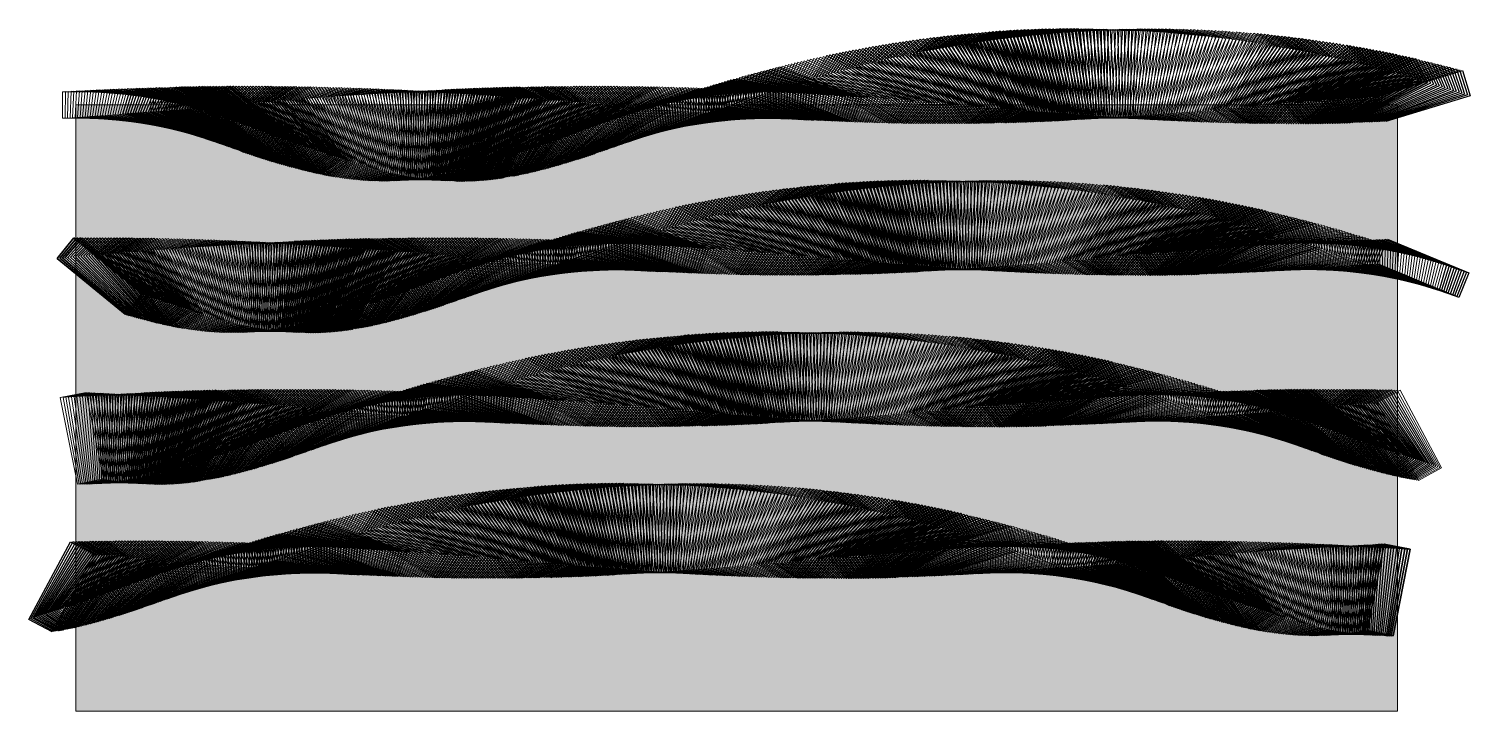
# Model space of a CAD drawing. Header units: inches. Extents: x -1.5 to 44, y 0 to 21.5.
import ezdxf

# ---------------------------------------------------------------- set-up
doc = ezdxf.new("R2010")
doc.units = ezdxf.units.IN
doc.header["$MEASUREMENT"] = 0
doc.layers.add('Layer 1', color=7, linetype='Continuous')

# ---------------------------------------------------------------- blocks, each defined once
blk = doc.blocks.new('block 2')
at = {"layer": 'Layer 1', "true_color": 0xe4d2e7}
h = blk.add_hatch(color=254, dxfattribs=at)
h.dxf.hatch_style = 2
h.paths.add_polyline_path([(0, 19.097), (41.667, 19.097), (41.667, 0), (0, 0)])
at = {"layer": 'Layer 1', "color": 216, "lineweight": 30, "true_color": 0x740171}
for points in [[(29.008, 18.53), (27.646, 20.951), (28.372, 21.359), (29.734, 18.938), (29.008, 18.53)], [(29.084, 18.532), (27.752, 20.969), (28.483, 21.369), (29.815, 18.932), (29.084, 18.532)], [(29.161, 18.534), (27.857, 20.987), (28.593, 21.378), (29.897, 18.925), (29.161, 18.534)], [(29.238, 18.536), (27.964, 21.004), (28.704, 21.387), (29.978, 18.918), (29.238, 18.536)], [(31.318, 18.622), (30.896, 21.368), (31.72, 21.494), (32.142, 18.749), (31.318, 18.622)], [(31.396, 18.626), (31.007, 21.377), (31.832, 21.493), (32.221, 18.743), (31.396, 18.626)], [(31.473, 18.631), (31.118, 21.386), (31.944, 21.492), (32.3, 18.737), (31.473, 18.631)], [(31.551, 18.635), (31.229, 21.394), (32.056, 21.491), (32.379, 18.732), (31.551, 18.635)], [(31.629, 18.639), (31.34, 21.402), (32.168, 21.489), (32.458, 18.726), (31.629, 18.639)], [(31.707, 18.644), (31.451, 21.41), (32.28, 21.487), (32.537, 18.721), (31.707, 18.644)], [(31.785, 18.648), (31.562, 21.417), (32.392, 21.484), (32.615, 18.715), (31.785, 18.648)], [(31.863, 18.653), (31.673, 21.424), (32.504, 21.481), (32.694, 18.71), (31.863, 18.653)], [(31.941, 18.658), (31.784, 21.431), (32.616, 21.478), (32.773, 18.705), (31.941, 18.658)], [(32.019, 18.662), (31.896, 21.438), (32.728, 21.474), (32.851, 18.699), (32.019, 18.662)], [(28.549, 18.52), (27.017, 20.837), (27.712, 21.296), (29.244, 18.98), (28.549, 18.52)], [(28.625, 18.521), (27.121, 20.856), (27.821, 21.308), (29.326, 18.973), (28.625, 18.521)], [(28.702, 18.523), (27.225, 20.876), (27.931, 21.319), (29.408, 18.966), (28.702, 18.523)], [(28.778, 18.524), (27.33, 20.895), (28.041, 21.329), (29.489, 18.959), (28.778, 18.524)], [(28.855, 18.526), (27.435, 20.914), (28.152, 21.34), (29.571, 18.952), (28.855, 18.526)], [(28.931, 18.528), (27.54, 20.933), (28.262, 21.35), (29.653, 18.945), (28.931, 18.528)], [(36.831, 19.033), (38.568, 21.2), (39.218, 20.679), (37.481, 18.512), (36.831, 19.033)], [(36.914, 19.04), (38.677, 21.186), (39.321, 20.657), (37.557, 18.511), (36.914, 19.04)], [(36.996, 19.047), (38.785, 21.172), (39.422, 20.635), (37.634, 18.51), (36.996, 19.047)], [(37.079, 19.054), (38.893, 21.157), (39.524, 20.613), (37.71, 18.51), (37.079, 19.054)], [(37.162, 19.061), (39.001, 21.143), (39.626, 20.591), (37.786, 18.509), (37.162, 19.061)], [(37.245, 19.068), (39.109, 21.127), (39.727, 20.568), (37.863, 18.509), (37.245, 19.068)], [(37.328, 19.075), (39.216, 21.112), (39.828, 20.545), (37.939, 18.508), (37.328, 19.075)], [(37.411, 19.082), (39.324, 21.096), (39.928, 20.522), (38.015, 18.508), (37.411, 19.082)], [(37.494, 19.089), (39.431, 21.08), (40.028, 20.499), (38.091, 18.508), (37.494, 19.089)], [(39.858, 19.284), (42.343, 20.525), (42.715, 19.779), (40.23, 18.538), (39.858, 19.284)], [(39.943, 19.291), (42.443, 20.502), (42.807, 19.752), (40.307, 18.541), (39.943, 19.291)], [(40.029, 19.297), (42.543, 20.478), (42.898, 19.724), (40.383, 18.543), (40.029, 19.297)], [(40.115, 19.304), (42.643, 20.455), (42.988, 19.696), (40.46, 18.545), (40.115, 19.304)], [(23.65, 18.6), (20.938, 19.202), (21.119, 20.016), (23.83, 19.414), (23.65, 18.6)], [(23.727, 18.596), (21.023, 19.231), (21.213, 20.042), (23.918, 19.408), (23.727, 18.596)], [(23.804, 18.593), (21.108, 19.259), (21.308, 20.068), (24.004, 19.402), (23.804, 18.593)], [(23.882, 18.589), (21.193, 19.288), (21.403, 20.095), (24.091, 19.396), (23.882, 18.589)], [(23.959, 18.586), (21.279, 19.317), (21.499, 20.121), (24.178, 19.389), (23.959, 18.586)], [(40.201, 19.31), (42.742, 20.431), (43.079, 19.668), (40.537, 18.548), (40.201, 19.31)], [(40.287, 19.317), (42.842, 20.407), (43.169, 19.64), (40.614, 18.551), (40.287, 19.317)], [(40.373, 19.324), (42.941, 20.383), (43.258, 19.612), (40.69, 18.553), (40.373, 19.324)], [(40.459, 19.33), (43.039, 20.358), (43.348, 19.584), (40.767, 18.556), (40.459, 19.33)], [(40.545, 19.337), (43.137, 20.334), (43.437, 19.556), (40.844, 18.559), (40.545, 19.337)], [(2.257, 19.634), (4.857, 18.655), (4.563, 17.876), (1.963, 18.854), (2.257, 19.634)], [(2.347, 19.637), (4.934, 18.627), (4.632, 17.851), (2.044, 18.861), (2.347, 19.637)], [(2.436, 19.64), (5.012, 18.599), (4.7, 17.826), (2.124, 18.867), (2.436, 19.64)], [(2.526, 19.642), (5.089, 18.571), (4.768, 17.802), (2.205, 18.873), (2.526, 19.642)], [(2.616, 19.645), (5.166, 18.543), (4.835, 17.778), (2.286, 18.88), (2.616, 19.645)], [(2.706, 19.648), (5.242, 18.515), (4.903, 17.754), (2.366, 18.887), (2.706, 19.648)], [(2.796, 19.65), (5.319, 18.487), (4.97, 17.73), (2.447, 18.893), (2.796, 19.65)], [(2.886, 19.652), (5.394, 18.459), (5.037, 17.707), (2.528, 18.9), (2.886, 19.652)], [(2.976, 19.655), (5.47, 18.432), (5.103, 17.683), (2.609, 18.907), (2.976, 19.655)], [(3.066, 19.657), (5.545, 18.404), (5.169, 17.66), (2.69, 18.913), (3.066, 19.657)], [(5.504, 19.687), (7.455, 17.709), (6.862, 17.124), (4.911, 19.101), (5.504, 19.687)], [(5.594, 19.686), (7.522, 17.686), (6.922, 17.108), (4.994, 19.108), (5.594, 19.686)], [(5.685, 19.686), (7.588, 17.663), (6.981, 17.092), (5.078, 19.115), (5.685, 19.686)], [(5.775, 19.686), (7.654, 17.64), (7.04, 17.076), (5.161, 19.122), (5.775, 19.686)], [(5.866, 19.686), (7.72, 17.617), (7.099, 17.061), (5.245, 19.129), (5.866, 19.686)], [(5.956, 19.685), (7.785, 17.595), (7.158, 17.046), (5.329, 19.136), (5.956, 19.685)], [(6.046, 19.685), (7.85, 17.572), (7.216, 17.031), (5.413, 19.143), (6.046, 19.685)], [(6.137, 19.684), (7.915, 17.55), (7.275, 17.017), (5.497, 19.151), (6.137, 19.684)], [(6.227, 19.683), (7.98, 17.528), (7.333, 17.003), (5.581, 19.158), (6.227, 19.683)], [(11.863, 19.482), (11.66, 16.712), (10.828, 16.773), (11.032, 19.543), (11.863, 19.482)], [(11.951, 19.477), (11.714, 16.709), (10.884, 16.78), (11.12, 19.548), (11.951, 19.477)], [(12.038, 19.472), (11.769, 16.707), (10.939, 16.788), (11.209, 19.552), (12.038, 19.472)], [(12.126, 19.466), (11.823, 16.705), (10.995, 16.796), (11.298, 19.557), (12.126, 19.466)], [(12.214, 19.46), (11.878, 16.703), (11.051, 16.804), (11.387, 19.561), (12.214, 19.46)], [(12.302, 19.455), (11.933, 16.702), (11.107, 16.812), (11.476, 19.566), (12.302, 19.455)], [(12.389, 19.449), (11.987, 16.701), (11.163, 16.821), (11.565, 19.57), (12.389, 19.449)], [(14.812, 19.274), (13.527, 16.811), (12.788, 17.197), (14.073, 19.659), (14.812, 19.274)], [(14.898, 19.267), (13.583, 16.82), (12.848, 17.215), (14.164, 19.662), (14.898, 19.267)], [(14.983, 19.26), (13.638, 16.829), (12.909, 17.233), (14.254, 19.663), (14.983, 19.26)], [(15.068, 19.253), (13.695, 16.839), (12.97, 17.251), (14.344, 19.665), (15.068, 19.253)], [(15.153, 19.247), (13.751, 16.849), (13.032, 17.269), (14.434, 19.667), (15.153, 19.247)], [(15.238, 19.24), (13.807, 16.859), (13.093, 17.288), (14.524, 19.669), (15.238, 19.24)], [(15.323, 19.233), (13.864, 16.869), (13.155, 17.307), (14.614, 19.671), (15.323, 19.233)], [(15.408, 19.226), (13.921, 16.88), (13.217, 17.327), (14.705, 19.672), (15.408, 19.226)], [(15.493, 19.219), (13.977, 16.891), (13.279, 17.346), (14.795, 19.674), (15.493, 19.219)], [(20.51, 18.803), (17.827, 18.084), (17.611, 18.889), (20.295, 19.607), (20.51, 18.803)], [(20.59, 18.796), (17.898, 18.11), (17.692, 18.918), (20.384, 19.604), (20.59, 18.796)], [(20.67, 18.79), (17.97, 18.137), (17.774, 18.947), (20.474, 19.6), (20.67, 18.79)], [(20.749, 18.784), (18.042, 18.163), (17.856, 18.975), (20.563, 19.597), (20.749, 18.784)], [(20.829, 18.778), (18.114, 18.19), (17.938, 19.004), (20.652, 19.593), (20.829, 18.778)], [(20.908, 18.772), (18.187, 18.216), (18.02, 19.033), (20.742, 19.589), (20.908, 18.772)], [(20.988, 18.767), (18.26, 18.243), (18.103, 19.061), (20.831, 19.585), (20.988, 18.767)], [(21.067, 18.761), (18.333, 18.27), (18.186, 19.09), (20.92, 19.581), (21.067, 18.761)], [(21.146, 18.755), (18.407, 18.297), (18.269, 19.119), (21.009, 19.577), (21.146, 18.755)], [(23.34, 18.616), (20.602, 19.087), (20.744, 19.908), (23.481, 19.437), (23.34, 18.616)], [(23.418, 18.612), (20.686, 19.116), (20.837, 19.935), (23.569, 19.431), (23.418, 18.612)], [(23.495, 18.608), (20.77, 19.145), (20.931, 19.962), (23.656, 19.426), (23.495, 18.608)], [(23.572, 18.604), (20.854, 19.173), (21.024, 19.989), (23.743, 19.42), (23.572, 18.604)], [(11.687, 19.493), (11.55, 16.718), (10.718, 16.759), (10.854, 19.534), (11.687, 19.493)], [(11.775, 19.488), (11.605, 16.715), (10.773, 16.766), (10.943, 19.539), (11.775, 19.488)], [(23.797, 13.746), (22.273, 16.068), (22.969, 16.525), (24.494, 14.203), (23.797, 13.746)], [(23.873, 13.747), (22.377, 16.088), (23.079, 16.537), (24.576, 14.196), (23.873, 13.747)], [(23.95, 13.749), (22.482, 16.107), (23.189, 16.548), (24.657, 14.189), (23.95, 13.749)], [(24.026, 13.751), (22.587, 16.126), (23.299, 16.558), (24.739, 14.183), (24.026, 13.751)], [(24.103, 13.752), (22.692, 16.145), (23.409, 16.568), (24.821, 14.176), (24.103, 13.752)], [(24.179, 13.754), (22.797, 16.163), (23.52, 16.578), (24.902, 14.169), (24.179, 13.754)], [(24.256, 13.756), (22.902, 16.182), (23.63, 16.588), (24.983, 14.162), (24.256, 13.756)], [(24.332, 13.758), (23.008, 16.2), (23.741, 16.597), (25.065, 14.155), (24.332, 13.758)], [(24.409, 13.76), (23.114, 16.218), (23.851, 16.606), (25.146, 14.148), (24.409, 13.76)], [(26.566, 13.849), (26.154, 16.596), (26.978, 16.72), (27.391, 13.973), (26.566, 13.849)], [(26.644, 13.853), (26.265, 16.605), (27.091, 16.719), (27.47, 13.967), (26.644, 13.853)], [(26.722, 13.858), (26.376, 16.614), (27.203, 16.718), (27.549, 13.961), (26.722, 13.858)], [(26.8, 13.862), (26.487, 16.622), (27.315, 16.716), (27.628, 13.956), (26.8, 13.862)], [(26.877, 13.866), (26.598, 16.63), (27.427, 16.714), (27.707, 13.95), (26.877, 13.866)], [(26.955, 13.871), (26.709, 16.638), (27.539, 16.712), (27.785, 13.945), (26.955, 13.871)], [(27.033, 13.875), (26.82, 16.645), (27.651, 16.709), (27.864, 13.939), (27.033, 13.875)], [(27.111, 13.88), (26.931, 16.652), (27.763, 16.706), (27.943, 13.934), (27.111, 13.88)], [(27.189, 13.885), (27.043, 16.659), (27.875, 16.703), (28.021, 13.929), (27.189, 13.885)], [(32.081, 14.26), (33.825, 16.422), (34.474, 15.898), (32.729, 13.737), (32.081, 14.26)], [(32.163, 14.268), (33.934, 16.408), (34.576, 15.877), (32.805, 13.736), (32.163, 14.268)], [(32.246, 14.274), (34.042, 16.393), (34.678, 15.855), (32.882, 13.736), (32.246, 14.274)], [(32.329, 14.282), (34.15, 16.379), (34.779, 15.832), (32.958, 13.735), (32.329, 14.282)], [(32.412, 14.289), (34.258, 16.364), (34.881, 15.81), (33.034, 13.735), (32.412, 14.289)], [(32.495, 14.296), (34.366, 16.349), (34.982, 15.787), (33.111, 13.734), (32.495, 14.296)], [(32.578, 14.303), (34.473, 16.333), (35.082, 15.764), (33.187, 13.734), (32.578, 14.303)], [(32.661, 14.31), (34.581, 16.317), (35.183, 15.741), (33.263, 13.734), (32.661, 14.31)], [(32.744, 14.317), (34.688, 16.301), (35.283, 15.718), (33.339, 13.734), (32.744, 14.317)], [(35.108, 14.512), (37.598, 15.744), (37.967, 14.997), (35.478, 13.765), (35.108, 14.512)], [(35.194, 14.518), (37.698, 15.721), (38.059, 14.969), (35.555, 13.767), (35.194, 14.518)], [(35.28, 14.525), (37.798, 15.697), (38.15, 14.942), (35.631, 13.769), (35.28, 14.525)], [(35.366, 14.531), (37.898, 15.673), (38.24, 14.914), (35.708, 13.772), (35.366, 14.531)], [(35.451, 14.538), (37.997, 15.65), (38.331, 14.886), (35.785, 13.774), (35.451, 14.538)], [(35.537, 14.545), (38.096, 15.626), (38.421, 14.858), (35.862, 13.777), (35.537, 14.545)], [(35.623, 14.551), (38.195, 15.601), (38.51, 14.83), (35.938, 13.78), (35.623, 14.551)], [(35.709, 14.558), (38.294, 15.577), (38.599, 14.802), (36.015, 13.783), (35.709, 14.558)], [(35.796, 14.564), (38.392, 15.552), (38.688, 14.773), (36.092, 13.785), (35.796, 14.564)], [(18.511, 13.845), (15.769, 14.292), (15.904, 15.115), (18.645, 14.667), (18.511, 13.845)], [(18.588, 13.84), (15.852, 14.321), (15.997, 15.142), (18.732, 14.661), (18.588, 13.84)], [(18.666, 13.836), (15.936, 14.35), (16.09, 15.169), (18.82, 14.655), (18.666, 13.836)], [(18.743, 13.833), (16.02, 14.379), (16.184, 15.196), (18.907, 14.65), (18.743, 13.833)], [(18.821, 13.829), (16.104, 14.407), (16.277, 15.222), (18.994, 14.644), (18.821, 13.829)], [(18.898, 13.825), (16.188, 14.436), (16.372, 15.249), (19.082, 14.638), (18.898, 13.825)], [(18.975, 13.821), (16.273, 14.465), (16.466, 15.276), (19.169, 14.632), (18.975, 13.821)], [(19.053, 13.817), (16.358, 14.494), (16.561, 15.302), (19.256, 14.626), (19.053, 13.817)], [(19.13, 13.814), (16.444, 14.522), (16.657, 15.328), (19.343, 14.62), (19.13, 13.814)], [(19.207, 13.81), (16.53, 14.551), (16.752, 15.354), (19.429, 14.613), (19.207, 13.81)], [(0.756, 14.912), (2.7, 12.928), (2.105, 12.345), (0.161, 14.329), (0.756, 14.912)], [(0.846, 14.912), (2.767, 12.905), (2.165, 12.329), (0.244, 14.336), (0.846, 14.912)], [(0.937, 14.912), (2.833, 12.882), (2.224, 12.313), (0.328, 14.343), (0.937, 14.912)], [(1.027, 14.912), (2.899, 12.859), (2.283, 12.297), (0.411, 14.35), (1.027, 14.912)], [(1.117, 14.911), (2.964, 12.836), (2.342, 12.282), (0.495, 14.357), (1.117, 14.911)], [(1.208, 14.911), (3.03, 12.814), (2.401, 12.267), (0.579, 14.364), (1.208, 14.911)], [(1.298, 14.91), (3.095, 12.792), (2.459, 12.253), (0.663, 14.371), (1.298, 14.91)], [(1.389, 14.91), (3.16, 12.769), (2.518, 12.238), (0.747, 14.378), (1.389, 14.91)], [(1.479, 14.909), (3.224, 12.748), (2.576, 12.224), (0.831, 14.385), (1.479, 14.909)], [(6.938, 14.717), (6.792, 11.943), (5.96, 11.987), (6.106, 14.761), (6.938, 14.717)], [(7.026, 14.712), (6.847, 11.94), (6.015, 11.994), (6.194, 14.766), (7.026, 14.712)], [(7.114, 14.706), (6.901, 11.937), (6.07, 12.001), (6.283, 14.77), (7.114, 14.706)], [(7.202, 14.701), (6.956, 11.934), (6.126, 12.008), (6.372, 14.775), (7.202, 14.701)], [(7.29, 14.696), (7.011, 11.932), (6.181, 12.016), (6.461, 14.779), (7.29, 14.696)], [(7.377, 14.69), (7.065, 11.93), (6.237, 12.024), (6.549, 14.784), (7.377, 14.69)], [(7.465, 14.685), (7.12, 11.928), (6.293, 12.032), (6.638, 14.788), (7.465, 14.685)], [(7.553, 14.679), (7.174, 11.927), (6.349, 12.041), (6.727, 14.793), (7.553, 14.679)], [(7.64, 14.673), (7.229, 11.926), (6.405, 12.05), (6.816, 14.797), (7.64, 14.673)], [(10.063, 14.497), (8.768, 12.04), (8.031, 12.428), (9.325, 14.886), (10.063, 14.497)], [(10.148, 14.491), (8.824, 12.049), (8.092, 12.446), (9.416, 14.888), (10.148, 14.491)], [(10.233, 14.484), (8.881, 12.058), (8.153, 12.464), (9.506, 14.89), (10.233, 14.484)], [(10.319, 14.477), (8.937, 12.067), (8.214, 12.482), (9.596, 14.892), (10.319, 14.477)], [(10.404, 14.47), (8.993, 12.077), (8.275, 12.501), (9.686, 14.893), (10.404, 14.47)], [(10.489, 14.463), (9.05, 12.088), (8.337, 12.519), (9.776, 14.895), (10.489, 14.463)], [(10.574, 14.457), (9.106, 12.098), (8.399, 12.538), (9.866, 14.897), (10.574, 14.457)], [(10.659, 14.45), (9.163, 12.109), (8.461, 12.558), (9.957, 14.898), (10.659, 14.45)], [(10.744, 14.443), (9.22, 12.12), (8.523, 12.578), (10.047, 14.9), (10.744, 14.443)], [(15.679, 14.033), (13.002, 13.291), (12.78, 14.094), (15.457, 14.836), (15.679, 14.033)], [(15.759, 14.026), (13.073, 13.317), (12.861, 14.123), (15.547, 14.832), (15.759, 14.026)], [(15.839, 14.02), (13.145, 13.344), (12.942, 14.152), (15.636, 14.828), (15.839, 14.02)], [(15.919, 14.014), (13.217, 13.37), (13.023, 14.181), (15.725, 14.825), (15.919, 14.014)], [(15.998, 14.008), (13.289, 13.396), (13.105, 14.209), (15.815, 14.821), (15.998, 14.008)], [(16.078, 14.002), (13.361, 13.423), (13.187, 14.238), (15.904, 14.817), (16.078, 14.002)], [(16.157, 13.996), (13.434, 13.45), (13.27, 14.267), (15.993, 14.813), (16.157, 13.996)], [(16.237, 13.991), (13.507, 13.477), (13.353, 14.296), (16.082, 14.809), (16.237, 13.991)], [(16.316, 13.985), (13.58, 13.504), (13.436, 14.324), (16.172, 14.805), (16.316, 13.985)], [(16.395, 13.979), (13.654, 13.531), (13.519, 14.353), (16.261, 14.801), (16.395, 13.979)], [(41.178, 14.862), (43.769, 13.862), (43.469, 13.084), (40.878, 14.084), (41.178, 14.862)], [(41.268, 14.864), (43.847, 13.833), (43.538, 13.06), (40.958, 14.091), (41.268, 14.864)], [(41.358, 14.867), (43.924, 13.805), (43.606, 13.035), (41.039, 14.097), (41.358, 14.867)], [(19.504, 8.982), (18.159, 11.413), (18.888, 11.816), (20.233, 9.386), (19.504, 8.982)], [(19.58, 8.984), (18.265, 11.431), (18.999, 11.825), (20.314, 9.379), (19.58, 8.984)], [(19.657, 8.986), (18.371, 11.448), (19.109, 11.834), (20.396, 9.372), (19.657, 8.986)], [(21.815, 9.076), (21.412, 11.824), (22.237, 11.945), (22.639, 9.197), (21.815, 9.076)], [(21.893, 9.08), (21.523, 11.833), (22.349, 11.944), (22.718, 9.191), (21.893, 9.08)], [(21.97, 9.085), (21.634, 11.842), (22.461, 11.943), (22.797, 9.185), (21.97, 9.085)], [(22.048, 9.089), (21.745, 11.85), (22.573, 11.941), (22.876, 9.18), (22.048, 9.089)], [(22.126, 9.093), (21.856, 11.858), (22.685, 11.939), (22.955, 9.174), (22.126, 9.093)], [(22.204, 9.098), (21.967, 11.866), (22.797, 11.937), (23.034, 9.169), (22.204, 9.098)], [(22.282, 9.103), (22.078, 11.873), (22.909, 11.934), (23.113, 9.164), (22.282, 9.103)], [(22.36, 9.107), (22.189, 11.88), (23.021, 11.931), (23.191, 9.158), (22.36, 9.107)], [(22.438, 9.112), (22.301, 11.886), (23.133, 11.927), (23.27, 9.153), (22.438, 9.112)], [(19.045, 8.972), (17.529, 11.3), (18.227, 11.754), (19.743, 9.427), (19.045, 8.972)], [(19.121, 8.974), (17.633, 11.319), (18.337, 11.766), (19.825, 9.42), (19.121, 8.974)], [(19.198, 8.975), (17.738, 11.338), (18.447, 11.776), (19.907, 9.413), (19.198, 8.975)], [(19.274, 8.977), (17.843, 11.357), (18.557, 11.787), (19.988, 9.406), (19.274, 8.977)], [(19.351, 8.979), (17.948, 11.376), (18.667, 11.797), (20.07, 9.399), (19.351, 8.979)], [(19.427, 8.98), (18.053, 11.395), (18.778, 11.807), (20.152, 9.393), (19.427, 8.98)], [(27.331, 9.488), (29.083, 11.643), (29.729, 11.118), (27.977, 8.962), (27.331, 9.488)], [(27.413, 9.495), (29.191, 11.629), (29.831, 11.096), (28.053, 8.962), (27.413, 9.495)], [(27.496, 9.502), (29.299, 11.615), (29.933, 11.074), (28.13, 8.961), (27.496, 9.502)], [(27.579, 9.509), (29.408, 11.6), (30.035, 11.052), (28.206, 8.961), (27.579, 9.509)], [(27.662, 9.516), (29.515, 11.585), (30.136, 11.029), (28.282, 8.96), (27.662, 9.516)], [(27.745, 9.523), (29.623, 11.57), (30.237, 11.006), (28.358, 8.96), (27.745, 9.523)], [(27.828, 9.53), (29.73, 11.554), (30.338, 10.983), (28.435, 8.96), (27.828, 9.53)], [(27.911, 9.538), (29.838, 11.538), (30.438, 10.96), (28.511, 8.959), (27.911, 9.538)], [(27.994, 9.545), (29.945, 11.522), (30.538, 10.937), (28.587, 8.959), (27.994, 9.545)], [(30.273, 9.732), (32.752, 10.986), (33.128, 10.242), (30.65, 8.989), (30.273, 9.732)], [(30.359, 9.739), (32.853, 10.963), (33.22, 10.215), (30.726, 8.991), (30.359, 9.739)], [(30.445, 9.746), (32.953, 10.939), (33.311, 10.187), (30.803, 8.993), (30.445, 9.746)], [(30.53, 9.752), (33.053, 10.916), (33.402, 10.159), (30.879, 8.996), (30.53, 9.752)], [(14.069, 9.053), (11.354, 9.642), (11.531, 10.456), (14.245, 9.868), (14.069, 9.053)], [(14.146, 9.049), (11.439, 9.67), (11.625, 10.482), (14.333, 9.862), (14.146, 9.049)], [(14.224, 9.046), (11.524, 9.699), (11.72, 10.509), (14.42, 9.856), (14.224, 9.046)], [(14.301, 9.042), (11.609, 9.728), (11.815, 10.535), (14.507, 9.85), (14.301, 9.042)], [(14.378, 9.038), (11.695, 9.756), (11.91, 10.561), (14.593, 9.843), (14.378, 9.038)], [(30.616, 9.759), (33.152, 10.892), (33.492, 10.131), (30.956, 8.998), (30.616, 9.759)], [(30.702, 9.766), (33.252, 10.868), (33.582, 10.103), (31.033, 9.001), (30.702, 9.766)], [(30.788, 9.772), (33.351, 10.844), (33.672, 10.075), (31.11, 9.003), (30.788, 9.772)], [(30.874, 9.779), (33.449, 10.82), (33.762, 10.047), (31.187, 9.006), (30.874, 9.779)], [(30.96, 9.785), (33.548, 10.795), (33.851, 10.019), (31.263, 9.009), (30.96, 9.785)], [(31.047, 9.792), (33.646, 10.771), (33.94, 9.991), (31.34, 9.012), (31.047, 9.792)], [(2.453, 9.925), (2.198, 7.159), (1.368, 7.236), (1.623, 10.002), (2.453, 9.925)], [(2.541, 9.92), (2.252, 7.157), (1.423, 7.244), (1.712, 10.006), (2.541, 9.92)], [(2.629, 9.914), (2.307, 7.155), (1.479, 7.252), (1.801, 10.011), (2.629, 9.914)], [(2.717, 9.909), (2.361, 7.154), (1.535, 7.26), (1.89, 10.015), (2.717, 9.909)], [(2.804, 9.903), (2.416, 7.152), (1.591, 7.269), (1.979, 10.019), (2.804, 9.903)], [(2.892, 9.897), (2.471, 7.152), (1.647, 7.278), (2.068, 10.024), (2.892, 9.897)], [(5.228, 9.728), (3.955, 7.259), (3.214, 7.641), (4.487, 10.11), (5.228, 9.728)], [(5.313, 9.721), (4.011, 7.268), (3.275, 7.659), (4.577, 10.112), (5.313, 9.721)], [(5.399, 9.714), (4.067, 7.277), (3.335, 7.677), (4.667, 10.114), (5.399, 9.714)], [(5.484, 9.708), (4.123, 7.286), (3.396, 7.695), (4.758, 10.116), (5.484, 9.708)], [(5.569, 9.701), (4.179, 7.296), (3.458, 7.713), (4.848, 10.118), (5.569, 9.701)], [(5.654, 9.694), (4.235, 7.306), (3.519, 7.732), (4.938, 10.12), (5.654, 9.694)], [(5.739, 9.687), (4.292, 7.316), (3.581, 7.751), (5.028, 10.121), (5.739, 9.687)], [(5.824, 9.68), (4.348, 7.327), (3.642, 7.77), (5.118, 10.123), (5.824, 9.68)], [(5.909, 9.673), (4.405, 7.338), (3.705, 7.789), (5.209, 10.125), (5.909, 9.673)], [(5.994, 9.666), (4.462, 7.349), (3.767, 7.809), (5.299, 10.126), (5.994, 9.666)], [(10.928, 9.256), (8.249, 8.525), (8.029, 9.328), (10.709, 10.06), (10.928, 9.256)], [(11.008, 9.25), (8.32, 8.551), (8.11, 9.357), (10.798, 10.057), (11.008, 9.25)], [(11.088, 9.244), (8.391, 8.577), (8.191, 9.386), (10.888, 10.053), (11.088, 9.244)], [(11.167, 9.238), (8.463, 8.603), (8.273, 9.415), (10.977, 10.049), (11.167, 9.238)], [(11.247, 9.232), (8.535, 8.63), (8.355, 9.443), (11.066, 10.046), (11.247, 9.232)], [(11.327, 9.226), (8.608, 8.657), (8.437, 9.472), (11.156, 10.042), (11.327, 9.226)], [(11.406, 9.22), (8.681, 8.683), (8.52, 9.501), (11.245, 10.038), (11.406, 9.22)], [(11.485, 9.215), (8.754, 8.71), (8.603, 9.53), (11.334, 10.034), (11.485, 9.215)], [(11.565, 9.209), (8.827, 8.737), (8.686, 9.558), (11.423, 10.03), (11.565, 9.209)], [(13.759, 9.069), (11.019, 9.526), (11.156, 10.348), (13.896, 9.891), (13.759, 9.069)], [(13.837, 9.065), (11.102, 9.555), (11.249, 10.375), (13.984, 9.885), (13.837, 9.065)], [(13.914, 9.061), (11.186, 9.584), (11.343, 10.402), (14.071, 9.879), (13.914, 9.061)], [(13.992, 9.057), (11.27, 9.613), (11.437, 10.429), (14.158, 9.873), (13.992, 9.057)], [(36.34, 10.085), (38.94, 9.107), (38.647, 8.327), (36.047, 9.305), (36.34, 10.085)], [(36.43, 10.088), (39.018, 9.079), (38.715, 8.303), (36.127, 9.312), (36.43, 10.088)], [(36.52, 10.091), (39.095, 9.051), (38.783, 8.278), (36.208, 9.318), (36.52, 10.091)], [(36.61, 10.094), (39.172, 9.023), (38.851, 8.254), (36.288, 9.325), (36.61, 10.094)], [(36.699, 10.096), (39.249, 8.995), (38.919, 8.23), (36.369, 9.331), (36.699, 10.096)], [(36.789, 10.099), (39.326, 8.967), (38.986, 8.206), (36.45, 9.338), (36.789, 10.099)], [(36.879, 10.101), (39.402, 8.939), (39.053, 8.182), (36.531, 9.345), (36.879, 10.101)], [(36.969, 10.104), (39.478, 8.911), (39.12, 8.158), (36.611, 9.351), (36.969, 10.104)], [(37.059, 10.106), (39.553, 8.883), (39.187, 8.135), (36.693, 9.358), (37.059, 10.106)], [(37.149, 10.108), (39.629, 8.856), (39.253, 8.112), (36.774, 9.365), (37.149, 10.108)], [(39.587, 10.138), (41.539, 8.161), (40.946, 7.576), (38.994, 9.552), (39.587, 10.138)], [(39.678, 10.138), (41.605, 8.138), (41.005, 7.559), (39.078, 9.559), (39.678, 10.138)], [(39.768, 10.138), (41.672, 8.115), (41.065, 7.543), (39.161, 9.567), (39.768, 10.138)], [(39.858, 10.137), (41.738, 8.092), (41.124, 7.528), (39.245, 9.574), (39.858, 10.137)], [(39.949, 10.137), (41.803, 8.069), (41.183, 7.513), (39.328, 9.581), (39.949, 10.137)], [(40.039, 10.137), (41.869, 8.046), (41.242, 7.498), (39.412, 9.588), (40.039, 10.137)], [(40.129, 10.136), (41.934, 8.024), (41.3, 7.483), (39.496, 9.595), (40.129, 10.136)], [(40.22, 10.135), (41.999, 8.002), (41.359, 7.468), (39.58, 9.602), (40.22, 10.135)], [(40.31, 10.135), (42.063, 7.98), (41.417, 7.454), (39.664, 9.609), (40.31, 10.135)], [(2.101, 9.946), (1.979, 7.171), (1.146, 7.208), (1.269, 9.983), (2.101, 9.946)], [(2.189, 9.941), (2.033, 7.168), (1.201, 7.215), (1.357, 9.988), (2.189, 9.941)], [(2.277, 9.936), (2.088, 7.165), (1.257, 7.221), (1.446, 9.993), (2.277, 9.936)], [(2.365, 9.931), (2.143, 7.162), (1.312, 7.228), (1.535, 9.997), (2.365, 9.931)], [(14.293, 4.198), (12.785, 6.531), (13.485, 6.983), (14.993, 4.651), (14.293, 4.198)], [(14.369, 4.2), (12.889, 6.55), (13.595, 6.994), (15.075, 4.644), (14.369, 4.2)], [(14.446, 4.201), (12.994, 6.57), (13.705, 7.005), (15.156, 4.637), (14.446, 4.201)], [(14.522, 4.203), (13.099, 6.588), (13.815, 7.015), (15.238, 4.63), (14.522, 4.203)], [(14.599, 4.205), (13.204, 6.607), (13.925, 7.026), (15.32, 4.623), (14.599, 4.205)], [(14.675, 4.207), (13.31, 6.626), (14.036, 7.035), (15.401, 4.616), (14.675, 4.207)], [(14.752, 4.209), (13.416, 6.644), (14.146, 7.045), (15.482, 4.609), (14.752, 4.209)], [(14.828, 4.211), (13.521, 6.662), (14.257, 7.054), (15.564, 4.603), (14.828, 4.211)], [(14.905, 4.213), (13.627, 6.679), (14.367, 7.062), (15.645, 4.596), (14.905, 4.213)], [(16.985, 4.299), (16.56, 7.044), (17.383, 7.171), (17.809, 4.426), (16.985, 4.299)], [(17.063, 4.303), (16.67, 7.053), (17.495, 7.171), (17.888, 4.421), (17.063, 4.303)], [(17.141, 4.307), (16.781, 7.062), (17.607, 7.169), (17.967, 4.415), (17.141, 4.307)], [(17.219, 4.312), (16.892, 7.07), (17.719, 7.168), (18.046, 4.41), (17.219, 4.312)], [(17.296, 4.316), (17.003, 7.078), (17.831, 7.166), (18.125, 4.404), (17.296, 4.316)], [(17.374, 4.32), (17.114, 7.086), (17.943, 7.164), (18.204, 4.398), (17.374, 4.32)], [(17.452, 4.325), (17.225, 7.093), (18.055, 7.162), (18.283, 4.393), (17.452, 4.325)], [(17.53, 4.33), (17.336, 7.101), (18.168, 7.159), (18.361, 4.388), (17.53, 4.33)], [(17.608, 4.334), (17.447, 7.107), (18.279, 7.156), (18.44, 4.383), (17.608, 4.334)], [(17.686, 4.339), (17.559, 7.114), (18.391, 7.152), (18.519, 4.377), (17.686, 4.339)], [(22.498, 4.709), (24.232, 6.879), (24.883, 6.359), (23.149, 4.189), (22.498, 4.709)], [(22.58, 4.716), (24.34, 6.865), (24.985, 6.337), (23.225, 4.188), (22.58, 4.716)], [(22.663, 4.723), (24.448, 6.851), (25.087, 6.315), (23.301, 4.187), (22.663, 4.723)], [(22.746, 4.73), (24.557, 6.836), (25.188, 6.293), (23.378, 4.187), (22.746, 4.73)], [(22.829, 4.737), (24.665, 6.822), (25.29, 6.271), (23.454, 4.186), (22.829, 4.737)], [(22.912, 4.744), (24.772, 6.806), (25.391, 6.248), (23.53, 4.186), (22.912, 4.744)], [(22.995, 4.751), (24.88, 6.791), (25.492, 6.225), (23.607, 4.186), (22.995, 4.751)], [(23.078, 4.758), (24.987, 6.775), (25.593, 6.202), (23.683, 4.185), (23.078, 4.758)], [(23.161, 4.765), (25.095, 6.759), (25.693, 6.179), (23.759, 4.185), (23.161, 4.765)], [(23.244, 4.772), (25.202, 6.743), (25.793, 6.156), (23.835, 4.185), (23.244, 4.772)], [(25.524, 4.96), (28.007, 6.205), (28.381, 5.46), (25.898, 4.215), (25.524, 4.96)], [(25.61, 4.967), (28.108, 6.182), (28.472, 5.432), (25.974, 4.217), (25.61, 4.967)], [(25.695, 4.973), (28.208, 6.158), (28.563, 5.405), (26.051, 4.22), (25.695, 4.973)], [(25.781, 4.98), (28.308, 6.135), (28.654, 5.377), (26.128, 4.222), (25.781, 4.98)], [(25.867, 4.987), (28.407, 6.111), (28.744, 5.349), (26.204, 4.225), (25.867, 4.987)], [(25.953, 4.993), (28.506, 6.087), (28.834, 5.321), (26.281, 4.227), (25.953, 4.993)], [(26.039, 5), (28.605, 6.063), (28.924, 5.293), (26.358, 4.23), (26.039, 5)], [(26.125, 5.006), (28.704, 6.038), (29.014, 5.265), (26.435, 4.233), (26.125, 5.006)], [(26.211, 5.013), (28.802, 6.014), (29.103, 5.237), (26.512, 4.235), (26.211, 5.013)], [(9.007, 4.293), (6.269, 4.76), (6.409, 5.582), (9.147, 5.115), (9.007, 4.293)], [(9.085, 4.289), (6.353, 4.789), (6.502, 5.609), (9.235, 5.109), (9.085, 4.289)], [(9.162, 4.286), (6.436, 4.818), (6.596, 5.636), (9.322, 5.103), (9.162, 4.286)], [(9.24, 4.282), (6.52, 4.847), (6.69, 5.663), (9.409, 5.097), (9.24, 4.282)], [(9.317, 4.278), (6.605, 4.876), (6.784, 5.689), (9.497, 5.092), (9.317, 4.278)], [(9.395, 4.274), (6.689, 4.904), (6.878, 5.716), (9.584, 5.086), (9.395, 4.274)], [(9.472, 4.27), (6.774, 4.933), (6.973, 5.742), (9.671, 5.08), (9.472, 4.27)], [(9.549, 4.267), (6.86, 4.962), (7.068, 5.768), (9.758, 5.073), (9.549, 4.267)], [(9.626, 4.263), (6.946, 4.99), (7.164, 5.795), (9.845, 5.067), (9.626, 4.263)], [(0.564, 4.945), (-0.747, 2.496), (-1.482, 2.89), (-0.171, 5.338), (0.564, 4.945)], [(0.649, 4.938), (-0.691, 2.505), (-1.421, 2.907), (-0.08, 5.34), (0.649, 4.938)], [(0.735, 4.931), (-0.635, 2.515), (-1.36, 2.926), (0.01, 5.342), (0.735, 4.931)], [(0.82, 4.924), (-0.579, 2.525), (-1.299, 2.944), (0.1, 5.344), (0.82, 4.924)], [(0.905, 4.918), (-0.522, 2.535), (-1.237, 2.963), (0.19, 5.346), (0.905, 4.918)], [(0.99, 4.911), (-0.466, 2.545), (-1.176, 2.982), (0.28, 5.347), (0.99, 4.911)], [(1.075, 4.904), (-0.409, 2.556), (-1.114, 3.001), (0.37, 5.349), (1.075, 4.904)], [(1.16, 4.897), (-0.353, 2.567), (-1.052, 3.021), (0.461, 5.351), (1.16, 4.897)], [(6.177, 4.48), (3.495, 3.758), (3.278, 4.563), (5.961, 5.285), (6.177, 4.48)], [(6.257, 4.474), (3.566, 3.784), (3.359, 4.591), (6.05, 5.281), (6.257, 4.474)], [(6.337, 4.468), (3.638, 3.81), (3.441, 4.62), (6.139, 5.278), (6.337, 4.468)], [(6.416, 4.462), (3.71, 3.837), (3.522, 4.649), (6.229, 5.274), (6.416, 4.462)], [(6.496, 4.456), (3.782, 3.863), (3.604, 4.677), (6.318, 5.27), (6.496, 4.456)], [(6.575, 4.45), (3.855, 3.89), (3.687, 4.706), (6.407, 5.266), (6.575, 4.45)], [(6.655, 4.444), (3.928, 3.917), (3.769, 4.735), (6.497, 5.262), (6.655, 4.444)], [(6.734, 4.438), (4.001, 3.944), (3.852, 4.764), (6.586, 5.258), (6.734, 4.438)], [(6.813, 4.433), (4.074, 3.971), (3.936, 4.792), (6.675, 5.254), (6.813, 4.433)], [(31.592, 5.312), (34.188, 4.325), (33.892, 3.546), (31.296, 4.533), (31.592, 5.312)], [(31.682, 5.315), (34.266, 4.297), (33.961, 3.521), (31.376, 4.539), (31.682, 5.315)], [(31.772, 5.317), (34.344, 4.268), (34.029, 3.497), (31.457, 4.546), (31.772, 5.317)], [(31.861, 5.32), (34.421, 4.24), (34.097, 3.473), (31.537, 4.552), (31.861, 5.32)], [(31.951, 5.323), (34.498, 4.212), (34.164, 3.448), (31.618, 4.559), (31.951, 5.323)], [(32.041, 5.325), (34.574, 4.184), (34.232, 3.424), (31.699, 4.566), (32.041, 5.325)], [(32.131, 5.328), (34.65, 4.156), (34.298, 3.401), (31.78, 4.572), (32.131, 5.328)], [(32.221, 5.33), (34.726, 4.129), (34.365, 3.377), (31.861, 4.579), (32.221, 5.33)], [(32.311, 5.333), (34.801, 4.101), (34.432, 3.354), (31.942, 4.586), (32.311, 5.333)], [(34.839, 5.363), (36.784, 3.38), (36.189, 2.797), (34.244, 4.78), (34.839, 5.363)], [(34.93, 5.363), (36.85, 3.357), (36.248, 2.78), (34.328, 4.787), (34.93, 5.363)], [(35.02, 5.363), (36.916, 3.334), (36.307, 2.765), (34.411, 4.794), (35.02, 5.363)], [(35.11, 5.363), (36.982, 3.311), (36.367, 2.749), (34.495, 4.801), (35.11, 5.363)], [(35.201, 5.363), (37.048, 3.288), (36.426, 2.734), (34.578, 4.808), (35.201, 5.363)], [(35.291, 5.362), (37.113, 3.266), (36.484, 2.719), (34.662, 4.815), (35.291, 5.362)], [(35.382, 5.362), (37.178, 3.243), (36.543, 2.704), (34.746, 4.823), (35.382, 5.362)], [(35.472, 5.361), (37.243, 3.221), (36.601, 2.69), (34.83, 4.83), (35.472, 5.361)], [(35.562, 5.36), (37.308, 3.199), (36.66, 2.676), (34.914, 4.837), (35.562, 5.36)], [(41.021, 5.168), (40.875, 2.395), (40.043, 2.438), (40.189, 5.212), (41.021, 5.168)], [(41.109, 5.163), (40.93, 2.391), (40.099, 2.445), (40.278, 5.217), (41.109, 5.163)], [(41.197, 5.158), (40.985, 2.388), (40.154, 2.452), (40.366, 5.222), (41.197, 5.158)], [(41.285, 5.153), (41.04, 2.386), (40.21, 2.459), (40.455, 5.226), (41.285, 5.153)], [(41.373, 5.147), (41.094, 2.383), (40.265, 2.467), (40.544, 5.231), (41.373, 5.147)], [(41.461, 5.142), (41.149, 2.381), (40.321, 2.475), (40.633, 5.235), (41.461, 5.142)], [(41.548, 5.136), (41.203, 2.38), (40.377, 2.483), (40.722, 5.239), (41.548, 5.136)], [(41.636, 5.13), (41.258, 2.378), (40.432, 2.492), (40.811, 5.244), (41.636, 5.13)], [(41.724, 5.125), (41.313, 2.377), (40.489, 2.501), (40.9, 5.248), (41.724, 5.125)]]:
    blk.add_lwpolyline(points, dxfattribs=at)
at = {"layer": 'Layer 1', "color": 216, "lineweight": 35, "true_color": 0x740171}
for points in [[(29.314, 18.538), (28.07, 21.022), (28.815, 21.395), (30.059, 18.911), (29.314, 18.538)], [(29.391, 18.54), (28.177, 21.039), (28.926, 21.403), (30.14, 18.905), (29.391, 18.54)], [(29.467, 18.543), (28.283, 21.055), (29.037, 21.411), (30.221, 18.898), (29.467, 18.543)], [(29.544, 18.545), (28.39, 21.072), (29.148, 21.418), (30.302, 18.891), (29.544, 18.545)], [(29.621, 18.548), (28.497, 21.088), (29.259, 21.425), (30.383, 18.885), (29.621, 18.548)], [(29.697, 18.55), (28.605, 21.104), (29.371, 21.432), (30.464, 18.878), (29.697, 18.55)], [(29.774, 18.553), (28.712, 21.12), (29.482, 21.438), (30.544, 18.872), (29.774, 18.553)], [(29.851, 18.556), (28.82, 21.135), (29.594, 21.444), (30.625, 18.865), (29.851, 18.556)], [(29.928, 18.558), (28.928, 21.15), (29.705, 21.45), (30.705, 18.859), (29.928, 18.558)], [(30.005, 18.561), (29.036, 21.165), (29.817, 21.455), (30.786, 18.852), (30.005, 18.561)], [(30.082, 18.564), (29.144, 21.179), (29.928, 21.46), (30.866, 18.846), (30.082, 18.564)], [(30.159, 18.567), (29.252, 21.193), (30.04, 21.465), (30.947, 18.839), (30.159, 18.567)], [(30.236, 18.571), (29.361, 21.207), (30.152, 21.469), (31.027, 18.833), (30.236, 18.571)], [(30.313, 18.574), (29.47, 21.22), (30.264, 21.473), (31.107, 18.827), (30.313, 18.574)], [(30.39, 18.577), (29.579, 21.234), (30.376, 21.477), (31.187, 18.82), (30.39, 18.577)], [(30.467, 18.58), (29.688, 21.247), (30.488, 21.48), (31.267, 18.814), (30.467, 18.58)], [(30.544, 18.584), (29.797, 21.259), (30.599, 21.483), (31.347, 18.808), (30.544, 18.584)], [(30.621, 18.587), (29.906, 21.272), (30.711, 21.486), (31.427, 18.802), (30.621, 18.587)], [(30.699, 18.591), (30.016, 21.283), (30.823, 21.488), (31.506, 18.796), (30.699, 18.591)], [(30.776, 18.595), (30.125, 21.295), (30.935, 21.49), (31.586, 18.79), (30.776, 18.595)], [(30.853, 18.598), (30.235, 21.306), (31.047, 21.492), (31.666, 18.784), (30.853, 18.598)], [(30.931, 18.602), (30.345, 21.317), (31.16, 21.493), (31.745, 18.778), (30.931, 18.602)], [(31.008, 18.606), (30.455, 21.328), (31.272, 21.494), (31.825, 18.772), (31.008, 18.606)], [(31.085, 18.61), (30.565, 21.338), (31.384, 21.495), (31.904, 18.766), (31.085, 18.61)], [(31.163, 18.614), (30.675, 21.349), (31.496, 21.495), (31.983, 18.76), (31.163, 18.614)], [(31.24, 18.618), (30.786, 21.358), (31.608, 21.495), (32.062, 18.754), (31.24, 18.618)], [(37.577, 19.096), (39.538, 21.064), (40.128, 20.476), (38.168, 18.508), (37.577, 19.096)], [(37.661, 19.103), (39.645, 21.047), (40.228, 20.452), (38.244, 18.508), (37.661, 19.103)], [(37.744, 19.11), (39.752, 21.03), (40.328, 20.428), (38.32, 18.508), (37.744, 19.11)], [(37.828, 19.117), (39.858, 21.013), (40.427, 20.404), (38.397, 18.508), (37.828, 19.117)], [(37.911, 19.124), (39.964, 20.996), (40.526, 20.38), (38.473, 18.509), (37.911, 19.124)], [(37.995, 19.132), (40.07, 20.978), (40.624, 20.356), (38.549, 18.509), (37.995, 19.132)], [(38.079, 19.139), (40.176, 20.96), (40.723, 20.331), (38.625, 18.509), (38.079, 19.139)], [(38.163, 19.146), (40.282, 20.942), (40.82, 20.306), (38.702, 18.51), (38.163, 19.146)], [(38.247, 19.153), (40.387, 20.923), (40.918, 20.281), (38.778, 18.511), (38.247, 19.153)], [(38.331, 19.16), (40.492, 20.905), (41.016, 20.256), (38.854, 18.511), (38.331, 19.16)], [(38.415, 19.167), (40.597, 20.886), (41.113, 20.231), (38.931, 18.512), (38.415, 19.167)], [(38.499, 19.174), (40.702, 20.866), (41.209, 20.205), (39.007, 18.513), (38.499, 19.174)], [(38.583, 19.181), (40.806, 20.847), (41.306, 20.18), (39.083, 18.514), (38.583, 19.181)], [(38.668, 19.188), (40.91, 20.827), (41.402, 20.154), (39.159, 18.515), (38.668, 19.188)], [(38.752, 19.195), (41.014, 20.807), (41.498, 20.128), (39.236, 18.516), (38.752, 19.195)], [(38.837, 19.202), (41.118, 20.787), (41.593, 20.102), (39.312, 18.517), (38.837, 19.202)], [(38.921, 19.209), (41.222, 20.766), (41.689, 20.076), (39.389, 18.519), (38.921, 19.209)], [(39.006, 19.216), (41.325, 20.745), (41.784, 20.05), (39.465, 18.52), (39.006, 19.216)], [(39.091, 19.223), (41.428, 20.724), (41.878, 20.023), (39.541, 18.521), (39.091, 19.223)], [(39.176, 19.229), (41.53, 20.703), (41.973, 19.997), (39.618, 18.523), (39.176, 19.229)], [(39.261, 19.236), (41.633, 20.682), (42.067, 19.97), (39.694, 18.525), (39.261, 19.236)], [(39.346, 19.243), (41.735, 20.66), (42.16, 19.943), (39.771, 18.526), (39.346, 19.243)], [(39.431, 19.25), (41.837, 20.638), (42.253, 19.916), (39.847, 18.528), (39.431, 19.25)], [(39.516, 19.257), (41.939, 20.616), (42.346, 19.889), (39.924, 18.53), (39.516, 19.257)], [(39.601, 19.264), (42.04, 20.593), (42.439, 19.862), (40, 18.532), (39.601, 19.264)], [(39.687, 19.27), (42.141, 20.571), (42.532, 19.834), (40.077, 18.534), (39.687, 19.27)], [(39.772, 19.277), (42.242, 20.548), (42.623, 19.807), (40.153, 18.536), (39.772, 19.277)], [(3.156, 19.659), (5.62, 18.377), (5.235, 17.637), (2.771, 18.92), (3.156, 19.659)], [(3.246, 19.661), (5.695, 18.349), (5.301, 17.615), (2.853, 18.927), (3.246, 19.661)], [(3.336, 19.663), (5.769, 18.322), (5.366, 17.592), (2.934, 18.934), (3.336, 19.663)], [(3.427, 19.665), (5.843, 18.295), (5.431, 17.57), (3.015, 18.94), (3.427, 19.665)], [(3.517, 19.667), (5.916, 18.268), (5.496, 17.548), (3.097, 18.947), (3.517, 19.667)], [(3.607, 19.669), (5.989, 18.241), (5.561, 17.526), (3.178, 18.954), (3.607, 19.669)], [(3.697, 19.671), (6.062, 18.214), (5.625, 17.504), (3.26, 18.961), (3.697, 19.671)], [(3.787, 19.672), (6.135, 18.187), (5.689, 17.483), (3.342, 18.968), (3.787, 19.672)], [(3.877, 19.674), (6.207, 18.161), (5.753, 17.462), (3.424, 18.975), (3.877, 19.674)], [(3.968, 19.675), (6.279, 18.134), (5.817, 17.441), (3.506, 18.982), (3.968, 19.675)], [(4.058, 19.676), (6.351, 18.108), (5.88, 17.42), (3.587, 18.989), (4.058, 19.676)], [(4.148, 19.678), (6.422, 18.082), (5.943, 17.4), (3.67, 18.996), (4.148, 19.678)], [(4.239, 19.679), (6.493, 18.056), (6.006, 17.379), (3.752, 19.003), (4.239, 19.679)], [(4.329, 19.68), (6.564, 18.03), (6.069, 17.36), (3.834, 19.01), (4.329, 19.68)], [(4.419, 19.681), (6.634, 18.004), (6.131, 17.34), (3.916, 19.017), (4.419, 19.681)], [(4.51, 19.682), (6.704, 17.979), (6.193, 17.32), (3.999, 19.023), (4.51, 19.682)], [(4.6, 19.683), (6.774, 17.953), (6.255, 17.301), (4.081, 19.031), (4.6, 19.683)], [(4.69, 19.683), (6.843, 17.928), (6.317, 17.282), (4.164, 19.038), (4.69, 19.683)], [(4.781, 19.684), (6.912, 17.903), (6.378, 17.264), (4.246, 19.045), (4.781, 19.684)], [(4.871, 19.685), (6.981, 17.878), (6.439, 17.245), (4.329, 19.052), (4.871, 19.685)], [(4.962, 19.685), (7.05, 17.854), (6.5, 17.227), (4.412, 19.059), (4.962, 19.685)], [(5.052, 19.686), (7.118, 17.829), (6.561, 17.209), (4.495, 19.066), (5.052, 19.686)], [(5.142, 19.686), (7.186, 17.805), (6.622, 17.192), (4.578, 19.073), (5.142, 19.686)], [(5.233, 19.686), (7.254, 17.781), (6.682, 17.174), (4.661, 19.08), (5.233, 19.686)], [(5.323, 19.686), (7.321, 17.757), (6.742, 17.157), (4.744, 19.087), (5.323, 19.686)], [(5.413, 19.687), (7.388, 17.733), (6.802, 17.141), (4.827, 19.094), (5.413, 19.687)], [(12.477, 19.443), (12.042, 16.7), (11.219, 16.83), (11.654, 19.574), (12.477, 19.443)], [(12.564, 19.438), (12.096, 16.7), (11.275, 16.84), (11.743, 19.578), (12.564, 19.438)], [(12.652, 19.432), (12.151, 16.7), (11.331, 16.85), (11.832, 19.582), (12.652, 19.432)], [(12.739, 19.426), (12.206, 16.7), (11.388, 16.86), (11.921, 19.586), (12.739, 19.426)], [(12.826, 19.42), (12.26, 16.701), (11.444, 16.871), (12.01, 19.59), (12.826, 19.42)], [(12.913, 19.414), (12.315, 16.702), (11.501, 16.881), (12.1, 19.594), (12.913, 19.414)], [(13, 19.408), (12.369, 16.703), (11.558, 16.893), (12.189, 19.598), (13, 19.408)], [(13.087, 19.402), (12.424, 16.705), (11.615, 16.904), (12.278, 19.601), (13.087, 19.402)], [(13.174, 19.396), (12.479, 16.707), (11.672, 16.916), (12.368, 19.605), (13.174, 19.396)], [(13.261, 19.39), (12.533, 16.709), (11.729, 16.928), (12.457, 19.608), (13.261, 19.39)], [(13.348, 19.384), (12.588, 16.712), (11.786, 16.94), (12.547, 19.612), (13.348, 19.384)], [(13.435, 19.378), (12.643, 16.715), (11.844, 16.953), (12.636, 19.615), (13.435, 19.378)], [(13.522, 19.372), (12.697, 16.719), (11.902, 16.966), (12.726, 19.619), (13.522, 19.372)], [(13.608, 19.365), (12.752, 16.723), (11.959, 16.979), (12.815, 19.622), (13.608, 19.365)], [(13.695, 19.359), (12.807, 16.727), (12.018, 16.993), (12.905, 19.625), (13.695, 19.359)], [(13.781, 19.353), (12.862, 16.731), (12.076, 17.007), (12.995, 19.628), (13.781, 19.353)], [(13.867, 19.346), (12.917, 16.736), (12.134, 17.021), (13.084, 19.631), (13.867, 19.346)], [(13.954, 19.34), (12.972, 16.741), (12.192, 17.036), (13.174, 19.634), (13.954, 19.34)], [(14.04, 19.333), (13.027, 16.747), (12.251, 17.051), (13.264, 19.637), (14.04, 19.333)], [(14.126, 19.327), (13.082, 16.753), (12.31, 17.066), (13.354, 19.64), (14.126, 19.327)], [(14.212, 19.32), (13.138, 16.759), (12.369, 17.081), (13.444, 19.643), (14.212, 19.32)], [(14.298, 19.314), (13.193, 16.765), (12.428, 17.097), (13.533, 19.645), (14.298, 19.314)], [(14.384, 19.307), (13.248, 16.772), (12.488, 17.113), (13.623, 19.648), (14.384, 19.307)], [(14.47, 19.301), (13.304, 16.779), (12.547, 17.129), (13.713, 19.65), (14.47, 19.301)], [(14.555, 19.294), (13.359, 16.787), (12.607, 17.146), (13.803, 19.653), (14.555, 19.294)], [(14.641, 19.287), (13.415, 16.795), (12.667, 17.162), (13.893, 19.655), (14.641, 19.287)], [(14.727, 19.28), (13.471, 16.803), (12.727, 17.18), (13.983, 19.657), (14.727, 19.28)], [(21.226, 18.749), (18.48, 18.324), (18.353, 19.148), (21.098, 19.573), (21.226, 18.749)], [(21.305, 18.743), (18.555, 18.352), (18.437, 19.177), (21.187, 19.568), (21.305, 18.743)], [(21.384, 18.738), (18.629, 18.379), (18.522, 19.205), (21.276, 19.564), (21.384, 18.738)], [(21.463, 18.732), (18.704, 18.406), (18.606, 19.234), (21.365, 19.56), (21.463, 18.732)], [(21.542, 18.727), (18.779, 18.434), (18.691, 19.263), (21.454, 19.555), (21.542, 18.727)], [(21.62, 18.721), (18.855, 18.462), (18.777, 19.291), (21.543, 19.551), (21.62, 18.721)], [(21.699, 18.716), (18.931, 18.489), (18.863, 19.32), (21.631, 19.547), (21.699, 18.716)], [(21.778, 18.711), (19.007, 18.517), (18.949, 19.349), (21.72, 19.542), (21.778, 18.711)], [(22.327, 18.675), (19.55, 18.715), (19.562, 19.548), (22.339, 19.508), (22.327, 18.675)], [(22.406, 18.67), (19.629, 18.743), (19.651, 19.576), (22.428, 19.503), (22.406, 18.67)], [(22.484, 18.665), (19.708, 18.772), (19.74, 19.604), (22.516, 19.498), (22.484, 18.665)], [(22.562, 18.66), (19.787, 18.8), (19.83, 19.632), (22.604, 19.492), (22.562, 18.66)], [(22.64, 18.655), (19.867, 18.829), (19.919, 19.66), (22.692, 19.487), (22.64, 18.655)], [(22.718, 18.651), (19.948, 18.857), (20.01, 19.688), (22.78, 19.482), (22.718, 18.651)], [(22.796, 18.646), (20.028, 18.886), (20.1, 19.716), (22.868, 19.476), (22.796, 18.646)], [(22.874, 18.642), (20.109, 18.915), (20.191, 19.744), (22.956, 19.471), (22.874, 18.642)], [(22.952, 18.637), (20.191, 18.943), (20.282, 19.772), (23.043, 19.465), (22.952, 18.637)], [(23.029, 18.633), (20.272, 18.972), (20.374, 19.799), (23.131, 19.46), (23.029, 18.633)], [(23.107, 18.628), (20.354, 19.001), (20.466, 19.827), (23.219, 19.454), (23.107, 18.628)], [(23.185, 18.624), (20.437, 19.029), (20.558, 19.854), (23.306, 19.449), (23.185, 18.624)], [(23.262, 18.62), (20.519, 19.058), (20.651, 19.881), (23.394, 19.443), (23.262, 18.62)], [(21.857, 18.705), (19.083, 18.545), (19.036, 19.377), (21.809, 19.537), (21.857, 18.705)], [(21.935, 18.7), (19.16, 18.573), (19.122, 19.406), (21.897, 19.532), (21.935, 18.7)], [(22.014, 18.695), (19.237, 18.602), (19.21, 19.434), (21.986, 19.528), (22.014, 18.695)], [(22.092, 18.69), (19.315, 18.63), (19.297, 19.463), (22.074, 19.523), (22.092, 18.69)], [(22.171, 18.685), (19.393, 18.658), (19.385, 19.491), (22.163, 19.518), (22.171, 18.685)], [(22.249, 18.68), (19.471, 18.686), (19.473, 19.52), (22.251, 19.513), (22.249, 18.68)], [(24.486, 13.762), (23.22, 16.235), (23.962, 16.615), (25.227, 14.142), (24.486, 13.762)], [(24.562, 13.764), (23.327, 16.252), (24.073, 16.623), (25.308, 14.135), (24.562, 13.764)], [(24.639, 13.767), (23.433, 16.269), (24.184, 16.631), (25.39, 14.128), (24.639, 13.767)], [(24.715, 13.769), (23.54, 16.286), (24.295, 16.639), (25.471, 14.122), (24.715, 13.769)], [(24.792, 13.772), (23.647, 16.302), (24.406, 16.646), (25.551, 14.115), (24.792, 13.772)], [(24.869, 13.774), (23.754, 16.318), (24.518, 16.653), (25.632, 14.108), (24.869, 13.774)], [(24.946, 13.777), (23.862, 16.334), (24.629, 16.659), (25.713, 14.102), (24.946, 13.777)], [(25.022, 13.779), (23.969, 16.35), (24.74, 16.666), (25.793, 14.095), (25.022, 13.779)], [(25.099, 13.782), (24.077, 16.365), (24.852, 16.672), (25.874, 14.089), (25.099, 13.782)], [(25.176, 13.785), (24.185, 16.38), (24.963, 16.677), (25.955, 14.082), (25.176, 13.785)], [(25.253, 13.788), (24.293, 16.395), (25.075, 16.683), (26.035, 14.076), (25.253, 13.788)], [(25.33, 13.791), (24.401, 16.409), (25.187, 16.688), (26.115, 14.07), (25.33, 13.791)], [(25.407, 13.794), (24.51, 16.423), (25.298, 16.692), (26.196, 14.063), (25.407, 13.794)], [(25.484, 13.797), (24.618, 16.437), (25.41, 16.696), (26.276, 14.057), (25.484, 13.797)], [(25.561, 13.8), (24.727, 16.45), (25.522, 16.7), (26.356, 14.051), (25.561, 13.8)], [(25.638, 13.804), (24.836, 16.463), (25.634, 16.704), (26.436, 14.044), (25.638, 13.804)], [(25.715, 13.807), (24.945, 16.476), (25.746, 16.707), (26.516, 14.038), (25.715, 13.807)], [(25.792, 13.811), (25.054, 16.488), (25.858, 16.71), (26.596, 14.032), (25.792, 13.811)], [(25.87, 13.814), (25.164, 16.501), (25.97, 16.712), (26.676, 14.026), (25.87, 13.814)], [(25.947, 13.818), (25.273, 16.513), (26.082, 16.715), (26.755, 14.02), (25.947, 13.818)], [(26.024, 13.821), (25.383, 16.524), (26.194, 16.716), (26.835, 14.014), (26.024, 13.821)], [(26.101, 13.825), (25.493, 16.535), (26.306, 16.718), (26.914, 14.008), (26.101, 13.825)], [(26.179, 13.829), (25.603, 16.546), (26.418, 16.719), (26.994, 14.002), (26.179, 13.829)], [(26.256, 13.833), (25.713, 16.557), (26.53, 16.72), (27.073, 13.996), (26.256, 13.833)], [(26.334, 13.837), (25.823, 16.567), (26.642, 16.72), (27.153, 13.99), (26.334, 13.837)], [(26.411, 13.841), (25.933, 16.577), (26.754, 16.721), (27.232, 13.984), (26.411, 13.841)], [(26.489, 13.845), (26.044, 16.587), (26.866, 16.72), (27.311, 13.978), (26.489, 13.845)], [(32.827, 14.324), (34.795, 16.285), (35.383, 15.694), (33.416, 13.734), (32.827, 14.324)], [(32.911, 14.331), (34.902, 16.268), (35.483, 15.671), (33.492, 13.734), (32.911, 14.331)], [(32.994, 14.338), (35.008, 16.251), (35.582, 15.647), (33.568, 13.734), (32.994, 14.338)], [(33.078, 14.345), (35.115, 16.234), (35.681, 15.623), (33.644, 13.734), (33.078, 14.345)], [(33.162, 14.352), (35.221, 16.216), (35.78, 15.599), (33.721, 13.734), (33.162, 14.352)], [(33.245, 14.359), (35.327, 16.199), (35.879, 15.574), (33.797, 13.735), (33.245, 14.359)], [(33.329, 14.366), (35.432, 16.181), (35.977, 15.549), (33.873, 13.735), (33.329, 14.366)], [(33.413, 14.373), (35.538, 16.162), (36.075, 15.525), (33.95, 13.736), (33.413, 14.373)], [(33.497, 14.38), (35.643, 16.144), (36.172, 15.5), (34.026, 13.737), (33.497, 14.38)], [(33.581, 14.388), (35.748, 16.125), (36.27, 15.475), (34.102, 13.737), (33.581, 14.388)], [(33.665, 14.394), (35.853, 16.106), (36.367, 15.449), (34.178, 13.738), (33.665, 14.394)], [(33.749, 14.402), (35.958, 16.086), (36.463, 15.424), (34.255, 13.739), (33.749, 14.402)], [(33.834, 14.408), (36.062, 16.067), (36.56, 15.398), (34.331, 13.74), (33.834, 14.408)], [(33.918, 14.415), (36.166, 16.047), (36.656, 15.372), (34.408, 13.741), (33.918, 14.415)], [(34.002, 14.423), (36.27, 16.027), (36.752, 15.346), (34.484, 13.742), (34.002, 14.423)], [(34.087, 14.429), (36.374, 16.006), (36.847, 15.32), (34.56, 13.743), (34.087, 14.429)], [(34.172, 14.436), (36.477, 15.986), (36.942, 15.294), (34.637, 13.745), (34.172, 14.436)], [(34.257, 14.443), (36.581, 15.965), (37.037, 15.268), (34.713, 13.746), (34.257, 14.443)], [(34.341, 14.45), (36.683, 15.944), (37.132, 15.241), (34.789, 13.748), (34.341, 14.45)], [(34.426, 14.457), (36.786, 15.923), (37.226, 15.214), (34.866, 13.749), (34.426, 14.457)], [(34.511, 14.464), (36.888, 15.901), (37.32, 15.188), (34.942, 13.751), (34.511, 14.464)], [(34.596, 14.471), (36.991, 15.879), (37.413, 15.161), (35.019, 13.752), (34.596, 14.471)], [(34.681, 14.478), (37.092, 15.857), (37.506, 15.134), (35.095, 13.754), (34.681, 14.478)], [(34.767, 14.484), (37.194, 15.835), (37.599, 15.107), (35.172, 13.756), (34.767, 14.484)], [(34.852, 14.491), (37.295, 15.812), (37.692, 15.079), (35.248, 13.758), (34.852, 14.491)], [(34.937, 14.498), (37.397, 15.79), (37.784, 15.052), (35.325, 13.76), (34.937, 14.498)], [(35.023, 14.505), (37.497, 15.767), (37.876, 15.025), (35.402, 13.762), (35.023, 14.505)], [(18.2, 13.862), (15.44, 14.177), (15.535, 15.005), (18.295, 14.69), (18.2, 13.862)], [(18.278, 13.857), (15.522, 14.206), (15.627, 15.033), (18.382, 14.684), (18.278, 13.857)], [(18.355, 13.853), (15.604, 14.235), (15.719, 15.06), (18.47, 14.678), (18.355, 13.853)], [(18.433, 13.849), (15.687, 14.264), (15.811, 15.088), (18.558, 14.673), (18.433, 13.849)], [(-0.058, 14.909), (2.089, 13.147), (1.56, 12.502), (-0.586, 14.265), (-0.058, 14.909)], [(0.033, 14.91), (2.158, 13.122), (1.622, 12.484), (-0.504, 14.272), (0.033, 14.91)], [(0.123, 14.911), (2.227, 13.097), (1.683, 12.466), (-0.421, 14.279), (0.123, 14.911)], [(0.214, 14.911), (2.295, 13.072), (1.744, 12.447), (-0.338, 14.287), (0.214, 14.911)], [(0.304, 14.911), (2.364, 13.048), (1.805, 12.43), (-0.255, 14.293), (0.304, 14.911)], [(0.394, 14.912), (2.432, 13.023), (1.865, 12.412), (-0.172, 14.301), (0.394, 14.912)], [(0.485, 14.912), (2.499, 12.999), (1.925, 12.395), (-0.089, 14.308), (0.485, 14.912)], [(0.575, 14.912), (2.566, 12.975), (1.985, 12.378), (-0.006, 14.315), (0.575, 14.912)], [(0.666, 14.912), (2.633, 12.952), (2.045, 12.361), (0.077, 14.322), (0.666, 14.912)], [(7.728, 14.668), (7.283, 11.926), (6.461, 12.059), (6.905, 14.801), (7.728, 14.668)], [(7.815, 14.662), (7.338, 11.925), (6.517, 12.068), (6.994, 14.805), (7.815, 14.662)], [(7.903, 14.656), (7.393, 11.925), (6.573, 12.078), (7.084, 14.809), (7.903, 14.656)], [(7.99, 14.65), (7.447, 11.926), (6.63, 12.089), (7.173, 14.813), (7.99, 14.65)], [(8.077, 14.644), (7.502, 11.927), (6.687, 12.099), (7.262, 14.817), (8.077, 14.644)], [(8.164, 14.638), (7.556, 11.928), (6.743, 12.11), (7.351, 14.821), (8.164, 14.638)], [(8.252, 14.632), (7.611, 11.929), (6.8, 12.122), (7.441, 14.824), (8.252, 14.632)], [(8.338, 14.626), (7.666, 11.931), (6.857, 12.133), (7.53, 14.828), (8.338, 14.626)], [(8.425, 14.62), (7.72, 11.933), (6.914, 12.145), (7.619, 14.832), (8.425, 14.62)], [(8.512, 14.614), (7.775, 11.936), (6.971, 12.157), (7.709, 14.835), (8.512, 14.614)], [(8.599, 14.608), (7.83, 11.939), (7.029, 12.17), (7.798, 14.839), (8.599, 14.608)], [(8.686, 14.602), (7.884, 11.942), (7.086, 12.183), (7.888, 14.842), (8.686, 14.602)], [(8.772, 14.595), (7.939, 11.946), (7.144, 12.196), (7.978, 14.845), (8.772, 14.595)], [(8.859, 14.589), (7.994, 11.949), (7.202, 12.209), (8.067, 14.849), (8.859, 14.589)], [(8.946, 14.583), (8.049, 11.954), (7.26, 12.223), (8.157, 14.852), (8.946, 14.583)], [(9.032, 14.576), (8.104, 11.958), (7.318, 12.237), (8.247, 14.855), (9.032, 14.576)], [(9.118, 14.57), (8.159, 11.963), (7.377, 12.251), (8.336, 14.858), (9.118, 14.57)], [(9.205, 14.564), (8.214, 11.968), (7.435, 12.266), (8.426, 14.861), (9.205, 14.564)], [(9.291, 14.557), (8.269, 11.974), (7.494, 12.281), (8.516, 14.864), (9.291, 14.557)], [(9.377, 14.551), (8.324, 11.98), (7.553, 12.296), (8.606, 14.866), (9.377, 14.551)], [(9.463, 14.544), (8.379, 11.986), (7.612, 12.311), (8.696, 14.869), (9.463, 14.544)], [(9.549, 14.537), (8.435, 11.993), (7.671, 12.327), (8.785, 14.872), (9.549, 14.537)], [(9.635, 14.531), (8.49, 12), (7.731, 12.343), (8.875, 14.874), (9.635, 14.531)], [(9.72, 14.524), (8.546, 12.007), (7.79, 12.36), (8.965, 14.877), (9.72, 14.524)], [(9.806, 14.518), (8.601, 12.015), (7.85, 12.376), (9.055, 14.879), (9.806, 14.518)], [(9.892, 14.511), (8.657, 12.023), (7.91, 12.393), (9.145, 14.881), (9.892, 14.511)], [(9.977, 14.504), (8.713, 12.031), (7.971, 12.41), (9.235, 14.884), (9.977, 14.504)], [(16.474, 13.973), (13.728, 13.558), (13.603, 14.382), (16.35, 14.797), (16.474, 13.973)], [(16.553, 13.968), (13.802, 13.585), (13.687, 14.411), (16.439, 14.793), (16.553, 13.968)], [(16.632, 13.962), (13.877, 13.613), (13.772, 14.439), (16.528, 14.789), (16.632, 13.962)], [(16.711, 13.956), (13.952, 13.64), (13.857, 14.468), (16.617, 14.784), (16.711, 13.956)], [(16.79, 13.951), (14.027, 13.668), (13.942, 14.497), (16.705, 14.78), (16.79, 13.951)], [(16.869, 13.945), (14.103, 13.696), (14.028, 14.525), (16.794, 14.775), (16.869, 13.945)], [(16.948, 13.94), (14.179, 13.723), (14.114, 14.554), (16.883, 14.771), (16.948, 13.94)], [(17.027, 13.935), (14.255, 13.751), (14.2, 14.583), (16.972, 14.766), (17.027, 13.935)], [(17.105, 13.929), (14.332, 13.779), (14.287, 14.611), (17.06, 14.762), (17.105, 13.929)], [(17.184, 13.924), (14.408, 13.807), (14.373, 14.64), (17.149, 14.757), (17.184, 13.924)], [(17.262, 13.919), (14.486, 13.835), (14.461, 14.668), (17.237, 14.752), (17.262, 13.919)], [(17.341, 13.914), (14.563, 13.864), (14.548, 14.697), (17.326, 14.747), (17.341, 13.914)], [(17.419, 13.909), (14.642, 13.892), (14.636, 14.725), (17.414, 14.742), (17.419, 13.909)], [(17.497, 13.904), (14.72, 13.92), (14.725, 14.753), (17.503, 14.737), (17.497, 13.904)], [(17.576, 13.899), (14.798, 13.949), (14.813, 14.782), (17.591, 14.732), (17.576, 13.899)], [(17.654, 13.894), (14.878, 13.977), (14.902, 14.81), (17.679, 14.727), (17.654, 13.894)], [(17.732, 13.889), (14.957, 14.006), (14.992, 14.838), (17.767, 14.722), (17.732, 13.889)], [(17.81, 13.884), (15.037, 14.034), (15.081, 14.866), (17.855, 14.717), (17.81, 13.884)], [(17.888, 13.88), (15.117, 14.063), (15.171, 14.894), (17.943, 14.711), (17.888, 13.88)], [(17.966, 13.875), (15.197, 14.091), (15.262, 14.922), (18.031, 14.706), (17.966, 13.875)], [(18.044, 13.871), (15.278, 14.12), (15.353, 14.95), (18.119, 14.701), (18.044, 13.871)], [(18.122, 13.866), (15.359, 14.149), (15.443, 14.978), (18.207, 14.695), (18.122, 13.866)], [(19.733, 8.988), (18.477, 11.466), (19.22, 11.843), (20.477, 9.365), (19.733, 8.988)], [(19.81, 8.991), (18.583, 11.483), (19.331, 11.851), (20.558, 9.359), (19.81, 8.991)], [(19.887, 8.993), (18.69, 11.5), (19.442, 11.859), (20.639, 9.352), (19.887, 8.993)], [(19.963, 8.996), (18.797, 11.516), (19.553, 11.866), (20.72, 9.345), (19.963, 8.996)], [(20.04, 8.998), (18.904, 11.533), (19.664, 11.874), (20.801, 9.339), (20.04, 8.998)], [(20.117, 9.001), (19.011, 11.549), (19.776, 11.88), (20.881, 9.332), (20.117, 9.001)], [(20.194, 9.003), (19.119, 11.564), (19.887, 11.887), (20.962, 9.326), (20.194, 9.003)], [(20.271, 9.006), (19.226, 11.58), (19.998, 11.893), (21.043, 9.319), (20.271, 9.006)], [(20.347, 9.009), (19.334, 11.595), (20.11, 11.899), (21.123, 9.313), (20.347, 9.009)], [(20.424, 9.012), (19.442, 11.61), (20.222, 11.905), (21.204, 9.306), (20.424, 9.012)], [(20.501, 9.014), (19.55, 11.624), (20.333, 11.91), (21.284, 9.3), (20.501, 9.014)], [(20.578, 9.018), (19.659, 11.639), (20.445, 11.915), (21.364, 9.293), (20.578, 9.018)], [(20.655, 9.021), (19.767, 11.653), (20.557, 11.919), (21.445, 9.287), (20.655, 9.021)], [(20.732, 9.024), (19.876, 11.666), (20.668, 11.923), (21.525, 9.281), (20.732, 9.024)], [(20.809, 9.027), (19.985, 11.68), (20.78, 11.927), (21.605, 9.274), (20.809, 9.027)], [(20.886, 9.03), (20.094, 11.693), (20.892, 11.93), (21.685, 9.268), (20.886, 9.03)], [(20.963, 9.034), (20.203, 11.705), (21.004, 11.934), (21.765, 9.262), (20.963, 9.034)], [(21.041, 9.037), (20.312, 11.718), (21.116, 11.936), (21.845, 9.256), (21.041, 9.037)], [(21.118, 9.041), (20.421, 11.73), (21.228, 11.939), (21.924, 9.25), (21.118, 9.041)], [(21.195, 9.044), (20.531, 11.742), (21.34, 11.941), (22.004, 9.244), (21.195, 9.044)], [(21.272, 9.048), (20.641, 11.753), (21.452, 11.943), (22.084, 9.238), (21.272, 9.048)], [(21.35, 9.052), (20.751, 11.764), (21.564, 11.944), (22.163, 9.232), (21.35, 9.052)], [(21.427, 9.056), (20.861, 11.775), (21.676, 11.945), (22.243, 9.226), (21.427, 9.056)], [(21.504, 9.06), (20.971, 11.786), (21.788, 11.946), (22.322, 9.22), (21.504, 9.06)], [(21.582, 9.064), (21.081, 11.796), (21.901, 11.946), (22.402, 9.214), (21.582, 9.064)], [(21.66, 9.068), (21.191, 11.806), (22.013, 11.946), (22.481, 9.208), (21.66, 9.068)], [(21.737, 9.072), (21.302, 11.815), (22.125, 11.946), (22.56, 9.202), (21.737, 9.072)], [(28.077, 9.552), (30.052, 11.506), (30.638, 10.913), (28.664, 8.959), (28.077, 9.552)], [(28.161, 9.559), (30.158, 11.489), (30.738, 10.89), (28.74, 8.959), (28.161, 9.559)], [(28.244, 9.566), (30.265, 11.472), (30.837, 10.866), (28.816, 8.96), (28.244, 9.566)], [(28.328, 9.573), (30.371, 11.454), (30.936, 10.841), (28.892, 8.96), (28.328, 9.573)], [(28.412, 9.58), (30.477, 11.437), (31.035, 10.817), (28.969, 8.96), (28.412, 9.58)], [(28.495, 9.587), (30.583, 11.419), (31.133, 10.793), (29.045, 8.961), (28.495, 9.587)], [(28.579, 9.594), (30.689, 11.401), (31.231, 10.768), (29.121, 8.961), (28.579, 9.594)], [(28.663, 9.601), (30.794, 11.382), (31.329, 10.743), (29.197, 8.962), (28.663, 9.601)], [(28.747, 9.608), (30.9, 11.364), (31.426, 10.718), (29.274, 8.962), (28.747, 9.608)], [(28.831, 9.615), (31.005, 11.345), (31.524, 10.693), (29.35, 8.963), (28.831, 9.615)], [(28.915, 9.622), (31.109, 11.326), (31.621, 10.667), (29.426, 8.964), (28.915, 9.622)], [(29, 9.629), (31.214, 11.306), (31.717, 10.642), (29.503, 8.965), (29, 9.629)], [(29.084, 9.636), (31.318, 11.287), (31.813, 10.616), (29.579, 8.966), (29.084, 9.636)], [(29.168, 9.643), (31.422, 11.267), (31.909, 10.59), (29.655, 8.967), (29.168, 9.643)], [(29.253, 9.65), (31.526, 11.246), (32.005, 10.564), (29.732, 8.968), (29.253, 9.65)], [(29.338, 9.657), (31.63, 11.226), (32.1, 10.538), (29.808, 8.969), (29.338, 9.657)], [(29.422, 9.664), (31.733, 11.205), (32.196, 10.512), (29.885, 8.971), (29.422, 9.664)], [(29.507, 9.671), (31.836, 11.184), (32.29, 10.486), (29.961, 8.972), (29.507, 9.671)], [(29.592, 9.678), (31.939, 11.163), (32.385, 10.459), (30.037, 8.974), (29.592, 9.678)], [(29.677, 9.685), (32.042, 11.142), (32.479, 10.432), (30.114, 8.975), (29.677, 9.685)], [(29.762, 9.692), (32.144, 11.12), (32.572, 10.406), (30.19, 8.977), (29.762, 9.692)], [(29.847, 9.698), (32.246, 11.098), (32.666, 10.379), (30.267, 8.979), (29.847, 9.698)], [(29.932, 9.705), (32.348, 11.076), (32.759, 10.352), (30.343, 8.981), (29.932, 9.705)], [(30.017, 9.712), (32.449, 11.054), (32.852, 10.324), (30.42, 8.982), (30.017, 9.712)], [(30.102, 9.719), (32.551, 11.032), (32.944, 10.297), (30.496, 8.984), (30.102, 9.719)], [(30.188, 9.726), (32.652, 11.009), (33.037, 10.27), (30.573, 8.987), (30.188, 9.726)], [(2.979, 9.892), (2.525, 7.151), (1.703, 7.287), (2.157, 10.028), (2.979, 9.892)], [(3.067, 9.886), (2.58, 7.151), (1.759, 7.297), (2.246, 10.032), (3.067, 9.886)], [(3.154, 9.88), (2.634, 7.151), (1.816, 7.307), (2.335, 10.036), (3.154, 9.88)], [(3.241, 9.874), (2.689, 7.152), (1.872, 7.317), (2.425, 10.04), (3.241, 9.874)], [(3.328, 9.868), (2.743, 7.153), (1.929, 7.328), (2.514, 10.044), (3.328, 9.868)], [(3.416, 9.862), (2.798, 7.154), (1.985, 7.339), (2.603, 10.047), (3.416, 9.862)], [(3.503, 9.856), (2.853, 7.156), (2.042, 7.351), (2.692, 10.051), (3.503, 9.856)], [(3.59, 9.85), (2.907, 7.158), (2.099, 7.362), (2.782, 10.055), (3.59, 9.85)], [(3.677, 9.844), (2.962, 7.16), (2.157, 7.374), (2.871, 10.058), (3.677, 9.844)], [(3.763, 9.838), (3.017, 7.162), (2.214, 7.386), (2.961, 10.062), (3.763, 9.838)], [(3.85, 9.832), (3.071, 7.165), (2.271, 7.399), (3.05, 10.065), (3.85, 9.832)], [(3.937, 9.826), (3.126, 7.169), (2.329, 7.412), (3.14, 10.069), (3.937, 9.826)], [(4.023, 9.819), (3.181, 7.172), (2.387, 7.425), (3.229, 10.072), (4.023, 9.819)], [(4.11, 9.813), (3.236, 7.176), (2.445, 7.439), (3.319, 10.075), (4.11, 9.813)], [(4.196, 9.807), (3.291, 7.181), (2.503, 7.453), (3.409, 10.078), (4.196, 9.807)], [(4.283, 9.8), (3.345, 7.185), (2.561, 7.467), (3.498, 10.081), (4.283, 9.8)], [(4.369, 9.794), (3.4, 7.19), (2.619, 7.481), (3.588, 10.084), (4.369, 9.794)], [(4.455, 9.787), (3.456, 7.196), (2.678, 7.496), (3.678, 10.087), (4.455, 9.787)], [(4.542, 9.781), (3.511, 7.202), (2.737, 7.511), (3.768, 10.09), (4.542, 9.781)], [(4.628, 9.774), (3.566, 7.208), (2.796, 7.526), (3.857, 10.093), (4.628, 9.774)], [(4.714, 9.768), (3.621, 7.214), (2.855, 7.542), (3.948, 10.096), (4.714, 9.768)], [(4.8, 9.761), (3.677, 7.221), (2.914, 7.558), (4.037, 10.098), (4.8, 9.761)], [(4.885, 9.755), (3.732, 7.228), (2.974, 7.574), (4.127, 10.101), (4.885, 9.755)], [(4.971, 9.748), (3.788, 7.235), (3.034, 7.59), (4.217, 10.103), (4.971, 9.748)], [(5.057, 9.741), (3.843, 7.243), (3.093, 7.607), (4.307, 10.105), (5.057, 9.741)], [(5.143, 9.735), (3.899, 7.251), (3.154, 7.624), (4.397, 10.108), (5.143, 9.735)], [(11.644, 9.203), (8.901, 8.764), (8.769, 9.587), (11.512, 10.026), (11.644, 9.203)], [(11.723, 9.197), (8.975, 8.792), (8.853, 9.616), (11.601, 10.022), (11.723, 9.197)], [(11.802, 9.192), (9.049, 8.819), (8.938, 9.645), (11.69, 10.017), (11.802, 9.192)], [(11.881, 9.186), (9.124, 8.846), (9.022, 9.673), (11.779, 10.013), (11.881, 9.186)], [(11.96, 9.18), (9.199, 8.874), (9.107, 9.702), (11.868, 10.009), (11.96, 9.18)], [(12.039, 9.175), (9.275, 8.902), (9.193, 9.731), (11.957, 10.004), (12.039, 9.175)], [(12.118, 9.17), (9.35, 8.929), (9.278, 9.76), (12.046, 10), (12.118, 9.17)], [(12.824, 9.123), (10.047, 9.183), (10.065, 10.016), (12.842, 9.956), (12.824, 9.123)], [(12.902, 9.118), (10.126, 9.211), (10.154, 10.044), (12.93, 9.951), (12.902, 9.118)], [(12.981, 9.113), (10.206, 9.24), (10.244, 10.072), (13.018, 9.946), (12.981, 9.113)], [(13.059, 9.109), (10.286, 9.268), (10.333, 10.1), (13.107, 9.941), (13.059, 9.109)], [(13.137, 9.104), (10.366, 9.297), (10.423, 10.128), (13.195, 9.935), (13.137, 9.104)], [(13.215, 9.099), (10.446, 9.325), (10.514, 10.156), (13.283, 9.93), (13.215, 9.099)], [(13.293, 9.095), (10.527, 9.354), (10.605, 10.184), (13.37, 9.925), (13.293, 9.095)], [(13.371, 9.09), (10.608, 9.383), (10.696, 10.211), (13.458, 9.919), (13.371, 9.09)], [(13.448, 9.086), (10.69, 9.411), (10.787, 10.239), (13.546, 9.914), (13.448, 9.086)], [(13.526, 9.082), (10.772, 9.44), (10.879, 10.267), (13.634, 9.908), (13.526, 9.082)], [(13.604, 9.077), (10.854, 9.469), (10.971, 10.294), (13.721, 9.902), (13.604, 9.077)], [(13.681, 9.073), (10.936, 9.498), (11.064, 10.321), (13.809, 9.897), (13.681, 9.073)], [(37.239, 10.111), (39.703, 8.828), (39.319, 8.089), (36.855, 9.371), (37.239, 10.111)], [(37.329, 10.113), (39.778, 8.801), (39.384, 8.066), (36.936, 9.378), (37.329, 10.113)], [(37.42, 10.115), (39.852, 8.774), (39.45, 8.044), (37.017, 9.385), (37.42, 10.115)], [(37.51, 10.117), (39.926, 8.747), (39.515, 8.022), (37.099, 9.392), (37.51, 10.117)], [(37.6, 10.118), (40, 8.719), (39.58, 7.999), (37.18, 9.398), (37.6, 10.118)], [(37.69, 10.12), (40.073, 8.692), (39.645, 7.978), (37.262, 9.405), (37.69, 10.12)], [(37.78, 10.122), (40.146, 8.666), (39.709, 7.956), (37.343, 9.412), (37.78, 10.122)], [(37.871, 10.123), (40.218, 8.639), (39.773, 7.935), (37.425, 9.419), (37.871, 10.123)], [(37.961, 10.125), (40.291, 8.612), (39.837, 7.913), (37.507, 9.426), (37.961, 10.125)], [(38.051, 10.126), (40.363, 8.586), (39.9, 7.893), (37.589, 9.433), (38.051, 10.126)], [(38.141, 10.128), (40.434, 8.56), (39.964, 7.872), (37.671, 9.44), (38.141, 10.128)], [(38.232, 10.129), (40.505, 8.534), (40.027, 7.851), (37.753, 9.447), (38.232, 10.129)], [(38.322, 10.13), (40.577, 8.508), (40.09, 7.831), (37.835, 9.454), (38.322, 10.13)], [(38.412, 10.131), (40.647, 8.482), (40.152, 7.811), (37.917, 9.461), (38.412, 10.131)], [(38.502, 10.132), (40.717, 8.456), (40.215, 7.792), (38, 9.468), (38.502, 10.132)], [(38.593, 10.133), (40.788, 8.431), (40.277, 7.772), (38.082, 9.475), (38.593, 10.133)], [(38.683, 10.134), (40.857, 8.405), (40.339, 7.753), (38.165, 9.482), (38.683, 10.134)], [(38.774, 10.135), (40.927, 8.38), (40.4, 7.734), (38.247, 9.489), (38.774, 10.135)], [(38.864, 10.136), (40.996, 8.355), (40.462, 7.715), (38.33, 9.496), (38.864, 10.136)], [(38.954, 10.136), (41.065, 8.33), (40.523, 7.697), (38.412, 9.503), (38.954, 10.136)], [(39.045, 10.137), (41.133, 8.305), (40.584, 7.679), (38.495, 9.51), (39.045, 10.137)], [(39.135, 10.137), (41.202, 8.281), (40.645, 7.661), (38.578, 9.517), (39.135, 10.137)], [(39.226, 10.137), (41.27, 8.257), (40.705, 7.643), (38.661, 9.524), (39.226, 10.137)], [(39.316, 10.138), (41.337, 8.232), (40.766, 7.626), (38.744, 9.531), (39.316, 10.138)], [(39.406, 10.138), (41.405, 8.208), (40.826, 7.609), (38.828, 9.538), (39.406, 10.138)], [(39.497, 10.138), (41.472, 8.185), (40.886, 7.592), (38.911, 9.545), (39.497, 10.138)], [(12.197, 9.164), (9.427, 8.957), (9.364, 9.788), (12.134, 9.995), (12.197, 9.164)], [(12.275, 9.159), (9.503, 8.985), (9.451, 9.817), (12.223, 9.991), (12.275, 9.159)], [(12.354, 9.154), (9.58, 9.013), (9.538, 9.845), (12.312, 9.986), (12.354, 9.154)], [(12.433, 9.148), (9.657, 9.041), (9.625, 9.874), (12.4, 9.981), (12.433, 9.148)], [(12.511, 9.143), (9.734, 9.069), (9.712, 9.902), (12.489, 9.976), (12.511, 9.143)], [(12.589, 9.138), (9.812, 9.098), (9.8, 9.931), (12.577, 9.971), (12.589, 9.138)], [(12.668, 9.133), (9.89, 9.126), (9.888, 9.959), (12.666, 9.966), (12.668, 9.133)], [(12.746, 9.128), (9.968, 9.154), (9.976, 9.987), (12.754, 9.961), (12.746, 9.128)], [(14.982, 4.215), (13.734, 6.697), (14.478, 7.071), (15.726, 4.589), (14.982, 4.215)], [(15.058, 4.217), (13.84, 6.714), (14.589, 7.079), (15.807, 4.583), (15.058, 4.217)], [(15.135, 4.219), (13.947, 6.73), (14.7, 7.087), (15.888, 4.576), (15.135, 4.219)], [(15.212, 4.222), (14.054, 6.747), (14.811, 7.094), (15.969, 4.569), (15.212, 4.222)], [(15.288, 4.224), (14.161, 6.763), (14.923, 7.101), (16.05, 4.563), (15.288, 4.224)], [(15.365, 4.227), (14.268, 6.779), (15.034, 7.108), (16.131, 4.556), (15.365, 4.227)], [(15.442, 4.23), (14.376, 6.795), (15.145, 7.115), (16.211, 4.549), (15.442, 4.23)], [(15.519, 4.232), (14.483, 6.81), (15.257, 7.121), (16.292, 4.543), (15.519, 4.232)], [(15.595, 4.235), (14.591, 6.825), (15.368, 7.126), (16.372, 4.536), (15.595, 4.235)], [(15.672, 4.238), (14.699, 6.84), (15.48, 7.132), (16.453, 4.53), (15.672, 4.238)], [(15.749, 4.241), (14.808, 6.854), (15.592, 7.137), (16.533, 4.524), (15.749, 4.241)], [(15.826, 4.244), (14.916, 6.868), (15.703, 7.142), (16.613, 4.517), (15.826, 4.244)], [(15.903, 4.247), (15.024, 6.882), (15.815, 7.146), (16.694, 4.511), (15.903, 4.247)], [(15.98, 4.25), (15.133, 6.896), (15.927, 7.15), (16.774, 4.505), (15.98, 4.25)], [(16.057, 4.254), (15.242, 6.909), (16.039, 7.154), (16.854, 4.498), (16.057, 4.254)], [(16.134, 4.257), (15.351, 6.922), (16.151, 7.157), (16.934, 4.492), (16.134, 4.257)], [(16.212, 4.26), (15.46, 6.935), (16.263, 7.16), (17.014, 4.486), (16.212, 4.26)], [(16.289, 4.264), (15.57, 6.947), (16.374, 7.163), (17.094, 4.48), (16.289, 4.264)], [(16.366, 4.268), (15.679, 6.959), (16.487, 7.165), (17.173, 4.474), (16.366, 4.268)], [(16.443, 4.271), (15.789, 6.971), (16.598, 7.167), (17.253, 4.468), (16.443, 4.271)], [(16.521, 4.275), (15.898, 6.982), (16.711, 7.169), (17.333, 4.462), (16.521, 4.275)], [(16.598, 4.279), (16.008, 6.993), (16.823, 7.17), (17.412, 4.456), (16.598, 4.279)], [(16.675, 4.282), (16.118, 7.004), (16.935, 7.171), (17.492, 4.45), (16.675, 4.282)], [(16.753, 4.287), (16.228, 7.014), (17.047, 7.172), (17.571, 4.444), (16.753, 4.287)], [(16.83, 4.29), (16.339, 7.024), (17.159, 7.172), (17.651, 4.438), (16.83, 4.29)], [(16.908, 4.295), (16.449, 7.034), (17.271, 7.172), (17.73, 4.432), (16.908, 4.295)], [(23.327, 4.779), (25.309, 6.726), (25.893, 6.132), (23.912, 4.185), (23.327, 4.779)], [(23.411, 4.787), (25.415, 6.71), (25.992, 6.108), (23.988, 4.185), (23.411, 4.787)], [(23.494, 4.794), (25.522, 6.692), (26.091, 6.084), (24.064, 4.185), (23.494, 4.794)], [(23.578, 4.801), (25.628, 6.675), (26.19, 6.06), (24.14, 4.186), (23.578, 4.801)], [(23.662, 4.808), (25.734, 6.657), (26.289, 6.036), (24.217, 4.186), (23.662, 4.808)], [(23.745, 4.815), (25.84, 6.639), (26.387, 6.011), (24.293, 4.186), (23.745, 4.815)], [(23.829, 4.822), (25.945, 6.621), (26.485, 5.986), (24.369, 4.187), (23.829, 4.822)], [(23.913, 4.829), (26.051, 6.603), (26.583, 5.962), (24.445, 4.188), (23.913, 4.829)], [(23.997, 4.836), (26.156, 6.584), (26.68, 5.936), (24.522, 4.188), (23.997, 4.836)], [(24.081, 4.843), (26.261, 6.565), (26.778, 5.911), (24.598, 4.189), (24.081, 4.843)], [(24.166, 4.85), (26.366, 6.546), (26.874, 5.886), (24.674, 4.19), (24.166, 4.85)], [(24.25, 4.857), (26.47, 6.526), (26.971, 5.86), (24.751, 4.191), (24.25, 4.857)], [(24.334, 4.864), (26.574, 6.507), (27.067, 5.834), (24.827, 4.192), (24.334, 4.864)], [(24.419, 4.871), (26.678, 6.486), (27.163, 5.809), (24.903, 4.193), (24.419, 4.871)], [(24.503, 4.878), (26.782, 6.466), (27.259, 5.782), (24.98, 4.194), (24.503, 4.878)], [(24.588, 4.885), (26.886, 6.446), (27.354, 5.756), (25.056, 4.196), (24.588, 4.885)], [(24.673, 4.892), (26.989, 6.425), (27.449, 5.73), (25.133, 4.197), (24.673, 4.892)], [(24.757, 4.899), (27.092, 6.404), (27.543, 5.704), (25.209, 4.198), (24.757, 4.899)], [(24.842, 4.906), (27.195, 6.383), (27.638, 5.677), (25.285, 4.2), (24.842, 4.906)], [(24.927, 4.913), (27.297, 6.361), (27.732, 5.65), (25.362, 4.202), (24.927, 4.913)], [(25.012, 4.919), (27.399, 6.34), (27.826, 5.623), (25.438, 4.203), (25.012, 4.919)], [(25.097, 4.926), (27.501, 6.318), (27.919, 5.597), (25.515, 4.205), (25.097, 4.926)], [(25.183, 4.933), (27.603, 6.296), (28.012, 5.569), (25.591, 4.207), (25.183, 4.933)], [(25.268, 4.94), (27.705, 6.273), (28.105, 5.542), (25.668, 4.209), (25.268, 4.94)], [(25.353, 4.947), (27.806, 6.251), (28.197, 5.515), (25.744, 4.211), (25.353, 4.947)], [(25.439, 4.953), (27.907, 6.228), (28.289, 5.488), (25.821, 4.213), (25.439, 4.953)], [(8.697, 4.31), (5.939, 4.645), (6.04, 5.473), (8.797, 5.138), (8.697, 4.31)], [(8.774, 4.306), (6.021, 4.674), (6.132, 5.5), (8.885, 5.132), (8.774, 4.306)], [(8.852, 4.302), (6.103, 4.703), (6.224, 5.528), (8.973, 5.126), (8.852, 4.302)], [(8.93, 4.298), (6.186, 4.732), (6.316, 5.555), (9.06, 5.121), (8.93, 4.298)], [(6.893, 4.427), (4.148, 3.998), (4.02, 4.821), (6.764, 5.25), (6.893, 4.427)], [(6.972, 4.421), (4.222, 4.025), (4.104, 4.85), (6.853, 5.246), (6.972, 4.421)], [(7.051, 4.416), (4.297, 4.053), (4.188, 4.879), (6.942, 5.242), (7.051, 4.416)], [(7.13, 4.41), (4.372, 4.08), (4.273, 4.907), (7.031, 5.238), (7.13, 4.41)], [(7.209, 4.405), (4.447, 4.108), (4.358, 4.936), (7.12, 5.233), (7.209, 4.405)], [(7.288, 4.399), (4.522, 4.135), (4.443, 4.965), (7.209, 5.229), (7.288, 4.399)], [(7.367, 4.394), (4.598, 4.163), (4.529, 4.994), (7.297, 5.224), (7.367, 4.394)], [(7.445, 4.388), (4.674, 4.191), (4.615, 5.022), (7.386, 5.22), (7.445, 4.388)], [(7.524, 4.383), (4.751, 4.219), (4.702, 5.051), (7.475, 5.215), (7.524, 4.383)], [(7.603, 4.378), (4.828, 4.247), (4.789, 5.079), (7.563, 5.21), (7.603, 4.378)], [(7.681, 4.373), (4.905, 4.275), (4.876, 5.108), (7.652, 5.205), (7.681, 4.373)], [(7.759, 4.367), (4.982, 4.303), (4.963, 5.136), (7.74, 5.2), (7.759, 4.367)], [(7.838, 4.362), (5.06, 4.332), (5.051, 5.165), (7.829, 5.196), (7.838, 4.362)], [(7.916, 4.357), (5.138, 4.36), (5.139, 5.193), (7.917, 5.191), (7.916, 4.357)], [(7.995, 4.352), (5.217, 4.388), (5.228, 5.221), (8.005, 5.186), (7.995, 4.352)], [(8.073, 4.347), (5.296, 4.417), (5.317, 5.25), (8.094, 5.18), (8.073, 4.347)], [(8.151, 4.343), (5.375, 4.445), (5.406, 5.278), (8.182, 5.175), (8.151, 4.343)], [(8.229, 4.338), (5.455, 4.474), (5.495, 5.306), (8.27, 5.17), (8.229, 4.338)], [(8.307, 4.333), (5.535, 4.502), (5.585, 5.334), (8.358, 5.165), (8.307, 4.333)], [(8.385, 4.328), (5.615, 4.531), (5.676, 5.362), (8.446, 5.16), (8.385, 4.328)], [(8.463, 4.324), (5.695, 4.559), (5.766, 5.39), (8.534, 5.154), (8.463, 4.324)], [(8.541, 4.319), (5.776, 4.588), (5.857, 5.417), (8.622, 5.149), (8.541, 4.319)], [(8.619, 4.315), (5.858, 4.617), (5.948, 5.445), (8.709, 5.143), (8.619, 4.315)], [(32.401, 5.335), (34.876, 4.073), (34.498, 3.331), (32.023, 4.592), (32.401, 5.335)], [(32.491, 5.337), (34.951, 4.046), (34.564, 3.308), (32.104, 4.599), (32.491, 5.337)], [(32.581, 5.339), (35.025, 4.019), (34.629, 3.285), (32.185, 4.606), (32.581, 5.339)], [(32.672, 5.341), (35.099, 3.991), (34.695, 3.263), (32.267, 4.613), (32.672, 5.341)], [(32.762, 5.343), (35.173, 3.964), (34.76, 3.241), (32.348, 4.619), (32.762, 5.343)], [(32.852, 5.345), (35.247, 3.937), (34.824, 3.219), (32.43, 4.626), (32.852, 5.345)], [(32.942, 5.346), (35.32, 3.91), (34.889, 3.197), (32.511, 4.633), (32.942, 5.346)], [(33.032, 5.348), (35.393, 3.884), (34.953, 3.175), (32.593, 4.64), (33.032, 5.348)], [(33.123, 5.35), (35.465, 3.857), (35.017, 3.154), (32.675, 4.647), (33.123, 5.35)], [(33.213, 5.351), (35.537, 3.83), (35.081, 3.133), (32.757, 4.654), (33.213, 5.351)], [(33.303, 5.353), (35.609, 3.804), (35.145, 3.112), (32.838, 4.661), (33.303, 5.353)], [(33.393, 5.354), (35.681, 3.778), (35.208, 3.092), (32.92, 4.668), (33.393, 5.354)], [(33.484, 5.355), (35.752, 3.752), (35.271, 3.071), (33.003, 4.675), (33.484, 5.355)], [(33.574, 5.356), (35.823, 3.726), (35.334, 3.051), (33.085, 4.682), (33.574, 5.356)], [(33.664, 5.357), (35.893, 3.7), (35.396, 3.031), (33.167, 4.688), (33.664, 5.357)], [(33.755, 5.358), (35.964, 3.674), (35.458, 3.012), (33.249, 4.696), (33.755, 5.358)], [(33.845, 5.359), (36.034, 3.649), (35.521, 2.992), (33.332, 4.702), (33.845, 5.359)], [(33.935, 5.36), (36.103, 3.623), (35.582, 2.973), (33.414, 4.71), (33.935, 5.36)], [(34.026, 5.361), (36.173, 3.598), (35.644, 2.954), (33.497, 4.717), (34.026, 5.361)], [(34.116, 5.361), (36.242, 3.573), (35.705, 2.936), (33.58, 4.724), (34.116, 5.361)], [(34.206, 5.362), (36.311, 3.548), (35.767, 2.917), (33.662, 4.731), (34.206, 5.362)], [(34.297, 5.362), (36.379, 3.524), (35.828, 2.899), (33.745, 4.738), (34.297, 5.362)], [(34.387, 5.363), (36.447, 3.499), (35.888, 2.881), (33.828, 4.745), (34.387, 5.363)], [(34.477, 5.363), (36.515, 3.475), (35.949, 2.864), (33.911, 4.752), (34.477, 5.363)], [(34.568, 5.363), (36.583, 3.451), (36.009, 2.847), (33.994, 4.759), (34.568, 5.363)], [(34.658, 5.363), (36.65, 3.427), (36.069, 2.83), (34.078, 4.766), (34.658, 5.363)], [(34.749, 5.364), (36.717, 3.403), (36.129, 2.813), (34.161, 4.773), (34.749, 5.364)], [(41.811, 5.119), (41.367, 2.377), (40.545, 2.51), (40.989, 5.252), (41.811, 5.119)], [(41.899, 5.113), (41.422, 2.377), (40.601, 2.52), (41.078, 5.256), (41.899, 5.113)], [(41.986, 5.107), (41.476, 2.377), (40.657, 2.53), (41.167, 5.26), (41.986, 5.107)], [(42.073, 5.102), (41.531, 2.377), (40.714, 2.54), (41.256, 5.264), (42.073, 5.102)]]:
    blk.add_lwpolyline(points, dxfattribs=at)
at = {"layer": 'Layer 1', "color": 216, "lineweight": 25, "true_color": 0x740171}
for points in [[(32.097, 18.667), (32.007, 21.444), (32.84, 21.471), (32.93, 18.694), (32.097, 18.667)], [(32.175, 18.672), (32.119, 21.449), (32.952, 21.466), (33.008, 18.689), (32.175, 18.672)], [(32.253, 18.677), (32.23, 21.455), (33.063, 21.462), (33.087, 18.684), (32.253, 18.677)], [(32.332, 18.682), (32.342, 21.46), (33.175, 21.457), (33.165, 18.679), (32.332, 18.682)], [(32.41, 18.687), (32.454, 21.465), (33.287, 21.452), (33.243, 18.674), (32.41, 18.687)], [(32.489, 18.692), (32.565, 21.469), (33.398, 21.446), (33.322, 18.669), (32.489, 18.692)], [(28.091, 18.513), (26.396, 20.713), (27.056, 21.222), (28.751, 19.021), (28.091, 18.513)], [(28.167, 18.514), (26.499, 20.735), (27.165, 21.235), (28.833, 19.014), (28.167, 18.514)], [(28.243, 18.515), (26.602, 20.755), (27.274, 21.248), (28.916, 19.007), (28.243, 18.515)], [(28.32, 18.516), (26.705, 20.776), (27.383, 21.261), (28.998, 19), (28.32, 18.516)], [(28.396, 18.517), (26.809, 20.797), (27.492, 21.273), (29.08, 18.993), (28.396, 18.517)], [(28.473, 18.518), (26.912, 20.817), (27.602, 21.285), (29.162, 18.987), (28.473, 18.518)], [(36.255, 18.984), (37.804, 21.289), (38.496, 20.825), (36.947, 18.519), (36.255, 18.984)], [(36.337, 18.991), (37.914, 21.278), (38.6, 20.805), (37.023, 18.518), (36.337, 18.991)], [(36.419, 18.998), (38.023, 21.266), (38.704, 20.784), (37.1, 18.516), (36.419, 18.998)], [(36.501, 19.005), (38.133, 21.253), (38.807, 20.764), (37.176, 18.515), (36.501, 19.005)], [(36.584, 19.012), (38.242, 21.24), (38.91, 20.743), (37.252, 18.514), (36.584, 19.012)], [(36.666, 19.019), (38.351, 21.227), (39.013, 20.722), (37.329, 18.513), (36.666, 19.019)], [(36.748, 19.026), (38.459, 21.214), (39.116, 20.701), (37.405, 18.512), (36.748, 19.026)], [(24.036, 18.582), (21.365, 19.346), (21.594, 20.147), (24.265, 19.383), (24.036, 18.582)], [(24.113, 18.579), (21.452, 19.374), (21.69, 20.173), (24.352, 19.377), (24.113, 18.579)], [(24.19, 18.575), (21.539, 19.403), (21.787, 20.198), (24.438, 19.371), (24.19, 18.575)], [(24.267, 18.572), (21.626, 19.431), (21.883, 20.224), (24.525, 19.365), (24.267, 18.572)], [(24.344, 18.569), (21.713, 19.46), (21.981, 20.249), (24.612, 19.358), (24.344, 18.569)], [(24.421, 18.566), (21.801, 19.488), (22.078, 20.274), (24.698, 19.352), (24.421, 18.566)], [(24.498, 18.563), (21.889, 19.516), (22.175, 20.299), (24.784, 19.346), (24.498, 18.563)], [(40.631, 19.343), (43.236, 20.309), (43.525, 19.528), (40.921, 18.562), (40.631, 19.343)], [(40.717, 19.349), (43.333, 20.284), (43.614, 19.499), (40.998, 18.565), (40.717, 19.349)], [(40.804, 19.356), (43.431, 20.259), (43.702, 19.471), (41.075, 18.568), (40.804, 19.356)], [(40.89, 19.362), (43.528, 20.234), (43.789, 19.442), (41.152, 18.571), (40.89, 19.362)], [(40.977, 19.368), (43.625, 20.208), (43.877, 19.414), (41.229, 18.574), (40.977, 19.368)], [(41.063, 19.375), (43.721, 20.183), (43.963, 19.385), (41.306, 18.577), (41.063, 19.375)], [(1.719, 19.615), (4.382, 18.826), (4.146, 18.027), (1.482, 18.816), (1.719, 19.615)], [(1.808, 19.618), (4.462, 18.798), (4.216, 18.001), (1.562, 18.822), (1.808, 19.618)], [(1.898, 19.622), (4.542, 18.769), (4.286, 17.976), (1.642, 18.829), (1.898, 19.622)], [(1.988, 19.625), (4.621, 18.741), (4.356, 17.951), (1.722, 18.835), (1.988, 19.625)], [(2.077, 19.628), (4.7, 18.712), (4.425, 17.925), (1.803, 18.841), (2.077, 19.628)], [(2.167, 19.631), (4.778, 18.684), (4.494, 17.9), (1.883, 18.848), (2.167, 19.631)], [(6.317, 19.683), (8.044, 17.507), (7.391, 16.989), (5.665, 19.165), (6.317, 19.683)], [(6.408, 19.682), (8.108, 17.485), (7.449, 16.975), (5.749, 19.172), (6.408, 19.682)], [(6.498, 19.681), (8.172, 17.464), (7.507, 16.962), (5.833, 19.179), (6.498, 19.681)], [(6.588, 19.68), (8.236, 17.443), (7.565, 16.949), (5.917, 19.186), (6.588, 19.68)], [(6.679, 19.679), (8.299, 17.423), (7.622, 16.936), (6.002, 19.193), (6.679, 19.679)], [(6.769, 19.678), (8.362, 17.402), (7.679, 16.924), (6.086, 19.2), (6.769, 19.678)], [(6.859, 19.676), (8.425, 17.382), (7.737, 16.912), (6.171, 19.207), (6.859, 19.676)], [(15.578, 19.212), (14.034, 16.903), (13.342, 17.366), (14.885, 19.675), (15.578, 19.212)], [(15.663, 19.205), (14.091, 16.914), (13.404, 17.386), (14.975, 19.677), (15.663, 19.205)], [(15.747, 19.198), (14.149, 16.927), (13.467, 17.406), (15.066, 19.678), (15.747, 19.198)], [(15.832, 19.191), (14.206, 16.939), (13.53, 17.427), (15.156, 19.679), (15.832, 19.191)], [(15.916, 19.184), (14.263, 16.952), (13.594, 17.447), (15.246, 19.68), (15.916, 19.184)], [(16, 19.177), (14.321, 16.965), (13.657, 17.468), (15.337, 19.681), (16, 19.177)], [(16.085, 19.17), (14.379, 16.978), (13.721, 17.49), (15.427, 19.682), (16.085, 19.17)], [(19.95, 18.846), (17.336, 17.905), (17.054, 18.689), (19.668, 19.63), (19.95, 18.846)], [(20.03, 18.84), (17.405, 17.93), (17.133, 18.718), (19.757, 19.627), (20.03, 18.84)], [(20.11, 18.834), (17.475, 17.956), (17.212, 18.746), (19.847, 19.624), (20.11, 18.834)], [(20.19, 18.827), (17.545, 17.981), (17.291, 18.775), (19.937, 19.621), (20.19, 18.827)], [(20.271, 18.821), (17.615, 18.007), (17.371, 18.803), (20.026, 19.618), (20.271, 18.821)], [(20.351, 18.815), (17.685, 18.032), (17.45, 18.832), (20.116, 19.614), (20.351, 18.815)], [(20.43, 18.809), (17.756, 18.058), (17.531, 18.86), (20.205, 19.611), (20.43, 18.809)], [(11.069, 19.528), (11.165, 16.752), (10.332, 16.723), (10.236, 19.499), (11.069, 19.528)], [(11.157, 19.523), (11.22, 16.746), (10.387, 16.727), (10.324, 19.504), (11.157, 19.523)], [(11.245, 19.518), (11.275, 16.741), (10.442, 16.732), (10.412, 19.509), (11.245, 19.518)], [(11.334, 19.513), (11.331, 16.736), (10.497, 16.737), (10.501, 19.514), (11.334, 19.513)], [(11.422, 19.508), (11.385, 16.731), (10.552, 16.742), (10.589, 19.519), (11.422, 19.508)], [(11.51, 19.503), (11.44, 16.726), (10.607, 16.747), (10.677, 19.524), (11.51, 19.503)], [(11.599, 19.498), (11.495, 16.722), (10.663, 16.753), (10.766, 19.529), (11.599, 19.498)], [(23.263, 13.738), (21.549, 15.924), (22.204, 16.438), (23.918, 14.252), (23.263, 13.738)], [(23.339, 13.739), (21.651, 15.945), (22.313, 16.452), (24.001, 14.245), (23.339, 13.739)], [(23.415, 13.74), (21.754, 15.966), (22.422, 16.465), (24.083, 14.238), (23.415, 13.74)], [(23.492, 13.741), (21.857, 15.987), (22.531, 16.477), (24.165, 14.231), (23.492, 13.741)], [(23.568, 13.742), (21.961, 16.008), (22.641, 16.49), (24.248, 14.224), (23.568, 13.742)], [(23.644, 13.743), (22.065, 16.028), (22.75, 16.502), (24.33, 14.217), (23.644, 13.743)], [(23.721, 13.745), (22.168, 16.048), (22.86, 16.514), (24.412, 14.21), (23.721, 13.745)], [(27.267, 13.89), (27.154, 16.665), (27.987, 16.699), (28.1, 13.924), (27.267, 13.89)], [(27.346, 13.894), (27.265, 16.671), (28.098, 16.695), (28.178, 13.918), (27.346, 13.894)], [(27.424, 13.899), (27.377, 16.677), (28.21, 16.691), (28.257, 13.913), (27.424, 13.899)], [(27.502, 13.904), (27.488, 16.682), (28.322, 16.686), (28.335, 13.908), (27.502, 13.904)], [(27.58, 13.909), (27.6, 16.687), (28.433, 16.681), (28.414, 13.903), (27.58, 13.909)], [(27.659, 13.914), (27.712, 16.692), (28.545, 16.676), (28.492, 13.898), (27.659, 13.914)], [(27.737, 13.919), (27.824, 16.696), (28.657, 16.67), (28.57, 13.893), (27.737, 13.919)], [(31.505, 14.212), (33.062, 16.512), (33.752, 16.045), (32.195, 13.744), (31.505, 14.212)], [(31.587, 14.218), (33.172, 16.5), (33.856, 16.024), (32.271, 13.743), (31.587, 14.218)], [(31.669, 14.225), (33.281, 16.488), (33.959, 16.004), (32.348, 13.742), (31.669, 14.225)], [(31.751, 14.232), (33.39, 16.475), (34.063, 15.983), (32.424, 13.741), (31.751, 14.232)], [(31.833, 14.239), (33.499, 16.462), (34.166, 15.963), (32.5, 13.74), (31.833, 14.239)], [(31.916, 14.246), (33.608, 16.449), (34.269, 15.941), (32.577, 13.739), (31.916, 14.246)], [(31.998, 14.253), (33.717, 16.436), (34.372, 15.92), (32.653, 13.738), (31.998, 14.253)], [(19.516, 13.797), (16.877, 14.665), (17.138, 15.457), (19.776, 14.588), (19.516, 13.797)], [(19.593, 13.794), (16.965, 14.694), (17.235, 15.482), (19.862, 14.582), (19.593, 13.794)], [(19.669, 13.791), (17.053, 14.722), (17.332, 15.507), (19.949, 14.576), (19.669, 13.791)], [(35.882, 14.571), (38.49, 15.527), (38.777, 14.745), (36.169, 13.788), (35.882, 14.571)], [(35.968, 14.577), (38.587, 15.503), (38.865, 14.717), (36.246, 13.791), (35.968, 14.577)], [(36.055, 14.583), (38.685, 15.477), (38.953, 14.688), (36.323, 13.794), (36.055, 14.583)], [(36.141, 14.59), (38.782, 15.452), (39.04, 14.66), (36.4, 13.797), (36.141, 14.59)], [(19.284, 13.807), (16.616, 14.58), (16.848, 15.38), (19.516, 14.607), (19.284, 13.807)], [(19.361, 13.803), (16.703, 14.608), (16.944, 15.406), (19.603, 14.601), (19.361, 13.803)], [(19.438, 13.8), (16.79, 14.637), (17.041, 15.431), (19.689, 14.595), (19.438, 13.8)], [(36.228, 14.596), (38.878, 15.427), (39.128, 14.631), (36.477, 13.801), (36.228, 14.596)], [(36.314, 14.602), (38.975, 15.401), (39.215, 14.603), (36.554, 13.804), (36.314, 14.602)], [(36.401, 14.608), (39.071, 15.375), (39.301, 14.574), (36.631, 13.807), (36.401, 14.608)], [(1.569, 14.908), (3.288, 12.726), (2.634, 12.21), (0.915, 14.392), (1.569, 14.908)], [(1.66, 14.907), (3.353, 12.705), (2.692, 12.197), (0.999, 14.399), (1.66, 14.907)], [(1.75, 14.906), (3.416, 12.684), (2.75, 12.184), (1.083, 14.406), (1.75, 14.906)], [(1.84, 14.905), (3.48, 12.663), (2.807, 12.171), (1.168, 14.413), (1.84, 14.905)], [(1.931, 14.904), (3.543, 12.642), (2.865, 12.158), (1.252, 14.42), (1.931, 14.904)], [(2.021, 14.903), (3.606, 12.622), (2.922, 12.146), (1.337, 14.427), (2.021, 14.903)], [(2.111, 14.902), (3.669, 12.602), (2.979, 12.134), (1.421, 14.434), (2.111, 14.902)], [(6.32, 14.752), (6.407, 11.976), (5.574, 11.95), (5.487, 14.726), (6.32, 14.752)], [(6.409, 14.747), (6.462, 11.97), (5.629, 11.954), (5.575, 14.732), (6.409, 14.747)], [(6.497, 14.743), (6.517, 11.965), (5.684, 11.959), (5.664, 14.737), (6.497, 14.743)], [(6.585, 14.738), (6.572, 11.96), (5.739, 11.964), (5.752, 14.742), (6.585, 14.738)], [(6.674, 14.732), (6.627, 11.955), (5.794, 11.969), (5.84, 14.747), (6.674, 14.732)], [(6.762, 14.728), (6.682, 11.951), (5.849, 11.975), (5.929, 14.751), (6.762, 14.728)], [(6.85, 14.722), (6.737, 11.947), (5.904, 11.981), (6.017, 14.756), (6.85, 14.722)], [(10.828, 14.436), (9.277, 12.132), (8.585, 12.597), (10.137, 14.901), (10.828, 14.436)], [(10.913, 14.429), (9.334, 12.144), (8.648, 12.617), (10.228, 14.903), (10.913, 14.429)], [(10.998, 14.422), (9.391, 12.156), (8.711, 12.638), (10.318, 14.904), (10.998, 14.422)], [(11.082, 14.415), (9.448, 12.168), (8.774, 12.658), (10.408, 14.905), (11.082, 14.415)], [(11.166, 14.408), (9.506, 12.181), (8.838, 12.679), (10.498, 14.906), (11.166, 14.408)], [(11.251, 14.401), (9.564, 12.194), (8.902, 12.7), (10.589, 14.907), (11.251, 14.401)], [(11.335, 14.394), (9.622, 12.208), (8.966, 12.722), (10.679, 14.908), (11.335, 14.394)], [(15.199, 14.07), (12.582, 13.138), (12.303, 13.923), (14.919, 14.855), (15.199, 14.07)], [(15.279, 14.064), (12.651, 13.163), (12.381, 13.952), (15.009, 14.852), (15.279, 14.064)], [(15.359, 14.058), (12.721, 13.189), (12.46, 13.98), (15.099, 14.849), (15.359, 14.058)], [(15.44, 14.051), (12.791, 13.214), (12.54, 14.009), (15.188, 14.846), (15.44, 14.051)], [(15.52, 14.045), (12.861, 13.24), (12.619, 14.037), (15.278, 14.843), (15.52, 14.045)], [(15.6, 14.039), (12.932, 13.265), (12.7, 14.066), (15.367, 14.839), (15.6, 14.039)], [(40.55, 14.84), (43.217, 14.061), (42.983, 13.261), (40.317, 14.04), (40.55, 14.84)], [(40.64, 14.843), (43.297, 14.032), (43.053, 13.235), (40.397, 14.046), (40.64, 14.843)], [(40.729, 14.846), (43.376, 14.003), (43.123, 13.209), (40.477, 14.052), (40.729, 14.846)], [(40.819, 14.85), (43.456, 13.975), (43.193, 13.184), (40.557, 14.059), (40.819, 14.85)], [(40.909, 14.853), (43.535, 13.947), (43.263, 13.159), (40.637, 14.065), (40.909, 14.853)], [(40.998, 14.856), (43.613, 13.918), (43.332, 13.134), (40.717, 14.071), (40.998, 14.856)], [(41.088, 14.859), (43.692, 13.89), (43.401, 13.109), (40.797, 14.078), (41.088, 14.859)], [(22.516, 9.117), (22.412, 11.893), (23.245, 11.924), (23.349, 9.148), (22.516, 9.117)], [(22.594, 9.122), (22.523, 11.898), (23.357, 11.92), (23.427, 9.143), (22.594, 9.122)], [(22.672, 9.126), (22.635, 11.904), (23.468, 11.915), (23.506, 9.138), (22.672, 9.126)], [(22.751, 9.131), (22.747, 11.909), (23.58, 11.91), (23.584, 9.132), (22.751, 9.131)], [(22.829, 9.136), (22.858, 11.914), (23.692, 11.905), (23.662, 9.127), (22.829, 9.136)], [(22.907, 9.142), (22.97, 11.918), (23.803, 11.9), (23.74, 9.123), (22.907, 9.142)], [(22.986, 9.147), (23.082, 11.923), (23.915, 11.894), (23.819, 9.118), (22.986, 9.147)], [(18.51, 8.964), (16.804, 11.156), (17.462, 11.668), (19.168, 9.476), (18.51, 8.964)], [(18.587, 8.965), (16.907, 11.177), (17.571, 11.681), (19.25, 9.469), (18.587, 8.965)], [(18.663, 8.966), (17.01, 11.198), (17.68, 11.694), (19.333, 9.462), (18.663, 8.966)], [(18.739, 8.967), (17.113, 11.219), (17.789, 11.707), (19.415, 9.455), (18.739, 8.967)], [(18.816, 8.968), (17.217, 11.239), (17.898, 11.719), (19.497, 9.448), (18.816, 8.968)], [(18.892, 8.969), (17.321, 11.26), (18.008, 11.731), (19.579, 9.441), (18.892, 8.969)], [(18.969, 8.971), (17.425, 11.28), (18.117, 11.743), (19.661, 9.434), (18.969, 8.971)], [(26.754, 9.439), (28.32, 11.734), (29.008, 11.264), (27.443, 8.97), (26.754, 9.439)], [(26.836, 9.446), (28.429, 11.722), (29.112, 11.244), (27.519, 8.968), (26.836, 9.446)], [(26.918, 9.453), (28.538, 11.71), (29.215, 11.224), (27.596, 8.967), (26.918, 9.453)], [(27.001, 9.46), (28.648, 11.697), (29.319, 11.203), (27.672, 8.966), (27.001, 9.46)], [(27.083, 9.467), (28.757, 11.684), (29.422, 11.182), (27.748, 8.965), (27.083, 9.467)], [(27.165, 9.474), (28.866, 11.671), (29.525, 11.161), (27.824, 8.964), (27.165, 9.474)], [(27.248, 9.481), (28.974, 11.657), (29.627, 11.139), (27.901, 8.963), (27.248, 9.481)], [(14.455, 9.035), (11.781, 9.785), (12.006, 10.587), (14.68, 9.837), (14.455, 9.035)], [(14.532, 9.032), (11.867, 9.814), (12.102, 10.613), (14.767, 9.831), (14.532, 9.032)], [(14.61, 9.028), (11.954, 9.842), (12.198, 10.639), (14.854, 9.825), (14.61, 9.028)], [(14.687, 9.025), (12.041, 9.871), (12.295, 10.664), (14.94, 9.819), (14.687, 9.025)], [(14.764, 9.022), (12.128, 9.899), (12.391, 10.69), (15.027, 9.812), (14.764, 9.022)], [(14.841, 9.018), (12.216, 9.928), (12.489, 10.715), (15.113, 9.806), (14.841, 9.018)], [(14.918, 9.015), (12.304, 9.956), (12.586, 10.74), (15.2, 9.8), (14.918, 9.015)], [(31.133, 9.798), (33.744, 10.746), (34.028, 9.962), (31.417, 9.015), (31.133, 9.798)], [(31.219, 9.804), (33.842, 10.721), (34.116, 9.934), (31.494, 9.018), (31.219, 9.804)], [(31.306, 9.811), (33.939, 10.696), (34.204, 9.906), (31.571, 9.021), (31.306, 9.811)], [(31.392, 9.817), (34.036, 10.67), (34.292, 9.877), (31.648, 9.024), (31.392, 9.817)], [(31.479, 9.823), (34.132, 10.645), (34.379, 9.849), (31.725, 9.027), (31.479, 9.823)], [(31.565, 9.83), (34.229, 10.619), (34.466, 9.82), (31.802, 9.031), (31.565, 9.83)], [(6.079, 9.659), (4.519, 7.361), (3.829, 7.829), (5.389, 10.127), (6.079, 9.659)], [(6.163, 9.652), (4.576, 7.373), (3.892, 7.849), (5.479, 10.129), (6.163, 9.652)], [(6.248, 9.646), (4.633, 7.385), (3.955, 7.869), (5.57, 10.13), (6.248, 9.646)], [(6.332, 9.638), (4.691, 7.398), (4.019, 7.89), (5.66, 10.131), (6.332, 9.638)], [(6.417, 9.632), (4.748, 7.41), (4.082, 7.911), (5.75, 10.132), (6.417, 9.632)], [(6.501, 9.625), (4.806, 7.424), (4.146, 7.932), (5.841, 10.133), (6.501, 9.625)], [(10.368, 9.3), (7.759, 8.346), (7.473, 9.129), (10.082, 10.083), (10.368, 9.3)], [(10.448, 9.294), (7.828, 8.371), (7.551, 9.157), (10.171, 10.08), (10.448, 9.294)], [(10.528, 9.288), (7.897, 8.397), (7.63, 9.186), (10.261, 10.077), (10.528, 9.288)], [(10.608, 9.281), (7.967, 8.422), (7.709, 9.214), (10.351, 10.074), (10.608, 9.281)], [(10.689, 9.275), (8.037, 8.447), (7.789, 9.243), (10.44, 10.071), (10.689, 9.275)], [(10.769, 9.269), (8.107, 8.473), (7.868, 9.271), (10.53, 10.067), (10.769, 9.269)], [(10.848, 9.263), (8.178, 8.499), (7.949, 9.3), (10.619, 10.064), (10.848, 9.263)], [(35.802, 10.066), (38.466, 9.278), (38.229, 8.479), (35.566, 9.267), (35.802, 10.066)], [(35.892, 10.07), (38.546, 9.249), (38.299, 8.453), (35.646, 9.274), (35.892, 10.07)], [(35.981, 10.073), (38.625, 9.221), (38.369, 8.428), (35.726, 9.28), (35.981, 10.073)], [(36.071, 10.076), (38.704, 9.192), (38.439, 8.402), (35.806, 9.286), (36.071, 10.076)], [(36.161, 10.079), (38.783, 9.164), (38.509, 8.377), (35.886, 9.292), (36.161, 10.079)], [(36.25, 10.082), (38.862, 9.136), (38.578, 8.352), (35.966, 9.299), (36.25, 10.082)], [(40.401, 10.134), (42.128, 7.958), (41.475, 7.44), (39.748, 9.616), (40.401, 10.134)], [(40.491, 10.133), (42.192, 7.937), (41.533, 7.427), (39.832, 9.623), (40.491, 10.133)], [(40.581, 10.132), (42.256, 7.916), (41.591, 7.413), (39.916, 9.63), (40.581, 10.132)], [(40.672, 10.131), (42.319, 7.895), (41.648, 7.401), (40.001, 9.637), (40.672, 10.131)], [(40.762, 10.13), (42.383, 7.874), (41.706, 7.388), (40.085, 9.644), (40.762, 10.13)], [(40.852, 10.129), (42.446, 7.854), (41.763, 7.376), (40.17, 9.651), (40.852, 10.129)], [(40.943, 10.128), (42.509, 7.833), (41.82, 7.364), (40.254, 9.658), (40.943, 10.128)], [(1.572, 9.977), (1.649, 7.2), (0.816, 7.177), (0.739, 9.953), (1.572, 9.977)], [(1.66, 9.972), (1.704, 7.194), (0.871, 7.181), (0.827, 9.959), (1.66, 9.972)], [(1.748, 9.967), (1.759, 7.189), (0.926, 7.186), (0.915, 9.964), (1.748, 9.967)], [(1.837, 9.962), (1.814, 7.184), (0.981, 7.191), (1.003, 9.969), (1.837, 9.962)], [(1.925, 9.957), (1.869, 7.18), (1.036, 7.196), (1.092, 9.974), (1.925, 9.957)], [(2.013, 9.952), (1.924, 7.175), (1.091, 7.202), (1.18, 9.978), (2.013, 9.952)], [(13.758, 4.19), (12.06, 6.388), (12.719, 6.897), (14.418, 4.699), (13.758, 4.19)], [(13.835, 4.191), (12.163, 6.409), (12.828, 6.911), (14.5, 4.692), (13.835, 4.191)], [(13.911, 4.192), (12.266, 6.43), (12.937, 6.923), (14.582, 4.685), (13.911, 4.192)], [(13.987, 4.193), (12.369, 6.451), (13.047, 6.936), (14.665, 4.678), (13.987, 4.193)], [(14.064, 4.194), (12.473, 6.471), (13.156, 6.948), (14.747, 4.671), (14.064, 4.194)], [(14.14, 4.195), (12.577, 6.491), (13.265, 6.96), (14.829, 4.664), (14.14, 4.195)], [(14.217, 4.197), (12.681, 6.511), (13.375, 6.972), (14.911, 4.657), (14.217, 4.197)], [(17.764, 4.344), (17.67, 7.12), (18.503, 7.148), (18.597, 4.372), (17.764, 4.344)], [(17.843, 4.349), (17.782, 7.126), (18.615, 7.144), (18.676, 4.367), (17.843, 4.349)], [(17.921, 4.353), (17.893, 7.131), (18.727, 7.139), (18.754, 4.362), (17.921, 4.353)], [(17.999, 4.358), (18.005, 7.136), (18.838, 7.135), (18.832, 4.357), (17.999, 4.358)], [(18.077, 4.364), (18.117, 7.141), (18.95, 7.129), (18.911, 4.352), (18.077, 4.364)], [(18.156, 4.369), (18.228, 7.146), (19.062, 7.124), (18.989, 4.347), (18.156, 4.369)], [(22.004, 4.667), (23.577, 6.956), (24.264, 6.484), (22.691, 4.195), (22.004, 4.667)], [(22.086, 4.674), (23.687, 6.944), (24.368, 6.464), (22.767, 4.194), (22.086, 4.674)], [(22.168, 4.681), (23.796, 6.932), (24.471, 6.443), (22.843, 4.192), (22.168, 4.681)], [(22.25, 4.688), (23.905, 6.919), (24.574, 6.423), (22.92, 4.191), (22.25, 4.688)], [(22.333, 4.695), (24.014, 6.906), (24.678, 6.402), (22.996, 4.19), (22.333, 4.695)], [(22.415, 4.702), (24.123, 6.893), (24.78, 6.38), (23.072, 4.19), (22.415, 4.702)], [(10.012, 4.246), (7.379, 5.133), (7.645, 5.923), (10.278, 5.036), (10.012, 4.246)], [(10.089, 4.243), (7.467, 5.162), (7.743, 5.948), (10.364, 5.03), (10.089, 4.243)], [(10.166, 4.24), (7.555, 5.19), (7.84, 5.973), (10.451, 5.023), (10.166, 4.24)], [(26.297, 5.019), (28.9, 5.989), (29.191, 5.208), (26.588, 4.238), (26.297, 5.019)], [(26.384, 5.026), (28.998, 5.964), (29.28, 5.18), (26.665, 4.241), (26.384, 5.026)], [(26.47, 5.032), (29.096, 5.939), (29.368, 5.152), (26.742, 4.244), (26.47, 5.032)], [(26.557, 5.038), (29.193, 5.914), (29.455, 5.123), (26.819, 4.248), (26.557, 5.038)], [(9.704, 4.26), (7.032, 5.019), (7.259, 5.821), (9.931, 5.061), (9.704, 4.26)], [(9.781, 4.256), (7.118, 5.048), (7.355, 5.846), (10.018, 5.055), (9.781, 4.256)], [(9.858, 4.253), (7.205, 5.076), (7.452, 5.872), (10.105, 5.049), (9.858, 4.253)], [(9.935, 4.25), (7.292, 5.105), (7.548, 5.897), (10.191, 5.042), (9.935, 4.25)], [(26.643, 5.045), (29.29, 5.889), (29.543, 5.095), (26.896, 4.251), (26.643, 5.045)], [(26.73, 5.051), (29.386, 5.863), (29.63, 5.066), (26.973, 4.254), (26.73, 5.051)], [(26.816, 5.057), (29.482, 5.837), (29.716, 5.038), (27.05, 4.257), (26.816, 5.057)], [(1.244, 4.89), (-0.296, 2.578), (-0.989, 3.04), (0.551, 5.352), (1.244, 4.89)], [(1.329, 4.883), (-0.239, 2.59), (-0.927, 3.06), (0.641, 5.353), (1.329, 4.883)], [(1.414, 4.876), (-0.181, 2.602), (-0.864, 3.081), (0.732, 5.355), (1.414, 4.876)], [(1.498, 4.869), (-0.124, 2.614), (-0.801, 3.101), (0.822, 5.356), (1.498, 4.869)], [(1.583, 4.862), (-0.067, 2.627), (-0.737, 3.122), (0.912, 5.357), (1.583, 4.862)], [(1.667, 4.855), (-0.009, 2.64), (-0.673, 3.143), (1.003, 5.358), (1.667, 4.855)], [(1.751, 4.848), (0.049, 2.653), (-0.61, 3.164), (1.093, 5.359), (1.751, 4.848)], [(5.617, 4.524), (3.005, 3.579), (2.721, 4.363), (5.333, 5.308), (5.617, 4.524)], [(5.697, 4.518), (3.074, 3.604), (2.8, 4.391), (5.423, 5.305), (5.697, 4.518)], [(5.777, 4.512), (3.143, 3.63), (2.879, 4.42), (5.513, 5.302), (5.777, 4.512)], [(5.857, 4.505), (3.213, 3.655), (2.958, 4.448), (5.603, 5.298), (5.857, 4.505)], [(5.938, 4.499), (3.283, 3.68), (3.038, 4.477), (5.692, 5.295), (5.938, 4.499)], [(6.018, 4.493), (3.353, 3.706), (3.118, 4.505), (5.782, 5.292), (6.018, 4.493)], [(6.097, 4.487), (3.424, 3.732), (3.198, 4.534), (5.871, 5.288), (6.097, 4.487)], [(30.964, 5.29), (33.634, 4.524), (33.405, 3.723), (30.735, 4.489), (30.964, 5.29)], [(31.054, 5.293), (33.715, 4.495), (33.475, 3.697), (30.815, 4.495), (31.054, 5.293)], [(31.143, 5.296), (33.794, 4.467), (33.546, 3.671), (30.895, 4.501), (31.143, 5.296)], [(31.233, 5.3), (33.874, 4.438), (33.616, 3.646), (30.975, 4.507), (31.233, 5.3)], [(31.323, 5.303), (33.953, 4.41), (33.685, 3.621), (31.055, 4.514), (31.323, 5.303)], [(31.412, 5.306), (34.032, 4.381), (33.754, 3.596), (31.135, 4.52), (31.412, 5.306)], [(31.502, 5.309), (34.11, 4.353), (33.823, 3.571), (31.215, 4.527), (31.502, 5.309)], [(35.653, 5.359), (37.372, 3.178), (36.718, 2.662), (34.998, 4.844), (35.653, 5.359)], [(35.743, 5.359), (37.436, 3.157), (36.776, 2.649), (35.082, 4.851), (35.743, 5.359)], [(35.833, 5.358), (37.5, 3.135), (36.833, 2.635), (35.167, 4.858), (35.833, 5.358)], [(35.924, 5.357), (37.563, 3.114), (36.891, 2.623), (35.251, 4.865), (35.924, 5.357)], [(36.014, 5.355), (37.627, 3.094), (36.948, 2.61), (35.336, 4.872), (36.014, 5.355)], [(36.104, 5.354), (37.69, 3.073), (37.006, 2.598), (35.42, 4.879), (36.104, 5.354)], [(36.195, 5.353), (37.753, 3.053), (37.063, 2.586), (35.505, 4.886), (36.195, 5.353)], [(40.403, 5.204), (40.491, 2.427), (39.658, 2.401), (39.57, 5.178), (40.403, 5.204)], [(40.492, 5.199), (40.546, 2.422), (39.713, 2.406), (39.659, 5.183), (40.492, 5.199)], [(40.58, 5.194), (40.601, 2.416), (39.768, 2.41), (39.747, 5.188), (40.58, 5.194)], [(40.669, 5.189), (40.656, 2.411), (39.823, 2.415), (39.835, 5.193), (40.669, 5.189)], [(40.757, 5.184), (40.711, 2.407), (39.878, 2.42), (39.924, 5.198), (40.757, 5.184)], [(40.845, 5.179), (40.766, 2.402), (39.933, 2.426), (40.012, 5.203), (40.845, 5.179)], [(40.933, 5.174), (40.821, 2.398), (39.988, 2.432), (40.101, 5.208), (40.933, 5.174)]]:
    blk.add_lwpolyline(points, dxfattribs=at)
at = {"layer": 'Layer 1', "color": 216, "lineweight": 20, "true_color": 0x740171}
for points in [[(32.567, 18.697), (32.677, 21.473), (33.51, 21.44), (33.4, 18.664), (32.567, 18.697)], [(32.646, 18.703), (32.789, 21.477), (33.621, 21.434), (33.478, 18.66), (32.646, 18.703)], [(32.724, 18.708), (32.901, 21.48), (33.733, 21.427), (33.556, 18.655), (32.724, 18.708)], [(32.803, 18.713), (33.013, 21.483), (33.844, 21.42), (33.634, 18.65), (32.803, 18.713)], [(27.786, 18.51), (25.987, 20.627), (26.622, 21.166), (28.421, 19.05), (27.786, 18.51)], [(27.862, 18.511), (26.089, 20.649), (26.73, 21.181), (28.503, 19.043), (27.862, 18.511)], [(27.938, 18.511), (26.191, 20.67), (26.838, 21.195), (28.586, 19.035), (27.938, 18.511)], [(28.015, 18.512), (26.293, 20.692), (26.947, 21.208), (28.669, 19.028), (28.015, 18.512)], [(35.928, 18.956), (37.365, 21.333), (38.078, 20.902), (36.641, 18.525), (35.928, 18.956)], [(36.01, 18.963), (37.475, 21.323), (38.183, 20.883), (36.717, 18.523), (36.01, 18.963)], [(36.091, 18.97), (37.585, 21.312), (38.287, 20.864), (36.794, 18.522), (36.091, 18.97)], [(36.173, 18.977), (37.695, 21.301), (38.392, 20.844), (36.87, 18.52), (36.173, 18.977)], [(24.575, 18.56), (21.978, 19.545), (22.273, 20.324), (24.871, 19.339), (24.575, 18.56)], [(24.652, 18.557), (22.067, 19.573), (22.372, 20.348), (24.957, 19.333), (24.652, 18.557)], [(24.729, 18.554), (22.156, 19.601), (22.47, 20.373), (25.043, 19.326), (24.729, 18.554)], [(24.806, 18.552), (22.246, 19.629), (22.569, 20.397), (25.129, 19.32), (24.806, 18.552)], [(1.272, 19.597), (3.978, 18.969), (3.789, 18.158), (1.083, 18.786), (1.272, 19.597)], [(1.361, 19.601), (4.059, 18.941), (3.861, 18.131), (1.163, 18.792), (1.361, 19.601)], [(1.45, 19.605), (4.14, 18.912), (3.933, 18.105), (1.243, 18.798), (1.45, 19.605)], [(1.54, 19.608), (4.221, 18.883), (4.004, 18.079), (1.322, 18.804), (1.54, 19.608)], [(1.629, 19.612), (4.302, 18.855), (4.075, 18.053), (1.402, 18.81), (1.629, 19.612)], [(6.95, 19.675), (8.488, 17.362), (7.794, 16.9), (6.256, 19.213), (6.95, 19.675)], [(7.04, 19.673), (8.55, 17.342), (7.851, 16.889), (6.34, 19.22), (7.04, 19.673)], [(7.13, 19.672), (8.612, 17.323), (7.907, 16.878), (6.425, 19.227), (7.13, 19.672)], [(7.22, 19.67), (8.674, 17.303), (7.964, 16.867), (6.51, 19.234), (7.22, 19.67)], [(10.714, 19.547), (10.944, 16.779), (10.113, 16.71), (9.884, 19.478), (10.714, 19.547)], [(10.803, 19.542), (10.999, 16.772), (10.168, 16.713), (9.972, 19.483), (10.803, 19.542)], [(16.169, 19.163), (14.437, 16.991), (13.785, 17.511), (15.517, 19.683), (16.169, 19.163)], [(16.253, 19.156), (14.495, 17.005), (13.85, 17.533), (15.608, 19.683), (16.253, 19.156)], [(16.337, 19.149), (14.553, 17.02), (13.915, 17.555), (15.698, 19.684), (16.337, 19.149)], [(16.421, 19.142), (14.612, 17.034), (13.979, 17.577), (15.788, 19.685), (16.421, 19.142)], [(19.628, 18.872), (17.062, 17.807), (16.743, 18.577), (19.308, 19.642), (19.628, 18.872)], [(19.708, 18.866), (17.131, 17.831), (16.82, 18.605), (19.398, 19.639), (19.708, 18.866)], [(19.789, 18.859), (17.199, 17.856), (16.898, 18.633), (19.488, 19.636), (19.789, 18.859)], [(19.869, 18.853), (17.267, 17.88), (16.976, 18.661), (19.578, 19.633), (19.869, 18.853)], [(10.892, 19.538), (11.055, 16.765), (10.223, 16.716), (10.06, 19.489), (10.892, 19.538)], [(10.98, 19.533), (11.11, 16.758), (10.278, 16.719), (10.148, 19.494), (10.98, 19.533)], [(22.957, 13.735), (21.141, 15.837), (21.771, 16.382), (23.588, 14.28), (22.957, 13.735)], [(23.034, 13.736), (21.242, 15.859), (21.879, 16.396), (23.671, 14.273), (23.034, 13.736)], [(23.11, 13.736), (21.344, 15.881), (21.987, 16.41), (23.753, 14.266), (23.11, 13.736)], [(23.186, 13.737), (21.446, 15.902), (22.096, 16.424), (23.836, 14.259), (23.186, 13.737)], [(27.816, 13.925), (27.935, 16.7), (28.768, 16.664), (28.648, 13.889), (27.816, 13.925)], [(27.894, 13.93), (28.047, 16.703), (28.879, 16.657), (28.726, 13.884), (27.894, 13.93)], [(27.973, 13.935), (28.159, 16.707), (28.991, 16.651), (28.804, 13.879), (27.973, 13.935)], [(28.052, 13.94), (28.271, 16.71), (29.102, 16.644), (28.883, 13.875), (28.052, 13.94)], [(31.177, 14.184), (32.623, 16.556), (33.334, 16.123), (31.889, 13.75), (31.177, 14.184)], [(31.259, 14.191), (32.732, 16.546), (33.439, 16.103), (31.966, 13.749), (31.259, 14.191)], [(31.341, 14.198), (32.842, 16.535), (33.544, 16.084), (32.042, 13.747), (31.341, 14.198)], [(31.423, 14.205), (32.952, 16.523), (33.648, 16.064), (32.118, 13.746), (31.423, 14.205)], [(19.746, 13.788), (17.141, 14.75), (17.43, 15.532), (20.035, 14.569), (19.746, 13.788)], [(19.823, 13.785), (17.229, 14.779), (17.528, 15.557), (20.122, 14.563), (19.823, 13.785)], [(19.9, 13.782), (17.318, 14.807), (17.626, 15.581), (20.208, 14.556), (19.9, 13.782)], [(19.977, 13.779), (17.408, 14.835), (17.724, 15.606), (20.294, 14.55), (19.977, 13.779)], [(36.488, 14.615), (39.167, 15.349), (39.387, 14.546), (36.708, 13.811), (36.488, 14.615)], [(36.575, 14.621), (39.262, 15.323), (39.473, 14.517), (36.786, 13.814), (36.575, 14.621)], [(36.662, 14.627), (39.357, 15.297), (39.559, 14.488), (36.863, 13.818), (36.662, 14.627)], [(36.749, 14.633), (39.452, 15.271), (39.644, 14.46), (36.94, 13.822), (36.749, 14.633)], [(2.202, 14.9), (3.732, 12.582), (3.036, 12.123), (1.506, 14.441), (2.202, 14.9)], [(2.292, 14.899), (3.794, 12.562), (3.093, 12.111), (1.591, 14.448), (2.292, 14.899)], [(2.382, 14.897), (3.856, 12.543), (3.15, 12.101), (1.676, 14.455), (2.382, 14.897)], [(2.472, 14.896), (3.918, 12.523), (3.206, 12.09), (1.761, 14.462), (2.472, 14.896)], [(5.966, 14.771), (6.186, 12.002), (5.355, 11.936), (5.135, 14.705), (5.966, 14.771)], [(6.054, 14.767), (6.241, 11.995), (5.41, 11.939), (5.223, 14.711), (6.054, 14.767)], [(6.143, 14.762), (6.297, 11.988), (5.464, 11.942), (5.311, 14.716), (6.143, 14.762)], [(6.232, 14.757), (6.352, 11.982), (5.519, 11.946), (5.399, 14.721), (6.232, 14.757)], [(11.419, 14.387), (9.68, 12.221), (9.03, 12.743), (10.769, 14.909), (11.419, 14.387)], [(11.503, 14.38), (9.738, 12.235), (9.094, 12.765), (10.86, 14.909), (11.503, 14.38)], [(11.587, 14.373), (9.796, 12.249), (9.159, 12.787), (10.95, 14.91), (11.587, 14.373)], [(11.671, 14.366), (9.855, 12.264), (9.224, 12.809), (11.041, 14.911), (11.671, 14.366)], [(14.877, 14.096), (12.308, 13.04), (11.991, 13.81), (14.56, 14.867), (14.877, 14.096)], [(14.958, 14.089), (12.376, 13.064), (12.068, 13.839), (14.65, 14.864), (14.958, 14.089)], [(15.038, 14.083), (12.444, 13.089), (12.146, 13.867), (14.74, 14.861), (15.038, 14.083)], [(15.119, 14.077), (12.513, 13.113), (12.224, 13.895), (14.83, 14.858), (15.119, 14.077)], [(40.193, 14.826), (42.893, 14.175), (42.698, 13.365), (39.997, 14.015), (40.193, 14.826)], [(40.282, 14.829), (42.974, 14.147), (42.77, 13.339), (40.077, 14.021), (40.282, 14.829)], [(40.371, 14.833), (43.055, 14.118), (42.841, 13.313), (40.157, 14.027), (40.371, 14.833)], [(40.461, 14.836), (43.136, 14.089), (42.912, 13.287), (40.237, 14.034), (40.461, 14.836)], [(23.064, 9.152), (23.194, 11.927), (24.026, 11.888), (23.897, 9.113), (23.064, 9.152)], [(23.143, 9.157), (23.306, 11.93), (24.138, 11.881), (23.975, 9.108), (23.143, 9.157)], [(23.222, 9.162), (23.418, 11.933), (24.249, 11.874), (24.053, 9.104), (23.222, 9.162)], [(23.3, 9.168), (23.53, 11.936), (24.36, 11.867), (24.131, 9.099), (23.3, 9.168)], [(18.205, 8.961), (16.396, 11.069), (17.028, 11.612), (18.838, 9.504), (18.205, 8.961)], [(18.282, 8.962), (16.498, 11.091), (17.136, 11.626), (18.92, 9.497), (18.282, 8.962)], [(18.358, 8.962), (16.6, 11.113), (17.245, 11.64), (19.003, 9.49), (18.358, 8.962)], [(18.434, 8.963), (16.702, 11.134), (17.353, 11.654), (19.086, 9.483), (18.434, 8.963)], [(26.427, 9.412), (27.88, 11.779), (28.59, 11.343), (27.137, 8.976), (26.427, 9.412)], [(26.509, 9.418), (27.99, 11.768), (28.695, 11.324), (27.213, 8.974), (26.509, 9.418)], [(26.59, 9.425), (28.1, 11.757), (28.8, 11.304), (27.29, 8.972), (26.59, 9.425)], [(26.672, 9.432), (28.21, 11.746), (28.904, 11.284), (27.366, 8.971), (26.672, 9.432)], [(14.995, 9.013), (12.392, 9.984), (12.684, 10.765), (15.286, 9.793), (14.995, 9.013)], [(15.071, 9.01), (12.481, 10.013), (12.782, 10.79), (15.372, 9.787), (15.071, 9.01)], [(15.148, 9.007), (12.57, 10.041), (12.88, 10.814), (15.458, 9.78), (15.148, 9.007)], [(15.225, 9.004), (12.66, 10.069), (12.979, 10.839), (15.545, 9.774), (15.225, 9.004)], [(31.652, 9.836), (34.325, 10.593), (34.552, 9.792), (31.879, 9.034), (31.652, 9.836)], [(31.739, 9.842), (34.42, 10.567), (34.638, 9.763), (31.957, 9.038), (31.739, 9.842)], [(31.826, 9.848), (34.516, 10.541), (34.724, 9.734), (32.034, 9.041), (31.826, 9.848)], [(31.913, 9.854), (34.611, 10.515), (34.809, 9.706), (32.111, 9.045), (31.913, 9.854)], [(32, 9.86), (34.706, 10.489), (34.894, 9.677), (32.188, 9.048), (32, 9.86)], [(6.585, 9.618), (4.864, 7.437), (4.21, 7.953), (5.931, 10.134), (6.585, 9.618)], [(6.669, 9.61), (4.922, 7.451), (4.274, 7.975), (6.022, 10.135), (6.669, 9.61)], [(6.753, 9.603), (4.981, 7.465), (4.339, 7.997), (6.112, 10.135), (6.753, 9.603)], [(6.837, 9.596), (5.039, 7.479), (4.404, 8.019), (6.202, 10.136), (6.837, 9.596)], [(10.046, 9.326), (7.486, 8.248), (7.162, 9.016), (9.722, 10.094), (10.046, 9.326)], [(10.126, 9.32), (7.554, 8.272), (7.239, 9.044), (9.812, 10.092), (10.126, 9.32)], [(10.207, 9.313), (7.622, 8.297), (7.317, 9.072), (9.902, 10.089), (10.207, 9.313)], [(10.287, 9.307), (7.69, 8.322), (7.395, 9.101), (9.992, 10.086), (10.287, 9.307)], [(35.355, 10.049), (38.061, 9.421), (37.873, 8.609), (35.167, 9.237), (35.355, 10.049)], [(35.444, 10.052), (38.143, 9.393), (37.945, 8.583), (35.246, 9.243), (35.444, 10.052)], [(35.534, 10.056), (38.224, 9.364), (38.016, 8.557), (35.326, 9.249), (35.534, 10.056)], [(35.623, 10.059), (38.305, 9.335), (38.088, 8.531), (35.406, 9.255), (35.623, 10.059)], [(35.713, 10.063), (38.385, 9.307), (38.158, 8.505), (35.486, 9.261), (35.713, 10.063)], [(41.033, 10.126), (42.571, 7.813), (41.877, 7.352), (40.339, 9.665), (41.033, 10.126)], [(41.123, 10.125), (42.634, 7.794), (41.934, 7.341), (40.424, 9.672), (41.123, 10.125)], [(41.213, 10.123), (42.696, 7.774), (41.991, 7.33), (40.509, 9.679), (41.213, 10.123)], [(41.303, 10.122), (42.758, 7.755), (42.048, 7.319), (40.593, 9.685), (41.303, 10.122)], [(1.217, 9.996), (1.428, 7.226), (0.597, 7.163), (0.386, 9.933), (1.217, 9.996)], [(1.306, 9.991), (1.483, 7.219), (0.651, 7.166), (0.474, 9.938), (1.306, 9.991)], [(1.395, 9.986), (1.538, 7.212), (0.706, 7.169), (0.562, 9.943), (1.395, 9.986)], [(1.483, 9.982), (1.594, 7.206), (0.761, 7.173), (0.65, 9.948), (1.483, 9.982)], [(13.453, 4.187), (11.651, 6.301), (12.285, 6.842), (14.087, 4.728), (13.453, 4.187)], [(13.529, 4.188), (11.753, 6.323), (12.394, 6.856), (14.17, 4.72), (13.529, 4.188)], [(13.606, 4.188), (11.855, 6.345), (12.502, 6.87), (14.253, 4.713), (13.606, 4.188)], [(13.682, 4.189), (11.957, 6.366), (12.611, 6.884), (14.335, 4.706), (13.682, 4.189)], [(18.234, 4.374), (18.34, 7.15), (19.173, 7.118), (19.067, 4.342), (18.234, 4.374)], [(18.313, 4.379), (18.452, 7.153), (19.284, 7.112), (19.145, 4.337), (18.313, 4.379)], [(18.392, 4.384), (18.564, 7.157), (19.396, 7.105), (19.223, 4.333), (18.392, 4.384)], [(18.47, 4.39), (18.676, 7.16), (19.507, 7.098), (19.301, 4.328), (18.47, 4.39)], [(18.549, 4.395), (18.788, 7.163), (19.618, 7.091), (19.379, 4.323), (18.549, 4.395)], [(21.595, 4.632), (23.028, 7.012), (23.742, 6.582), (22.309, 4.202), (21.595, 4.632)], [(21.676, 4.639), (23.138, 7.001), (23.847, 6.563), (22.385, 4.201), (21.676, 4.639)], [(21.758, 4.646), (23.248, 6.991), (23.951, 6.544), (22.462, 4.199), (21.758, 4.646)], [(21.84, 4.653), (23.358, 6.979), (24.056, 6.524), (22.538, 4.198), (21.84, 4.653)], [(21.922, 4.66), (23.468, 6.968), (24.16, 6.504), (22.614, 4.196), (21.922, 4.66)], [(10.243, 4.237), (7.644, 5.218), (7.938, 5.998), (10.537, 5.017), (10.243, 4.237)], [(10.32, 4.234), (7.733, 5.247), (8.036, 6.022), (10.623, 5.011), (10.32, 4.234)], [(10.396, 4.232), (7.822, 5.275), (8.135, 6.047), (10.709, 5.004), (10.396, 4.232)], [(10.473, 4.229), (7.911, 5.303), (8.233, 6.071), (10.795, 4.998), (10.473, 4.229)], [(26.903, 5.063), (29.578, 5.812), (29.803, 5.009), (27.128, 4.261), (26.903, 5.063)], [(26.99, 5.069), (29.674, 5.785), (29.889, 4.98), (27.205, 4.264), (26.99, 5.069)], [(27.077, 5.076), (29.769, 5.759), (29.974, 4.952), (27.282, 4.268), (27.077, 5.076)], [(27.164, 5.082), (29.864, 5.733), (30.06, 4.923), (27.359, 4.272), (27.164, 5.082)], [(1.835, 4.841), (0.107, 2.667), (-0.546, 3.185), (1.183, 5.36), (1.835, 4.841)], [(1.92, 4.834), (0.165, 2.681), (-0.481, 3.207), (1.273, 5.361), (1.92, 4.834)], [(2.004, 4.827), (0.223, 2.695), (-0.417, 3.229), (1.364, 5.361), (2.004, 4.827)], [(2.088, 4.82), (0.282, 2.709), (-0.352, 3.251), (1.454, 5.362), (2.088, 4.82)], [(5.295, 4.55), (2.731, 3.481), (2.41, 4.25), (4.974, 5.319), (5.295, 4.55)], [(5.376, 4.544), (2.799, 3.505), (2.488, 4.278), (5.064, 5.317), (5.376, 4.544)], [(5.456, 4.537), (2.867, 3.53), (2.565, 4.306), (5.154, 5.314), (5.456, 4.537)], [(5.537, 4.531), (2.936, 3.554), (2.643, 4.335), (5.244, 5.311), (5.537, 4.531)], [(30.607, 5.275), (33.31, 4.639), (33.119, 3.827), (30.416, 4.464), (30.607, 5.275)], [(30.696, 5.279), (33.392, 4.61), (33.191, 3.801), (30.495, 4.47), (30.696, 5.279)], [(30.785, 5.283), (33.473, 4.581), (33.263, 3.775), (30.575, 4.476), (30.785, 5.283)], [(30.875, 5.286), (33.554, 4.552), (33.334, 3.749), (30.655, 4.482), (30.875, 5.286)], [(36.285, 5.352), (37.815, 3.033), (37.12, 2.574), (35.589, 4.893), (36.285, 5.352)], [(36.375, 5.35), (37.877, 3.014), (37.177, 2.563), (35.674, 4.899), (36.375, 5.35)], [(36.465, 5.349), (37.94, 2.994), (37.233, 2.552), (35.759, 4.906), (36.465, 5.349)], [(36.556, 5.347), (38.002, 2.975), (37.29, 2.541), (35.844, 4.913), (36.556, 5.347)], [(40.049, 5.223), (40.269, 2.454), (39.439, 2.387), (39.218, 5.157), (40.049, 5.223)], [(40.138, 5.218), (40.325, 2.447), (39.493, 2.39), (39.306, 5.162), (40.138, 5.218)], [(40.226, 5.213), (40.38, 2.44), (39.548, 2.394), (39.394, 5.167), (40.226, 5.213)], [(40.315, 5.209), (40.436, 2.433), (39.603, 2.397), (39.482, 5.173), (40.315, 5.209)]]:
    blk.add_lwpolyline(points, dxfattribs=at)
at = {"layer": 'Layer 1', "color": 216, "lineweight": 18, "true_color": 0x740171}
for points in [[(32.882, 18.719), (33.125, 21.486), (33.955, 21.413), (33.712, 18.646), (32.882, 18.719)], [(32.961, 18.724), (33.237, 21.488), (34.066, 21.405), (33.79, 18.641), (32.961, 18.724)], [(33.04, 18.73), (33.349, 21.49), (34.177, 21.397), (33.868, 18.637), (33.04, 18.73)], [(27.557, 18.509), (25.683, 20.559), (26.298, 21.121), (28.172, 19.071), (27.557, 18.509)], [(27.633, 18.509), (25.784, 20.582), (26.406, 21.137), (28.255, 19.064), (27.633, 18.509)], [(27.709, 18.509), (25.885, 20.604), (26.514, 21.152), (28.338, 19.057), (27.709, 18.509)], [(35.765, 18.942), (37.144, 21.354), (37.867, 20.94), (36.488, 18.529), (35.765, 18.942)], [(35.846, 18.949), (37.254, 21.344), (37.973, 20.921), (36.565, 18.527), (35.846, 18.949)], [(24.883, 18.549), (22.335, 19.657), (22.668, 20.421), (25.215, 19.313), (24.883, 18.549)], [(24.959, 18.546), (22.426, 19.685), (22.767, 20.445), (25.301, 19.306), (24.959, 18.546)], [(1.093, 19.59), (3.813, 19.027), (3.644, 18.211), (0.924, 18.774), (1.093, 19.59)], [(1.182, 19.593), (3.896, 18.998), (3.717, 18.184), (1.004, 18.78), (1.182, 19.593)], [(7.311, 19.669), (8.736, 17.284), (8.021, 16.857), (6.595, 19.241), (7.311, 19.669)], [(7.401, 19.667), (8.797, 17.266), (8.077, 16.847), (6.68, 19.248), (7.401, 19.667)], [(7.491, 19.665), (8.858, 17.247), (8.133, 16.837), (6.766, 19.255), (7.491, 19.665)], [(10.448, 19.56), (10.777, 16.802), (9.949, 16.703), (9.62, 19.462), (10.448, 19.56)], [(10.537, 19.556), (10.833, 16.794), (10.004, 16.705), (9.708, 19.467), (10.537, 19.556)], [(10.625, 19.551), (10.888, 16.786), (10.059, 16.707), (9.796, 19.473), (10.625, 19.551)], [(16.505, 19.135), (14.671, 17.049), (14.045, 17.599), (15.879, 19.685), (16.505, 19.135)], [(16.588, 19.128), (14.729, 17.064), (14.11, 17.622), (15.969, 19.686), (16.588, 19.128)], [(16.672, 19.121), (14.788, 17.079), (14.176, 17.644), (16.06, 19.686), (16.672, 19.121)], [(19.386, 18.892), (16.86, 17.735), (16.513, 18.493), (19.039, 19.65), (19.386, 18.892)], [(19.467, 18.885), (16.928, 17.759), (16.589, 18.521), (19.129, 19.647), (19.467, 18.885)], [(19.547, 18.879), (16.995, 17.783), (16.666, 18.548), (19.218, 19.644), (19.547, 18.879)], [(22.881, 13.735), (21.039, 15.814), (21.663, 16.367), (23.505, 14.287), (22.881, 13.735)], [(28.13, 13.946), (28.383, 16.712), (29.213, 16.636), (28.96, 13.87), (28.13, 13.946)], [(28.209, 13.951), (28.495, 16.714), (29.324, 16.629), (29.038, 13.866), (28.209, 13.951)], [(28.288, 13.957), (28.607, 16.716), (29.435, 16.621), (29.116, 13.861), (28.288, 13.957)], [(30.933, 14.163), (32.292, 16.586), (33.018, 16.178), (31.66, 13.756), (30.933, 14.163)], [(31.014, 14.17), (32.402, 16.576), (33.124, 16.16), (31.736, 13.754), (31.014, 14.17)], [(31.096, 14.177), (32.512, 16.566), (33.229, 16.142), (31.813, 13.752), (31.096, 14.177)], [(22.805, 13.734), (20.938, 15.792), (21.555, 16.352), (23.422, 14.294), (22.805, 13.734)], [(20.054, 13.777), (17.497, 14.863), (17.823, 15.63), (20.38, 14.543), (20.054, 13.777)], [(20.131, 13.774), (17.587, 14.891), (17.923, 15.654), (20.466, 14.537), (20.131, 13.774)], [(20.207, 13.771), (17.678, 14.919), (18.022, 15.678), (20.552, 14.53), (20.207, 13.771)], [(36.836, 14.639), (39.547, 15.244), (39.728, 14.431), (37.018, 13.825), (36.836, 14.639)], [(36.923, 14.645), (39.641, 15.218), (39.813, 14.402), (37.095, 13.829), (36.923, 14.645)], [(37.01, 14.651), (39.735, 15.191), (39.897, 14.373), (37.172, 13.833), (37.01, 14.651)], [(2.562, 14.894), (3.979, 12.505), (3.263, 12.08), (1.846, 14.469), (2.562, 14.894)], [(2.653, 14.892), (4.041, 12.486), (3.319, 12.07), (1.931, 14.476), (2.653, 14.892)], [(2.743, 14.89), (4.102, 12.468), (3.375, 12.06), (2.016, 14.482), (2.743, 14.89)], [(5.699, 14.785), (6.019, 12.025), (5.191, 11.93), (4.872, 14.689), (5.699, 14.785)], [(5.788, 14.78), (6.075, 12.017), (5.246, 11.931), (4.959, 14.694), (5.788, 14.78)], [(5.877, 14.776), (6.13, 12.01), (5.3, 11.934), (5.047, 14.7), (5.877, 14.776)], [(11.755, 14.359), (9.913, 12.279), (9.289, 12.831), (11.131, 14.911), (11.755, 14.359)], [(11.839, 14.352), (9.972, 12.294), (9.355, 12.854), (11.221, 14.912), (11.839, 14.352)], [(14.635, 14.116), (12.106, 12.968), (11.761, 13.726), (14.291, 14.875), (14.635, 14.116)], [(14.716, 14.109), (12.173, 12.991), (11.837, 13.754), (14.38, 14.872), (14.716, 14.109)], [(14.797, 14.103), (12.24, 13.015), (11.914, 13.782), (14.47, 14.869), (14.797, 14.103)], [(39.925, 14.814), (42.647, 14.261), (42.481, 13.445), (39.759, 13.998), (39.925, 14.814)], [(40.014, 14.818), (42.729, 14.233), (42.554, 13.418), (39.838, 14.003), (40.014, 14.818)], [(40.103, 14.822), (42.811, 14.204), (42.626, 13.392), (39.918, 14.009), (40.103, 14.822)], [(23.379, 9.173), (23.642, 11.938), (24.471, 11.86), (24.209, 9.094), (23.379, 9.173)], [(23.458, 9.179), (23.754, 11.941), (24.582, 11.852), (24.287, 9.09), (23.458, 9.179)], [(23.537, 9.184), (23.866, 11.942), (24.693, 11.844), (24.364, 9.086), (23.537, 9.184)], [(17.976, 8.96), (16.092, 11.001), (16.705, 11.566), (18.589, 9.525), (17.976, 8.96)], [(18.053, 8.96), (16.193, 11.024), (16.812, 11.582), (18.672, 9.518), (18.053, 8.96)], [(18.129, 8.961), (16.294, 11.046), (16.92, 11.597), (18.755, 9.511), (18.129, 8.961)], [(26.182, 9.391), (27.549, 11.809), (28.275, 11.399), (26.908, 8.981), (26.182, 9.391)], [(26.264, 9.398), (27.66, 11.799), (28.38, 11.38), (26.984, 8.979), (26.264, 9.398)], [(26.345, 9.405), (27.77, 11.789), (28.485, 11.362), (27.061, 8.977), (26.345, 9.405)], [(15.455, 8.996), (12.93, 10.153), (13.277, 10.91), (15.802, 9.754), (15.455, 8.996)], [(15.302, 9.001), (12.749, 10.097), (13.078, 10.863), (15.631, 9.767), (15.302, 9.001)], [(15.379, 8.999), (12.839, 10.125), (13.177, 10.887), (15.717, 9.761), (15.379, 8.999)], [(32.087, 9.866), (34.8, 10.462), (34.979, 9.648), (32.266, 9.052), (32.087, 9.866)], [(0.951, 10.009), (1.261, 7.249), (0.433, 7.156), (0.123, 9.916), (0.951, 10.009)], [(1.04, 10.005), (1.317, 7.241), (0.487, 7.158), (0.211, 9.922), (1.04, 10.005)], [(1.128, 10), (1.372, 7.233), (0.542, 7.16), (0.298, 9.927), (1.128, 10)], [(6.921, 9.589), (5.097, 7.494), (4.469, 8.041), (6.293, 10.136), (6.921, 9.589)], [(7.005, 9.582), (5.156, 7.509), (4.534, 8.064), (6.383, 10.137), (7.005, 9.582)], [(7.089, 9.575), (5.215, 7.524), (4.6, 8.086), (6.473, 10.137), (7.089, 9.575)], [(9.884, 9.339), (7.351, 8.2), (7.009, 8.96), (9.542, 10.099), (9.884, 9.339)], [(9.965, 9.333), (7.418, 8.224), (7.086, 8.988), (9.632, 10.097), (9.965, 9.333)], [(32.174, 9.872), (34.894, 10.435), (35.063, 9.619), (32.343, 9.056), (32.174, 9.872)], [(35.176, 10.041), (37.897, 9.479), (37.728, 8.663), (35.008, 9.225), (35.176, 10.041)], [(35.266, 10.045), (37.979, 9.45), (37.8, 8.636), (35.087, 9.231), (35.266, 10.045)], [(41.394, 10.12), (42.819, 7.736), (42.104, 7.308), (40.679, 9.692), (41.394, 10.12)], [(41.484, 10.118), (42.881, 7.717), (42.161, 7.298), (40.764, 9.699), (41.484, 10.118)], [(41.574, 10.116), (42.942, 7.699), (42.217, 7.288), (40.849, 9.706), (41.574, 10.116)], [(13.377, 4.186), (11.55, 6.279), (12.177, 6.827), (14.005, 4.735), (13.377, 4.186)], [(18.628, 4.4), (18.9, 7.165), (19.729, 7.083), (19.457, 4.319), (18.628, 4.4)], [(18.707, 4.406), (19.012, 7.167), (19.84, 7.075), (19.535, 4.314), (18.707, 4.406)], [(21.432, 4.619), (22.807, 7.032), (23.531, 6.619), (22.156, 4.206), (21.432, 4.619)], [(21.513, 4.626), (22.918, 7.022), (23.637, 6.601), (22.232, 4.204), (21.513, 4.626)], [(13.224, 4.186), (11.348, 6.233), (11.962, 6.796), (13.839, 4.749), (13.224, 4.186)], [(13.301, 4.186), (11.448, 6.256), (12.069, 6.812), (13.922, 4.742), (13.301, 4.186)], [(10.55, 4.226), (8.001, 5.331), (8.333, 6.095), (10.881, 4.991), (10.55, 4.226)], [(10.627, 4.224), (8.091, 5.359), (8.432, 6.119), (10.967, 4.984), (10.627, 4.224)], [(10.703, 4.221), (8.182, 5.387), (8.532, 6.143), (11.053, 4.978), (10.703, 4.221)], [(27.251, 5.088), (29.959, 5.707), (30.145, 4.894), (27.437, 4.275), (27.251, 5.088)], [(27.338, 5.094), (30.053, 5.68), (30.229, 4.865), (27.514, 4.279), (27.338, 5.094)], [(27.425, 5.1), (30.147, 5.653), (30.313, 4.837), (27.591, 4.283), (27.425, 5.1)], [(2.171, 4.813), (0.34, 2.724), (-0.286, 3.273), (1.545, 5.362), (2.171, 4.813)], [(2.255, 4.806), (0.399, 2.739), (-0.221, 3.296), (1.635, 5.363), (2.255, 4.806)], [(2.339, 4.799), (0.458, 2.755), (-0.155, 3.319), (1.725, 5.363), (2.339, 4.799)], [(5.053, 4.57), (2.529, 3.409), (2.181, 4.166), (4.704, 5.327), (5.053, 4.57)], [(5.133, 4.563), (2.596, 3.433), (2.257, 4.194), (4.794, 5.324), (5.133, 4.563)], [(5.214, 4.557), (2.663, 3.457), (2.333, 4.222), (4.884, 5.322), (5.214, 4.557)], [(30.339, 5.264), (33.064, 4.725), (32.902, 3.907), (30.177, 4.446), (30.339, 5.264)], [(30.428, 5.268), (33.146, 4.696), (32.975, 3.881), (30.257, 4.452), (30.428, 5.268)], [(30.517, 5.272), (33.228, 4.667), (33.047, 3.854), (30.336, 4.458), (30.517, 5.272)], [(36.646, 5.345), (38.063, 2.956), (37.346, 2.531), (35.929, 4.92), (36.646, 5.345)], [(36.736, 5.343), (38.125, 2.938), (37.403, 2.521), (36.014, 4.927), (36.736, 5.343)], [(36.826, 5.342), (38.186, 2.919), (37.459, 2.511), (36.099, 4.934), (36.826, 5.342)], [(39.783, 5.236), (40.103, 2.477), (39.275, 2.381), (38.955, 5.14), (39.783, 5.236)], [(39.871, 5.232), (40.158, 2.469), (39.329, 2.383), (39.043, 5.146), (39.871, 5.232)], [(39.96, 5.227), (40.214, 2.461), (39.384, 2.385), (39.13, 5.151), (39.96, 5.227)]]:
    blk.add_lwpolyline(points, dxfattribs=at)
at = {"layer": 'Layer 1', "color": 216, "lineweight": 15, "true_color": 0x740171}
for points in [[(33.118, 18.735), (33.461, 21.492), (34.288, 21.389), (33.945, 18.632), (33.118, 18.735)], [(33.197, 18.741), (33.573, 21.493), (34.399, 21.38), (34.023, 18.628), (33.197, 18.741)], [(33.277, 18.746), (33.685, 21.494), (34.509, 21.371), (34.101, 18.624), (33.277, 18.746)], [(35.521, 18.922), (36.812, 21.381), (37.55, 20.994), (36.258, 18.535), (35.521, 18.922)], [(35.602, 18.929), (36.923, 21.372), (37.656, 20.976), (36.335, 18.532), (35.602, 18.929)], [(35.683, 18.936), (37.034, 21.363), (37.762, 20.958), (36.412, 18.531), (35.683, 18.936)], [(27.328, 18.508), (25.382, 20.49), (25.976, 21.074), (27.923, 19.092), (27.328, 18.508)], [(27.404, 18.508), (25.482, 20.513), (26.083, 21.09), (28.006, 19.085), (27.404, 18.508)], [(27.481, 18.508), (25.582, 20.536), (26.191, 21.106), (28.089, 19.078), (27.481, 18.508)], [(25.036, 18.544), (22.516, 19.713), (22.867, 20.469), (25.387, 19.3), (25.036, 18.544)], [(25.113, 18.542), (22.607, 19.741), (22.967, 20.492), (25.472, 19.293), (25.113, 18.542)], [(25.189, 18.539), (22.698, 19.768), (23.067, 20.516), (25.558, 19.287), (25.189, 18.539)], [(0.826, 19.578), (3.564, 19.113), (3.425, 18.292), (0.686, 18.756), (0.826, 19.578)], [(0.915, 19.582), (3.647, 19.084), (3.498, 18.265), (0.765, 18.762), (0.915, 19.582)], [(1.004, 19.586), (3.731, 19.056), (3.572, 18.238), (0.845, 18.768), (1.004, 19.586)], [(7.581, 19.663), (8.92, 17.229), (8.189, 16.827), (6.851, 19.262), (7.581, 19.663)], [(7.671, 19.661), (8.98, 17.211), (8.245, 16.818), (6.936, 19.268), (7.671, 19.661)], [(7.761, 19.659), (9.041, 17.194), (8.301, 16.81), (7.022, 19.275), (7.761, 19.659)], [(10.27, 19.569), (10.665, 16.819), (9.84, 16.701), (9.445, 19.45), (10.27, 19.569)], [(10.359, 19.565), (10.721, 16.811), (9.895, 16.702), (9.533, 19.456), (10.359, 19.565)], [(16.756, 19.114), (14.848, 17.095), (14.242, 17.668), (16.15, 19.686), (16.756, 19.114)], [(16.839, 19.107), (14.907, 17.111), (14.308, 17.691), (16.24, 19.686), (16.839, 19.107)], [(19.224, 18.905), (16.727, 17.688), (16.362, 18.437), (18.859, 19.654), (19.224, 18.905)], [(19.305, 18.899), (16.793, 17.711), (16.437, 18.465), (18.949, 19.652), (19.305, 18.899)], [(28.367, 13.962), (28.719, 16.718), (29.546, 16.612), (29.194, 13.857), (28.367, 13.962)], [(28.446, 13.968), (28.831, 16.719), (29.657, 16.603), (29.272, 13.853), (28.446, 13.968)], [(30.77, 14.15), (32.07, 16.604), (32.807, 16.214), (31.507, 13.76), (30.77, 14.15)], [(30.851, 14.157), (32.181, 16.595), (32.913, 16.197), (31.583, 13.758), (30.851, 14.157)], [(22.576, 13.734), (20.637, 15.722), (21.233, 16.304), (23.173, 14.316), (22.576, 13.734)], [(22.652, 13.734), (20.737, 15.746), (21.34, 16.32), (23.256, 14.308), (22.652, 13.734)], [(22.728, 13.734), (20.837, 15.769), (21.448, 16.336), (23.339, 14.301), (22.728, 13.734)], [(20.284, 13.769), (17.768, 14.947), (18.122, 15.702), (20.637, 14.524), (20.284, 13.769)], [(20.361, 13.767), (17.859, 14.975), (18.222, 15.725), (20.723, 14.517), (20.361, 13.767)], [(20.437, 13.764), (17.951, 15.002), (18.322, 15.748), (20.809, 14.51), (20.437, 13.764)], [(37.098, 14.657), (39.829, 15.164), (39.981, 14.345), (37.25, 13.837), (37.098, 14.657)], [(37.185, 14.662), (39.922, 15.137), (40.064, 14.316), (37.327, 13.841), (37.185, 14.662)], [(2.833, 14.888), (4.163, 12.45), (3.431, 12.051), (2.101, 14.489), (2.833, 14.888)], [(2.923, 14.886), (4.224, 12.432), (3.487, 12.042), (2.187, 14.496), (2.923, 14.886)], [(5.521, 14.793), (5.907, 12.042), (5.082, 11.927), (4.696, 14.678), (5.521, 14.793)], [(5.61, 14.789), (5.963, 12.034), (5.136, 11.928), (4.784, 14.683), (5.61, 14.789)], [(11.922, 14.345), (10.031, 12.31), (9.421, 12.877), (11.312, 14.912), (11.922, 14.345)], [(12.006, 14.338), (10.091, 12.325), (9.487, 12.9), (11.402, 14.912), (12.006, 14.338)], [(12.089, 14.33), (10.15, 12.341), (9.553, 12.923), (11.493, 14.912), (12.089, 14.33)], [(14.392, 14.136), (11.906, 12.897), (11.534, 13.643), (14.021, 14.882), (14.392, 14.136)], [(14.473, 14.129), (11.972, 12.921), (11.609, 13.671), (14.111, 14.879), (14.473, 14.129)], [(14.554, 14.122), (12.039, 12.944), (11.685, 13.699), (14.201, 14.877), (14.554, 14.122)], [(39.657, 14.802), (42.398, 14.348), (42.261, 13.526), (39.521, 13.98), (39.657, 14.802)], [(39.746, 14.806), (42.481, 14.319), (42.335, 13.499), (39.6, 13.986), (39.746, 14.806)], [(39.835, 14.81), (42.564, 14.29), (42.408, 13.472), (39.679, 13.992), (39.835, 14.81)], [(23.616, 9.19), (23.978, 11.944), (24.804, 11.835), (24.442, 9.081), (23.616, 9.19)], [(23.695, 9.195), (24.09, 11.945), (24.915, 11.827), (24.52, 9.077), (23.695, 9.195)], [(25.938, 9.371), (27.218, 11.836), (27.957, 11.453), (26.678, 8.987), (25.938, 9.371)], [(26.019, 9.377), (27.328, 11.828), (28.063, 11.435), (26.755, 8.985), (26.019, 9.377)], [(26.101, 9.384), (27.439, 11.818), (28.169, 11.417), (26.831, 8.983), (26.101, 9.384)], [(17.824, 8.959), (15.891, 10.955), (16.49, 11.535), (18.423, 9.539), (17.824, 8.959)], [(17.9, 8.96), (15.992, 10.978), (16.597, 11.551), (18.506, 9.532), (17.9, 8.96)], [(15.532, 8.994), (13.021, 10.181), (13.377, 10.934), (15.888, 9.747), (15.532, 8.994)], [(15.609, 8.992), (13.112, 10.208), (13.477, 10.957), (15.974, 9.741), (15.609, 8.992)], [(0.684, 10.022), (1.093, 7.275), (0.269, 7.152), (-0.14, 9.899), (0.684, 10.022)], [(0.773, 10.018), (1.149, 7.266), (0.323, 7.153), (-0.053, 9.905), (0.773, 10.018)], [(0.862, 10.013), (1.205, 7.257), (0.378, 7.154), (0.035, 9.911), (0.862, 10.013)], [(7.172, 9.568), (5.274, 7.54), (4.666, 8.109), (6.564, 10.138), (7.172, 9.568)], [(7.256, 9.561), (5.334, 7.556), (4.732, 8.132), (6.654, 10.138), (7.256, 9.561)], [(7.339, 9.554), (5.393, 7.572), (4.798, 8.156), (6.745, 10.138), (7.339, 9.554)], [(9.641, 9.359), (7.151, 8.13), (6.782, 8.877), (9.272, 10.107), (9.641, 9.359)], [(9.722, 9.353), (7.217, 8.153), (6.857, 8.905), (9.362, 10.104), (9.722, 9.353)], [(9.803, 9.346), (7.284, 8.177), (6.933, 8.932), (9.453, 10.102), (9.803, 9.346)], [(32.261, 9.878), (34.988, 10.409), (35.147, 9.591), (32.421, 9.06), (32.261, 9.878)], [(32.349, 9.884), (35.082, 10.382), (35.231, 9.562), (32.498, 9.064), (32.349, 9.884)], [(32.436, 9.89), (35.175, 10.355), (35.314, 9.533), (32.576, 9.068), (32.436, 9.89)], [(34.909, 10.029), (37.648, 9.565), (37.508, 8.743), (34.77, 9.207), (34.909, 10.029)], [(34.998, 10.033), (37.731, 9.536), (37.582, 8.716), (34.849, 9.213), (34.998, 10.033)], [(35.087, 10.037), (37.814, 9.507), (37.655, 8.689), (34.928, 9.219), (35.087, 10.037)], [(41.664, 10.115), (43.003, 7.681), (42.273, 7.279), (40.934, 9.713), (41.664, 10.115)], [(41.754, 10.112), (43.064, 7.663), (42.329, 7.27), (41.019, 9.72), (41.754, 10.112)], [(18.786, 4.412), (19.124, 7.169), (19.951, 7.067), (19.613, 4.31), (18.786, 4.412)], [(18.865, 4.417), (19.236, 7.17), (20.062, 7.058), (19.691, 4.306), (18.865, 4.417)], [(18.944, 4.423), (19.348, 7.171), (20.173, 7.05), (19.768, 4.301), (18.944, 4.423)], [(21.188, 4.598), (22.476, 7.059), (23.214, 6.673), (21.926, 4.212), (21.188, 4.598)], [(21.269, 4.605), (22.586, 7.051), (23.32, 6.655), (22.003, 4.21), (21.269, 4.605)], [(21.35, 4.612), (22.697, 7.041), (23.426, 6.637), (22.079, 4.208), (21.35, 4.612)], [(12.996, 4.185), (11.046, 6.164), (11.64, 6.749), (13.589, 4.77), (12.996, 4.185)], [(13.072, 4.185), (11.146, 6.187), (11.747, 6.765), (13.672, 4.763), (13.072, 4.185)], [(13.148, 4.185), (11.247, 6.21), (11.854, 6.781), (13.756, 4.756), (13.148, 4.185)], [(10.78, 4.219), (8.273, 5.414), (8.631, 6.167), (11.139, 4.971), (10.78, 4.219)], [(10.857, 4.217), (8.364, 5.442), (8.732, 6.19), (11.224, 4.964), (10.857, 4.217)], [(27.513, 5.105), (30.241, 5.626), (30.397, 4.808), (27.669, 4.287), (27.513, 5.105)], [(27.6, 5.111), (30.334, 5.599), (30.481, 4.779), (27.746, 4.291), (27.6, 5.111)], [(27.687, 5.117), (30.428, 5.572), (30.564, 4.75), (27.824, 4.295), (27.687, 5.117)], [(2.422, 4.792), (0.517, 2.77), (-0.089, 3.342), (1.816, 5.363), (2.422, 4.792)], [(2.506, 4.785), (0.577, 2.786), (-0.023, 3.365), (1.906, 5.363), (2.506, 4.785)], [(4.891, 4.583), (2.396, 3.362), (2.029, 4.111), (4.524, 5.332), (4.891, 4.583)], [(4.972, 4.577), (2.462, 3.386), (2.105, 4.138), (4.614, 5.329), (4.972, 4.577)], [(30.16, 5.256), (32.898, 4.782), (32.756, 3.961), (30.018, 4.435), (30.16, 5.256)], [(30.25, 5.26), (32.981, 4.754), (32.829, 3.934), (30.098, 4.441), (30.25, 5.26)], [(36.916, 5.34), (38.247, 2.901), (37.515, 2.502), (36.185, 4.941), (36.916, 5.34)], [(37.006, 5.338), (38.307, 2.883), (37.571, 2.493), (36.27, 4.947), (37.006, 5.338)], [(39.605, 5.245), (39.991, 2.494), (39.166, 2.378), (38.779, 5.129), (39.605, 5.245)], [(39.694, 5.241), (40.047, 2.485), (39.22, 2.379), (38.867, 5.135), (39.694, 5.241)]]:
    blk.add_lwpolyline(points, dxfattribs=at)
at = {"layer": 'Layer 1', "color": 216, "lineweight": 13, "true_color": 0x740171}
for points in [[(33.356, 18.752), (33.797, 21.495), (34.62, 21.362), (34.178, 18.62), (33.356, 18.752)], [(33.435, 18.758), (33.909, 21.495), (34.73, 21.353), (34.256, 18.616), (33.435, 18.758)], [(33.514, 18.764), (34.021, 21.495), (34.841, 21.343), (34.334, 18.612), (33.514, 18.764)], [(35.277, 18.902), (36.48, 21.406), (37.231, 21.045), (36.029, 18.541), (35.277, 18.902)], [(35.358, 18.909), (36.591, 21.398), (37.338, 21.028), (36.105, 18.539), (35.358, 18.909)], [(35.44, 18.915), (36.702, 21.39), (37.444, 21.011), (36.182, 18.537), (35.44, 18.915)], [(27.099, 18.508), (25.083, 20.419), (25.656, 21.024), (27.672, 19.113), (27.099, 18.508)], [(27.176, 18.508), (25.182, 20.442), (25.763, 21.041), (27.756, 19.106), (27.176, 18.508)], [(27.252, 18.508), (25.282, 20.466), (25.869, 21.057), (27.839, 19.099), (27.252, 18.508)], [(25.266, 18.537), (22.79, 19.796), (23.168, 20.539), (25.644, 19.28), (25.266, 18.537)], [(25.343, 18.535), (22.882, 19.823), (23.268, 20.562), (25.729, 19.273), (25.343, 18.535)], [(25.419, 18.533), (22.974, 19.851), (23.369, 20.584), (25.814, 19.266), (25.419, 18.533)], [(0.558, 19.565), (3.312, 19.199), (3.202, 18.373), (0.449, 18.739), (0.558, 19.565)], [(0.647, 19.569), (3.397, 19.171), (3.277, 18.346), (0.528, 18.745), (0.647, 19.569)], [(0.737, 19.574), (3.481, 19.142), (3.351, 18.319), (0.607, 18.75), (0.737, 19.574)], [(7.851, 19.657), (9.101, 17.176), (8.357, 16.801), (7.107, 19.282), (7.851, 19.657)], [(7.941, 19.655), (9.162, 17.159), (8.413, 16.793), (7.193, 19.288), (7.941, 19.655)], [(8.031, 19.652), (9.222, 17.142), (8.468, 16.785), (7.278, 19.295), (8.031, 19.652)], [(10.003, 19.581), (10.497, 16.848), (9.677, 16.7), (9.183, 19.433), (10.003, 19.581)], [(10.092, 19.577), (10.553, 16.838), (9.731, 16.7), (9.27, 19.439), (10.092, 19.577)], [(10.181, 19.573), (10.609, 16.829), (9.786, 16.7), (9.357, 19.445), (10.181, 19.573)], [(16.923, 19.1), (14.967, 17.127), (14.375, 17.714), (16.331, 19.687), (16.923, 19.1)], [(17.006, 19.093), (15.026, 17.144), (14.442, 17.738), (16.421, 19.687), (17.006, 19.093)], [(17.089, 19.086), (15.086, 17.161), (14.509, 17.762), (16.512, 19.686), (17.089, 19.086)], [(18.98, 18.925), (16.529, 17.619), (16.137, 18.355), (18.588, 19.661), (18.98, 18.925)], [(19.062, 18.919), (16.595, 17.642), (16.212, 18.382), (18.678, 19.659), (19.062, 18.919)], [(19.143, 18.912), (16.661, 17.665), (16.287, 18.409), (18.769, 19.657), (19.143, 18.912)], [(28.525, 13.974), (28.943, 16.72), (29.767, 16.594), (29.349, 13.848), (28.525, 13.974)], [(28.605, 13.979), (29.056, 16.72), (29.878, 16.585), (29.427, 13.844), (28.605, 13.979)], [(28.684, 13.985), (29.168, 16.721), (29.988, 16.575), (29.504, 13.84), (28.684, 13.985)], [(28.763, 13.991), (29.28, 16.72), (30.099, 16.565), (29.582, 13.836), (28.763, 13.991)], [(30.527, 14.13), (31.738, 16.629), (32.488, 16.266), (31.277, 13.766), (30.527, 14.13)], [(30.608, 14.136), (31.849, 16.622), (32.594, 16.249), (31.353, 13.764), (30.608, 14.136)], [(30.689, 14.143), (31.96, 16.613), (32.701, 16.232), (31.43, 13.762), (30.689, 14.143)], [(22.347, 13.734), (20.337, 15.651), (20.913, 16.254), (22.922, 14.337), (22.347, 13.734)], [(22.423, 13.734), (20.437, 15.675), (21.019, 16.271), (23.006, 14.33), (22.423, 13.734)], [(22.5, 13.734), (20.537, 15.699), (21.126, 16.288), (23.089, 14.323), (22.5, 13.734)], [(20.514, 13.762), (18.042, 15.03), (18.423, 15.771), (20.894, 14.503), (20.514, 13.762)], [(20.591, 13.76), (18.134, 15.057), (18.523, 15.794), (20.98, 14.497), (20.591, 13.76)], [(20.667, 13.758), (18.227, 15.084), (18.625, 15.817), (21.065, 14.49), (20.667, 13.758)], [(37.272, 14.668), (40.015, 15.11), (40.147, 14.287), (37.405, 13.845), (37.272, 14.668)], [(37.36, 14.674), (40.107, 15.082), (40.23, 14.258), (37.482, 13.849), (37.36, 14.674)], [(37.447, 14.679), (40.2, 15.055), (40.312, 14.229), (37.56, 13.854), (37.447, 14.679)], [(3.013, 14.884), (4.284, 12.414), (3.543, 12.033), (2.272, 14.503), (3.013, 14.884)], [(3.103, 14.882), (4.345, 12.397), (3.599, 12.024), (2.358, 14.509), (3.103, 14.882)], [(3.193, 14.88), (4.405, 12.38), (3.655, 12.017), (2.443, 14.516), (3.193, 14.88)], [(5.165, 14.81), (5.682, 12.081), (4.864, 11.926), (4.346, 14.655), (5.165, 14.81)], [(5.254, 14.806), (5.739, 12.071), (4.918, 11.925), (4.434, 14.661), (5.254, 14.806)], [(5.343, 14.802), (5.795, 12.061), (4.973, 11.925), (4.521, 14.666), (5.343, 14.802)], [(5.433, 14.798), (5.851, 12.052), (5.027, 11.926), (4.609, 14.672), (5.433, 14.798)], [(12.173, 14.323), (10.21, 12.358), (9.62, 12.947), (11.583, 14.912), (12.173, 14.323)], [(12.256, 14.316), (10.27, 12.374), (9.687, 12.97), (11.673, 14.912), (12.256, 14.316)], [(12.339, 14.309), (10.33, 12.391), (9.754, 12.994), (11.764, 14.912), (12.339, 14.309)], [(14.148, 14.156), (11.708, 12.829), (11.31, 13.561), (13.75, 14.888), (14.148, 14.156)], [(14.23, 14.149), (11.774, 12.852), (11.384, 13.588), (13.84, 14.886), (14.23, 14.149)], [(14.311, 14.142), (11.84, 12.874), (11.459, 13.616), (13.931, 14.884), (14.311, 14.142)], [(39.39, 14.789), (42.145, 14.434), (42.038, 13.607), (39.283, 13.963), (39.39, 14.789)], [(39.479, 14.794), (42.229, 14.405), (42.113, 13.58), (39.363, 13.969), (39.479, 14.794)], [(39.568, 14.798), (42.314, 14.377), (42.187, 13.553), (39.442, 13.974), (39.568, 14.798)], [(23.774, 9.201), (24.202, 11.946), (25.025, 11.817), (24.598, 9.073), (23.774, 9.201)], [(23.853, 9.207), (24.314, 11.946), (25.136, 11.808), (24.675, 9.069), (23.853, 9.207)], [(23.933, 9.213), (24.426, 11.946), (25.246, 11.798), (24.753, 9.065), (23.933, 9.213)], [(25.695, 9.351), (26.885, 11.861), (27.638, 11.504), (26.448, 8.994), (25.695, 9.351)], [(25.776, 9.357), (26.996, 11.853), (27.744, 11.487), (26.525, 8.991), (25.776, 9.357)], [(25.857, 9.364), (27.107, 11.845), (27.851, 11.47), (26.601, 8.989), (25.857, 9.364)], [(17.595, 8.959), (15.592, 10.884), (16.169, 11.485), (18.173, 9.56), (17.595, 8.959)], [(17.671, 8.959), (15.692, 10.908), (16.276, 11.502), (18.256, 9.553), (17.671, 8.959)], [(17.748, 8.959), (15.791, 10.931), (16.383, 11.518), (18.339, 9.546), (17.748, 8.959)], [(15.685, 8.989), (13.203, 10.236), (13.577, 10.981), (16.059, 9.734), (15.685, 8.989)], [(15.762, 8.987), (13.295, 10.263), (13.678, 11.004), (16.145, 9.727), (15.762, 8.987)], [(15.839, 8.985), (13.387, 10.291), (13.779, 11.026), (16.23, 9.721), (15.839, 8.985)], [(15.915, 8.983), (13.479, 10.318), (13.88, 11.049), (16.316, 9.714), (15.915, 8.983)], [(0.417, 10.034), (0.924, 7.303), (0.105, 7.151), (-0.402, 9.882), (0.417, 10.034)], [(0.506, 10.03), (0.981, 7.293), (0.16, 7.151), (-0.315, 9.888), (0.506, 10.03)], [(0.595, 10.026), (1.037, 7.284), (0.214, 7.151), (-0.228, 9.894), (0.595, 10.026)], [(7.423, 9.547), (5.453, 7.588), (4.865, 8.179), (6.835, 10.138), (7.423, 9.547)], [(7.506, 9.54), (5.513, 7.605), (4.932, 8.203), (6.925, 10.138), (7.506, 9.54)], [(7.589, 9.533), (5.573, 7.622), (5, 8.227), (7.016, 10.138), (7.589, 9.533)], [(9.398, 9.38), (6.953, 8.061), (6.557, 8.795), (9.002, 10.113), (9.398, 9.38)], [(9.479, 9.373), (7.019, 8.084), (6.632, 8.822), (9.092, 10.111), (9.479, 9.373)], [(9.56, 9.366), (7.084, 8.107), (6.707, 8.849), (9.183, 10.109), (9.56, 9.366)], [(32.524, 9.895), (35.268, 10.328), (35.397, 9.504), (32.653, 9.072), (32.524, 9.895)], [(32.611, 9.901), (35.36, 10.3), (35.48, 9.476), (32.731, 9.076), (32.611, 9.901)], [(32.699, 9.907), (35.452, 10.273), (35.562, 9.447), (32.809, 9.081), (32.699, 9.907)], [(34.642, 10.016), (37.395, 9.651), (37.286, 8.825), (34.532, 9.19), (34.642, 10.016)], [(34.731, 10.021), (37.48, 9.623), (37.36, 8.798), (34.611, 9.196), (34.731, 10.021)], [(34.82, 10.025), (37.564, 9.594), (37.434, 8.771), (34.69, 9.202), (34.82, 10.025)], [(19.023, 4.428), (19.46, 7.172), (20.283, 7.04), (19.846, 4.297), (19.023, 4.428)], [(19.102, 4.434), (19.572, 7.172), (20.394, 7.031), (19.923, 4.293), (19.102, 4.434)], [(19.181, 4.44), (19.684, 7.172), (20.504, 7.021), (20.001, 4.289), (19.181, 4.44)], [(20.944, 4.578), (22.143, 7.084), (22.895, 6.725), (21.696, 4.219), (20.944, 4.578)], [(21.025, 4.585), (22.254, 7.076), (23.001, 6.708), (21.773, 4.216), (21.025, 4.585)], [(21.106, 4.592), (22.365, 7.068), (23.108, 6.691), (21.849, 4.214), (21.106, 4.592)], [(12.767, 4.185), (10.748, 6.093), (11.32, 6.698), (13.339, 4.791), (12.767, 4.185)], [(12.843, 4.185), (10.847, 6.117), (11.426, 6.716), (13.422, 4.784), (12.843, 4.185)], [(12.919, 4.185), (10.946, 6.14), (11.533, 6.732), (13.506, 4.777), (12.919, 4.185)], [(10.933, 4.214), (8.455, 5.47), (8.832, 6.213), (11.31, 4.958), (10.933, 4.214)], [(11.01, 4.212), (8.547, 5.497), (8.933, 6.236), (11.395, 4.951), (11.01, 4.212)], [(11.087, 4.21), (8.639, 5.524), (9.034, 6.259), (11.481, 4.944), (11.087, 4.21)], [(27.775, 5.123), (30.52, 5.545), (30.647, 4.722), (27.902, 4.299), (27.775, 5.123)], [(27.862, 5.128), (30.613, 5.518), (30.73, 4.693), (27.979, 4.303), (27.862, 5.128)], [(27.95, 5.134), (30.705, 5.491), (30.812, 4.664), (28.057, 4.308), (27.95, 5.134)], [(2.589, 4.778), (0.636, 2.802), (0.044, 3.388), (1.997, 5.364), (2.589, 4.778)], [(2.673, 4.771), (0.696, 2.819), (0.111, 3.412), (2.087, 5.364), (2.673, 4.771)], [(2.756, 4.763), (0.756, 2.836), (0.178, 3.436), (2.177, 5.363), (2.756, 4.763)], [(4.647, 4.603), (2.198, 3.293), (1.805, 4.028), (4.254, 5.338), (4.647, 4.603)], [(4.728, 4.597), (2.263, 3.316), (1.879, 4.056), (4.344, 5.336), (4.728, 4.597)], [(4.81, 4.59), (2.329, 3.339), (1.954, 4.083), (4.434, 5.334), (4.81, 4.59)], [(29.893, 5.243), (32.646, 4.869), (32.533, 4.043), (29.781, 4.418), (29.893, 5.243)], [(29.982, 5.248), (32.73, 4.84), (32.608, 4.016), (29.86, 4.423), (29.982, 5.248)], [(30.071, 5.252), (32.814, 4.811), (32.682, 3.988), (29.939, 4.429), (30.071, 5.252)], [(37.096, 5.336), (38.368, 2.866), (37.627, 2.484), (36.355, 4.954), (37.096, 5.336)], [(37.186, 5.333), (38.428, 2.849), (37.683, 2.476), (36.441, 4.961), (37.186, 5.333)], [(37.277, 5.331), (38.488, 2.832), (37.739, 2.468), (36.527, 4.967), (37.277, 5.331)], [(39.338, 5.257), (39.822, 2.522), (39.002, 2.377), (38.517, 5.112), (39.338, 5.257)], [(39.427, 5.253), (39.879, 2.512), (39.057, 2.377), (38.604, 5.118), (39.427, 5.253)], [(39.516, 5.249), (39.935, 2.503), (39.111, 2.377), (38.692, 5.123), (39.516, 5.249)]]:
    blk.add_lwpolyline(points, dxfattribs=at)
at = {"layer": 'Layer 1', "color": 216, "lineweight": 9, "true_color": 0x740171}
for points in [[(33.594, 18.769), (34.133, 21.494), (34.951, 21.332), (34.411, 18.607), (33.594, 18.769)], [(33.673, 18.775), (34.246, 21.493), (35.061, 21.322), (34.488, 18.604), (33.673, 18.775)], [(33.753, 18.781), (34.358, 21.492), (35.171, 21.311), (34.566, 18.6), (33.753, 18.781)], [(33.832, 18.787), (34.47, 21.491), (35.281, 21.3), (34.643, 18.596), (33.832, 18.787)], [(34.954, 18.876), (36.035, 21.434), (36.803, 21.11), (35.722, 18.551), (34.954, 18.876)], [(35.035, 18.882), (36.146, 21.428), (36.91, 21.094), (35.798, 18.549), (35.035, 18.882)], [(35.116, 18.889), (36.257, 21.421), (37.017, 21.078), (35.875, 18.546), (35.116, 18.889)], [(35.196, 18.895), (36.369, 21.414), (37.124, 21.062), (35.952, 18.544), (35.196, 18.895)], [(26.794, 18.51), (24.688, 20.321), (25.232, 20.953), (27.338, 19.141), (26.794, 18.51)], [(26.87, 18.509), (24.787, 20.346), (25.338, 20.971), (27.421, 19.134), (26.87, 18.509)], [(26.947, 18.509), (24.885, 20.37), (25.443, 20.989), (27.505, 19.127), (26.947, 18.509)], [(27.023, 18.508), (24.984, 20.395), (25.55, 21.006), (27.589, 19.12), (27.023, 18.508)], [(25.496, 18.531), (23.067, 19.878), (23.471, 20.607), (25.9, 19.259), (25.496, 18.531)], [(25.572, 18.529), (23.159, 19.905), (23.572, 20.629), (25.985, 19.253), (25.572, 18.529)], [(25.649, 18.527), (23.253, 19.932), (23.674, 20.651), (26.07, 19.246), (25.649, 18.527)], [(25.725, 18.525), (23.346, 19.959), (23.776, 20.673), (26.155, 19.239), (25.725, 18.525)], [(0.203, 19.547), (2.971, 19.314), (2.901, 18.484), (0.133, 18.717), (0.203, 19.547)], [(0.292, 19.552), (3.057, 19.286), (2.977, 18.456), (0.212, 18.722), (0.292, 19.552)], [(0.381, 19.556), (3.142, 19.257), (3.052, 18.428), (0.291, 18.728), (0.381, 19.556)], [(0.47, 19.561), (3.227, 19.228), (3.128, 18.401), (0.37, 18.733), (0.47, 19.561)], [(8.121, 19.65), (9.281, 17.126), (8.524, 16.778), (7.364, 19.302), (8.121, 19.65)], [(8.211, 19.647), (9.341, 17.11), (8.58, 16.771), (7.45, 19.308), (8.211, 19.647)], [(8.301, 19.645), (9.4, 17.094), (8.635, 16.764), (7.536, 19.315), (8.301, 19.645)], [(8.391, 19.642), (9.459, 17.078), (8.69, 16.758), (7.622, 19.322), (8.391, 19.642)], [(9.646, 19.597), (10.27, 16.89), (9.458, 16.703), (8.834, 19.41), (9.646, 19.597)], [(9.735, 19.593), (10.327, 16.879), (9.513, 16.702), (8.921, 19.416), (9.735, 19.593)], [(9.824, 19.589), (10.384, 16.868), (9.567, 16.701), (9.008, 19.421), (9.824, 19.589)], [(9.913, 19.585), (10.44, 16.858), (9.622, 16.7), (9.095, 19.427), (9.913, 19.585)], [(17.172, 19.078), (15.147, 17.178), (14.576, 17.785), (16.602, 19.686), (17.172, 19.078)], [(17.255, 19.071), (15.207, 17.195), (14.644, 17.81), (16.692, 19.686), (17.255, 19.071)], [(17.338, 19.064), (15.268, 17.213), (14.712, 17.834), (16.783, 19.686), (17.338, 19.064)], [(17.421, 19.057), (15.328, 17.231), (14.781, 17.858), (16.873, 19.685), (17.421, 19.057)], [(18.655, 18.953), (16.269, 17.53), (15.842, 18.246), (18.228, 19.668), (18.655, 18.953)], [(18.736, 18.946), (16.333, 17.552), (15.915, 18.273), (18.318, 19.667), (18.736, 18.946)], [(18.818, 18.939), (16.398, 17.574), (15.989, 18.3), (18.408, 19.665), (18.818, 18.939)], [(18.899, 18.932), (16.463, 17.597), (16.063, 18.327), (18.498, 19.663), (18.899, 18.932)], [(28.842, 13.997), (29.392, 16.72), (30.209, 16.555), (29.659, 13.832), (28.842, 13.997)], [(28.922, 14.003), (29.504, 16.719), (30.319, 16.544), (29.737, 13.828), (28.922, 14.003)], [(29.002, 14.009), (29.616, 16.718), (30.429, 16.533), (29.814, 13.824), (29.002, 14.009)], [(30.203, 14.103), (31.293, 16.658), (32.059, 16.331), (30.97, 13.776), (30.203, 14.103)], [(30.284, 14.11), (31.404, 16.652), (32.167, 16.315), (31.047, 13.774), (30.284, 14.11)], [(30.365, 14.116), (31.516, 16.645), (32.274, 16.299), (31.123, 13.771), (30.365, 14.116)], [(30.446, 14.123), (31.627, 16.637), (32.381, 16.283), (31.2, 13.769), (30.446, 14.123)], [(22.042, 13.735), (19.943, 15.554), (20.488, 16.184), (22.588, 14.365), (22.042, 13.735)], [(22.118, 13.735), (20.041, 15.579), (20.594, 16.202), (22.672, 14.358), (22.118, 13.735)], [(22.195, 13.734), (20.139, 15.603), (20.7, 16.22), (22.755, 14.351), (22.195, 13.734)], [(22.271, 13.734), (20.238, 15.627), (20.806, 16.237), (22.839, 14.344), (22.271, 13.734)], [(20.744, 13.756), (18.319, 15.112), (18.726, 15.839), (21.15, 14.483), (20.744, 13.756)], [(20.82, 13.754), (18.412, 15.139), (18.828, 15.861), (21.236, 14.476), (20.82, 13.754)], [(20.897, 13.752), (18.505, 15.166), (18.93, 15.883), (21.321, 14.47), (20.897, 13.752)], [(20.973, 13.75), (18.599, 15.193), (19.032, 15.905), (21.406, 14.463), (20.973, 13.75)], [(37.535, 14.685), (40.292, 15.028), (40.394, 14.201), (37.638, 13.858), (37.535, 14.685)], [(37.623, 14.691), (40.383, 15), (40.476, 14.172), (37.716, 13.862), (37.623, 14.691)], [(3.283, 14.877), (4.465, 12.363), (3.71, 12.009), (2.529, 14.523), (3.283, 14.877)], [(3.373, 14.875), (4.524, 12.347), (3.766, 12.001), (2.615, 14.529), (3.373, 14.875)], [(3.463, 14.872), (4.584, 12.331), (3.821, 11.994), (2.701, 14.536), (3.463, 14.872)], [(3.553, 14.87), (4.643, 12.315), (3.877, 11.988), (2.787, 14.543), (3.553, 14.87)], [(4.897, 14.822), (5.512, 12.113), (4.7, 11.928), (4.085, 14.637), (4.897, 14.822)], [(4.987, 14.818), (5.569, 12.102), (4.754, 11.927), (4.172, 14.643), (4.987, 14.818)], [(5.076, 14.814), (5.626, 12.091), (4.809, 11.926), (4.259, 14.649), (5.076, 14.814)], [(12.422, 14.302), (10.39, 12.408), (9.822, 13.018), (11.854, 14.912), (12.422, 14.302)], [(12.505, 14.295), (10.45, 12.426), (9.89, 13.042), (11.945, 14.912), (12.505, 14.295)], [(12.588, 14.288), (10.511, 12.444), (9.958, 13.067), (12.035, 14.911), (12.588, 14.288)], [(12.671, 14.281), (10.572, 12.462), (10.026, 13.091), (12.125, 14.911), (12.671, 14.281)], [(13.822, 14.183), (11.449, 12.741), (11.016, 13.453), (13.39, 14.895), (13.822, 14.183)], [(13.904, 14.176), (11.513, 12.762), (11.089, 13.48), (13.48, 14.894), (13.904, 14.176)], [(13.986, 14.17), (11.578, 12.784), (11.162, 13.507), (13.57, 14.892), (13.986, 14.17)], [(14.067, 14.163), (11.643, 12.807), (11.236, 13.534), (13.66, 14.89), (14.067, 14.163)], [(37.711, 14.696), (40.475, 14.973), (40.557, 14.143), (37.793, 13.867), (37.711, 14.696)], [(37.798, 14.702), (40.566, 14.945), (40.638, 14.115), (37.871, 13.871), (37.798, 14.702)], [(39.035, 14.772), (41.804, 14.549), (41.737, 13.718), (38.968, 13.941), (39.035, 14.772)], [(39.123, 14.776), (41.889, 14.52), (41.813, 13.69), (39.047, 13.946), (39.123, 14.776)], [(39.212, 14.781), (41.975, 14.492), (41.888, 13.663), (39.126, 13.952), (39.212, 14.781)], [(39.301, 14.785), (42.06, 14.463), (41.963, 13.635), (39.204, 13.957), (39.301, 14.785)], [(24.012, 9.218), (24.538, 11.946), (25.356, 11.788), (24.83, 9.061), (24.012, 9.218)], [(24.091, 9.224), (24.65, 11.945), (25.467, 11.778), (24.908, 9.057), (24.091, 9.224)], [(24.171, 9.23), (24.762, 11.944), (25.577, 11.767), (24.985, 9.053), (24.171, 9.23)], [(24.25, 9.236), (24.874, 11.943), (25.687, 11.756), (25.062, 9.049), (24.25, 9.236)], [(25.372, 9.324), (26.44, 11.888), (27.209, 11.568), (26.141, 9.004), (25.372, 9.324)], [(25.452, 9.331), (26.551, 11.882), (27.317, 11.552), (26.218, 9.001), (25.452, 9.331)], [(25.533, 9.337), (26.662, 11.875), (27.424, 11.537), (26.295, 8.999), (25.533, 9.337)], [(25.614, 9.344), (26.774, 11.868), (27.531, 11.52), (26.371, 8.996), (25.614, 9.344)], [(17.29, 8.961), (15.197, 10.787), (15.745, 11.415), (17.838, 9.589), (17.29, 8.961)], [(17.366, 8.96), (15.295, 10.812), (15.851, 11.433), (17.922, 9.582), (17.366, 8.96)], [(17.443, 8.96), (15.394, 10.836), (15.957, 11.45), (18.005, 9.575), (17.443, 8.96)], [(17.519, 8.96), (15.493, 10.86), (16.063, 11.468), (18.089, 9.567), (17.519, 8.96)], [(15.992, 8.981), (13.572, 10.345), (13.981, 11.071), (16.401, 9.707), (15.992, 8.981)], [(16.068, 8.979), (13.665, 10.372), (14.083, 11.093), (16.486, 9.7), (16.068, 8.979)], [(16.145, 8.977), (13.758, 10.399), (14.185, 11.115), (16.571, 9.693), (16.145, 8.977)], [(0.328, 10.038), (0.868, 7.314), (0.051, 7.152), (-0.49, 9.876), (0.328, 10.038)], [(7.672, 9.526), (5.633, 7.639), (5.067, 8.251), (7.106, 10.137), (7.672, 9.526)], [(7.755, 9.519), (5.694, 7.657), (5.135, 8.275), (7.197, 10.137), (7.755, 9.519)], [(7.838, 9.512), (5.754, 7.675), (5.203, 8.3), (7.287, 10.137), (7.838, 9.512)], [(7.921, 9.505), (5.815, 7.693), (5.272, 8.324), (7.377, 10.136), (7.921, 9.505)], [(9.072, 9.407), (6.693, 7.973), (6.263, 8.686), (8.642, 10.121), (9.072, 9.407)], [(9.154, 9.4), (6.758, 7.994), (6.336, 8.713), (8.732, 10.119), (9.154, 9.4)], [(9.235, 9.393), (6.823, 8.016), (6.409, 8.74), (8.822, 10.117), (9.235, 9.393)], [(9.317, 9.386), (6.888, 8.039), (6.483, 8.767), (8.912, 10.115), (9.317, 9.386)], [(32.786, 9.912), (35.544, 10.245), (35.644, 9.418), (32.886, 9.085), (32.786, 9.912)], [(32.874, 9.918), (35.636, 10.218), (35.726, 9.389), (32.964, 9.089), (32.874, 9.918)], [(32.962, 9.923), (35.727, 10.19), (35.807, 9.361), (33.042, 9.094), (32.962, 9.923)], [(33.05, 9.929), (35.818, 10.162), (35.888, 9.332), (33.12, 9.098), (33.05, 9.929)], [(34.286, 9.999), (37.054, 9.766), (36.985, 8.936), (34.217, 9.168), (34.286, 9.999)], [(34.375, 10.003), (37.14, 9.737), (37.06, 8.908), (34.295, 9.174), (34.375, 10.003)], [(34.464, 10.008), (37.226, 9.709), (37.136, 8.88), (34.374, 9.179), (34.464, 10.008)], [(34.553, 10.012), (37.311, 9.68), (37.211, 8.853), (34.453, 9.185), (34.553, 10.012)], [(19.261, 4.446), (19.797, 7.171), (20.614, 7.011), (20.078, 4.285), (19.261, 4.446)], [(19.34, 4.452), (19.909, 7.171), (20.724, 7), (20.156, 4.281), (19.34, 4.452)], [(19.42, 4.458), (20.021, 7.17), (20.834, 6.989), (20.233, 4.277), (19.42, 4.458)], [(19.499, 4.464), (20.133, 7.168), (20.944, 6.978), (20.311, 4.274), (19.499, 4.464)], [(20.621, 4.552), (21.698, 7.112), (22.466, 6.789), (21.389, 4.229), (20.621, 4.552)], [(20.702, 4.558), (21.809, 7.106), (22.573, 6.773), (21.466, 4.226), (20.702, 4.558)], [(20.782, 4.565), (21.921, 7.099), (22.681, 6.758), (21.543, 4.223), (20.782, 4.565)], [(20.863, 4.572), (22.032, 7.092), (22.788, 6.741), (21.619, 4.221), (20.863, 4.572)], [(12.462, 4.187), (10.353, 5.995), (10.896, 6.628), (13.004, 4.819), (12.462, 4.187)], [(12.538, 4.186), (10.451, 6.02), (11.001, 6.646), (13.088, 4.812), (12.538, 4.186)], [(12.614, 4.186), (10.55, 6.044), (11.107, 6.664), (13.172, 4.805), (12.614, 4.186)], [(12.691, 4.186), (10.648, 6.069), (11.213, 6.681), (13.255, 4.798), (12.691, 4.186)], [(11.163, 4.208), (8.732, 5.552), (9.135, 6.281), (11.566, 4.937), (11.163, 4.208)], [(11.24, 4.206), (8.825, 5.579), (9.237, 6.303), (11.652, 4.931), (11.24, 4.206)], [(11.316, 4.204), (8.918, 5.606), (9.338, 6.325), (11.737, 4.924), (11.316, 4.204)], [(11.393, 4.203), (9.011, 5.633), (9.441, 6.347), (11.822, 4.917), (11.393, 4.203)], [(28.038, 5.14), (30.797, 5.463), (30.894, 4.635), (28.135, 4.312), (28.038, 5.14)], [(2.839, 4.756), (0.816, 2.853), (0.245, 3.46), (2.268, 5.363), (2.839, 4.756)], [(2.922, 4.749), (0.877, 2.87), (0.313, 3.484), (2.358, 5.363), (2.922, 4.749)], [(3.005, 4.742), (0.937, 2.888), (0.381, 3.508), (2.449, 5.363), (3.005, 4.742)], [(3.088, 4.735), (0.998, 2.906), (0.449, 3.532), (2.539, 5.362), (3.088, 4.735)], [(4.322, 4.631), (1.938, 3.205), (1.51, 3.92), (3.894, 5.346), (4.322, 4.631)], [(4.403, 4.624), (2.002, 3.227), (1.583, 3.947), (3.984, 5.344), (4.403, 4.624)], [(4.485, 4.617), (2.067, 3.249), (1.657, 3.974), (4.074, 5.342), (4.485, 4.617)], [(4.566, 4.61), (2.132, 3.271), (1.731, 4.001), (4.164, 5.34), (4.566, 4.61)], [(28.125, 5.145), (30.888, 5.435), (30.975, 4.607), (28.213, 4.316), (28.125, 5.145)], [(28.213, 5.151), (30.979, 5.408), (31.056, 4.578), (28.29, 4.321), (28.213, 5.151)], [(28.301, 5.156), (31.07, 5.38), (31.137, 4.549), (28.368, 4.325), (28.301, 5.156)], [(29.538, 5.226), (32.305, 4.983), (32.232, 4.153), (29.465, 4.396), (29.538, 5.226)], [(29.627, 5.23), (32.391, 4.955), (32.308, 4.126), (29.544, 4.401), (29.627, 5.23)], [(29.716, 5.235), (32.476, 4.926), (32.384, 4.098), (29.623, 4.407), (29.716, 5.235)], [(29.804, 5.239), (32.561, 4.897), (32.459, 4.07), (29.702, 4.412), (29.804, 5.239)], [(37.367, 5.329), (38.548, 2.815), (37.794, 2.46), (36.612, 4.974), (37.367, 5.329)], [(37.456, 5.326), (38.608, 2.798), (37.85, 2.453), (36.698, 4.981), (37.456, 5.326)], [(37.546, 5.324), (38.668, 2.782), (37.905, 2.446), (36.784, 4.987), (37.546, 5.324)], [(37.636, 5.321), (38.727, 2.766), (37.961, 2.439), (36.87, 4.994), (37.636, 5.321)], [(38.981, 5.273), (39.596, 2.564), (38.784, 2.38), (38.168, 5.088), (38.981, 5.273)], [(39.07, 5.269), (39.653, 2.553), (38.838, 2.378), (38.255, 5.094), (39.07, 5.269)], [(39.159, 5.265), (39.71, 2.543), (38.893, 2.377), (38.342, 5.1), (39.159, 5.265)], [(39.248, 5.261), (39.766, 2.532), (38.947, 2.377), (38.43, 5.106), (39.248, 5.261)]]:
    blk.add_lwpolyline(points, dxfattribs=at)
at = {"layer": 'Layer 1', "color": 216, "lineweight": 5, "true_color": 0x740171}
for points in [[(33.912, 18.793), (34.582, 21.489), (35.391, 21.288), (34.721, 18.592), (33.912, 18.793)], [(33.992, 18.799), (34.694, 21.487), (35.5, 21.276), (34.798, 18.589), (33.992, 18.799)], [(34.071, 18.806), (34.806, 21.484), (35.61, 21.264), (34.875, 18.585), (34.071, 18.806)], [(34.151, 18.812), (34.918, 21.482), (35.719, 21.252), (34.952, 18.582), (34.151, 18.812)], [(34.632, 18.85), (35.589, 21.457), (36.371, 21.17), (35.414, 18.562), (34.632, 18.85)], [(34.712, 18.856), (35.7, 21.452), (36.479, 21.156), (35.491, 18.56), (34.712, 18.856)], [(34.793, 18.862), (35.812, 21.447), (36.587, 21.141), (35.568, 18.557), (34.793, 18.862)], [(34.873, 18.869), (35.923, 21.441), (36.695, 21.126), (35.645, 18.554), (34.873, 18.869)], [(26.642, 18.511), (24.493, 20.271), (25.021, 20.916), (27.17, 19.155), (26.642, 18.511)], [(26.718, 18.51), (24.59, 20.296), (25.126, 20.935), (27.254, 19.148), (26.718, 18.51)], [(25.802, 18.524), (23.44, 19.986), (23.879, 20.694), (26.24, 19.232), (25.802, 18.524)], [(25.878, 18.522), (23.534, 20.013), (23.981, 20.716), (26.325, 19.225), (25.878, 18.522)], [(25.954, 18.521), (23.628, 20.039), (24.084, 20.737), (26.41, 19.218), (25.954, 18.521)], [(26.031, 18.519), (23.723, 20.066), (24.187, 20.758), (26.495, 19.211), (26.031, 18.519)], [(26.489, 18.512), (24.299, 20.221), (24.811, 20.878), (27.002, 19.169), (26.489, 18.512)], [(26.565, 18.512), (24.396, 20.246), (24.916, 20.897), (27.086, 19.162), (26.565, 18.512)], [(0.114, 19.543), (2.885, 19.343), (2.825, 18.512), (0.054, 18.712), (0.114, 19.543)], [(8.481, 19.639), (9.518, 17.063), (8.745, 16.751), (7.708, 19.328), (8.481, 19.639)], [(8.571, 19.637), (9.577, 17.048), (8.801, 16.746), (7.794, 19.335), (8.571, 19.637)], [(8.661, 19.634), (9.636, 17.033), (8.856, 16.74), (7.88, 19.341), (8.661, 19.634)], [(8.75, 19.631), (9.694, 17.018), (8.911, 16.735), (7.967, 19.348), (8.75, 19.631)], [(9.288, 19.611), (10.042, 16.938), (9.24, 16.712), (8.486, 19.385), (9.288, 19.611)], [(9.377, 19.608), (10.099, 16.925), (9.294, 16.709), (8.573, 19.391), (9.377, 19.608)], [(9.467, 19.604), (10.156, 16.913), (9.349, 16.707), (8.66, 19.397), (9.467, 19.604)], [(9.556, 19.601), (10.213, 16.902), (9.404, 16.705), (8.747, 19.403), (9.556, 19.601)], [(17.504, 19.05), (15.39, 17.249), (14.849, 17.883), (16.964, 19.685), (17.504, 19.05)], [(17.587, 19.043), (15.451, 17.267), (14.918, 17.908), (17.054, 19.684), (17.587, 19.043)], [(17.669, 19.036), (15.512, 17.286), (14.987, 17.933), (17.144, 19.683), (17.669, 19.036)], [(17.752, 19.029), (15.574, 17.305), (15.057, 17.958), (17.235, 19.683), (17.752, 19.029)], [(17.834, 19.022), (15.636, 17.324), (15.127, 17.984), (17.325, 19.682), (17.834, 19.022)], [(18.246, 18.987), (15.949, 17.424), (15.48, 18.113), (17.777, 19.676), (18.246, 18.987)], [(18.327, 18.98), (16.013, 17.445), (15.552, 18.139), (17.867, 19.675), (18.327, 18.98)], [(18.409, 18.973), (16.076, 17.466), (15.624, 18.166), (17.957, 19.673), (18.409, 18.973)], [(18.491, 18.966), (16.14, 17.487), (15.696, 18.192), (18.048, 19.672), (18.491, 18.966)], [(18.573, 18.96), (16.204, 17.509), (15.769, 18.219), (18.138, 19.67), (18.573, 18.96)], [(-0.151, 19.529), (2.625, 19.429), (2.595, 18.596), (-0.181, 18.696), (-0.151, 19.529)], [(-0.063, 19.533), (2.712, 19.4), (2.672, 18.568), (-0.103, 18.701), (-0.063, 19.533)], [(0.026, 19.538), (2.798, 19.372), (2.749, 18.54), (-0.024, 18.706), (0.026, 19.538)], [(29.081, 14.015), (29.728, 16.716), (30.539, 16.522), (29.892, 13.821), (29.081, 14.015)], [(29.161, 14.021), (29.84, 16.714), (30.648, 16.51), (29.969, 13.817), (29.161, 14.021)], [(29.24, 14.027), (29.952, 16.712), (30.758, 16.498), (30.046, 13.813), (29.24, 14.027)], [(29.32, 14.033), (30.064, 16.709), (30.867, 16.486), (30.123, 13.81), (29.32, 14.033)], [(29.4, 14.039), (30.176, 16.706), (30.976, 16.474), (30.2, 13.806), (29.4, 14.039)], [(29.801, 14.071), (30.735, 16.687), (31.52, 16.406), (30.586, 13.79), (29.801, 14.071)], [(29.881, 14.077), (30.847, 16.682), (31.628, 16.392), (30.662, 13.787), (29.881, 14.077)], [(29.962, 14.084), (30.959, 16.676), (31.736, 16.377), (30.739, 13.784), (29.962, 14.084)], [(30.042, 14.09), (31.07, 16.671), (31.844, 16.362), (30.816, 13.782), (30.042, 14.09)], [(30.123, 14.097), (31.182, 16.665), (31.952, 16.347), (30.893, 13.779), (30.123, 14.097)], [(21.05, 13.749), (18.693, 15.219), (19.134, 15.926), (21.491, 14.456), (21.05, 13.749)], [(21.126, 13.747), (18.787, 15.246), (19.237, 15.948), (21.576, 14.449), (21.126, 13.747)], [(21.202, 13.746), (18.882, 15.272), (19.34, 15.969), (21.66, 14.442), (21.202, 13.746)], [(21.279, 13.744), (18.977, 15.299), (19.443, 15.99), (21.745, 14.435), (21.279, 13.744)], [(21.737, 13.738), (19.553, 15.454), (20.067, 16.109), (22.252, 14.393), (21.737, 13.738)], [(21.813, 13.737), (19.65, 15.479), (20.172, 16.128), (22.336, 14.386), (21.813, 13.737)], [(21.89, 13.736), (19.747, 15.504), (20.277, 16.147), (22.42, 14.379), (21.89, 13.736)], [(21.966, 13.736), (19.845, 15.529), (20.383, 16.166), (22.504, 14.372), (21.966, 13.736)], [(3.643, 14.867), (4.702, 12.299), (3.932, 11.981), (2.873, 14.549), (3.643, 14.867)], [(3.733, 14.864), (4.761, 12.284), (3.987, 11.975), (2.959, 14.556), (3.733, 14.864)], [(3.823, 14.861), (4.82, 12.269), (4.042, 11.97), (3.045, 14.562), (3.823, 14.861)], [(3.912, 14.858), (4.879, 12.254), (4.097, 11.964), (3.131, 14.569), (3.912, 14.858)], [(4.002, 14.856), (4.937, 12.24), (4.152, 11.959), (3.217, 14.575), (4.002, 14.856)], [(4.45, 14.839), (5.227, 12.172), (4.427, 11.939), (3.65, 14.607), (4.45, 14.839)], [(4.54, 14.836), (5.284, 12.16), (4.481, 11.937), (3.737, 14.613), (4.54, 14.836)], [(4.629, 14.832), (5.342, 12.148), (4.536, 11.934), (3.824, 14.619), (4.629, 14.832)], [(4.719, 14.829), (5.399, 12.136), (4.591, 11.932), (3.911, 14.625), (4.719, 14.829)], [(4.808, 14.825), (5.456, 12.124), (4.645, 11.93), (3.998, 14.631), (4.808, 14.825)], [(12.754, 14.274), (10.633, 12.48), (10.095, 13.116), (12.216, 14.91), (12.754, 14.274)], [(12.837, 14.267), (10.694, 12.498), (10.164, 13.141), (12.306, 14.909), (12.837, 14.267)], [(12.919, 14.26), (10.756, 12.517), (10.233, 13.166), (12.396, 14.909), (12.919, 14.26)], [(13.002, 14.253), (10.818, 12.536), (10.303, 13.192), (12.487, 14.908), (13.002, 14.253)], [(13.495, 14.211), (11.193, 12.656), (10.727, 13.347), (13.029, 14.901), (13.495, 14.211)], [(13.577, 14.204), (11.257, 12.677), (10.799, 13.373), (13.119, 14.9), (13.577, 14.204)], [(13.659, 14.197), (11.321, 12.698), (10.871, 13.399), (13.209, 14.899), (13.659, 14.197)], [(13.741, 14.19), (11.384, 12.719), (10.943, 13.426), (13.299, 14.897), (13.741, 14.19)], [(37.886, 14.707), (40.656, 14.917), (40.719, 14.086), (37.949, 13.876), (37.886, 14.707)], [(37.974, 14.712), (40.747, 14.889), (40.799, 14.057), (38.027, 13.881), (37.974, 14.712)], [(38.062, 14.718), (40.836, 14.861), (40.879, 14.029), (38.105, 13.885), (38.062, 14.718)], [(38.15, 14.723), (40.926, 14.833), (40.959, 14), (38.183, 13.89), (38.15, 14.723)], [(38.68, 14.753), (41.457, 14.663), (41.43, 13.83), (38.653, 13.92), (38.68, 14.753)], [(38.769, 14.758), (41.544, 14.635), (41.507, 13.802), (38.732, 13.925), (38.769, 14.758)], [(38.857, 14.762), (41.631, 14.606), (41.584, 13.774), (38.811, 13.93), (38.857, 14.762)], [(38.946, 14.767), (41.717, 14.577), (41.661, 13.746), (38.889, 13.936), (38.946, 14.767)], [(24.33, 9.242), (24.987, 11.941), (25.796, 11.744), (25.14, 9.045), (24.33, 9.242)], [(24.41, 9.248), (25.099, 11.939), (25.906, 11.733), (25.217, 9.042), (24.41, 9.248)], [(24.489, 9.254), (25.211, 11.937), (26.015, 11.721), (25.294, 9.038), (24.489, 9.254)], [(24.569, 9.261), (25.322, 11.934), (26.125, 11.708), (25.371, 9.035), (24.569, 9.261)], [(25.05, 9.298), (25.994, 11.911), (26.777, 11.628), (25.834, 9.015), (25.05, 9.298)], [(25.13, 9.305), (26.105, 11.906), (26.886, 11.613), (25.911, 9.012), (25.13, 9.305)], [(25.211, 9.311), (26.217, 11.9), (26.993, 11.598), (25.987, 9.009), (25.211, 9.311)], [(25.291, 9.318), (26.328, 11.895), (27.101, 11.583), (26.064, 9.007), (25.291, 9.318)], [(17.138, 8.962), (15.001, 10.737), (15.534, 11.378), (17.67, 9.603), (17.138, 8.962)], [(17.214, 8.961), (15.099, 10.762), (15.639, 11.397), (17.754, 9.596), (17.214, 8.961)], [(16.221, 8.976), (13.852, 10.426), (14.287, 11.137), (16.656, 9.686), (16.221, 8.976)], [(16.298, 8.974), (13.946, 10.453), (14.39, 11.158), (16.741, 9.679), (16.298, 8.974)], [(16.374, 8.973), (14.041, 10.479), (14.493, 11.18), (16.826, 9.673), (16.374, 8.973)], [(16.45, 8.971), (14.135, 10.506), (14.596, 11.201), (16.911, 9.666), (16.45, 8.971)], [(16.527, 8.97), (14.23, 10.532), (14.699, 11.221), (16.996, 9.659), (16.527, 8.97)], [(16.909, 8.964), (14.71, 10.662), (15.219, 11.321), (17.418, 9.624), (16.909, 8.964)], [(16.985, 8.963), (14.807, 10.687), (15.324, 11.34), (17.502, 9.617), (16.985, 8.963)], [(17.061, 8.962), (14.904, 10.712), (15.429, 11.359), (17.586, 9.61), (17.061, 8.962)], [(8.004, 9.498), (5.877, 7.711), (5.341, 8.349), (7.468, 10.136), (8.004, 9.498)], [(8.086, 9.49), (5.938, 7.73), (5.41, 8.374), (7.558, 10.135), (8.086, 9.49)], [(8.169, 9.483), (6, 7.748), (5.479, 8.399), (7.648, 10.134), (8.169, 9.483)], [(8.252, 9.476), (6.062, 7.768), (5.549, 8.425), (7.739, 10.133), (8.252, 9.476)], [(8.745, 9.435), (6.438, 7.888), (5.973, 8.58), (8.281, 10.127), (8.745, 9.435)], [(8.827, 9.428), (6.501, 7.909), (6.045, 8.606), (8.371, 10.125), (8.827, 9.428)], [(8.908, 9.421), (6.565, 7.93), (6.117, 8.633), (8.461, 10.124), (8.908, 9.421)], [(8.99, 9.414), (6.629, 7.951), (6.19, 8.659), (8.552, 10.122), (8.99, 9.414)], [(33.138, 9.934), (35.908, 10.134), (35.968, 9.303), (33.198, 9.103), (33.138, 9.934)], [(33.226, 9.939), (35.998, 10.107), (36.049, 9.275), (33.276, 9.108), (33.226, 9.939)], [(33.314, 9.945), (36.088, 10.078), (36.128, 9.246), (33.354, 9.112), (33.314, 9.945)], [(33.402, 9.95), (36.178, 10.05), (36.208, 9.218), (33.432, 9.117), (33.402, 9.95)], [(33.932, 9.98), (36.708, 9.88), (36.678, 9.048), (33.902, 9.147), (33.932, 9.98)], [(34.02, 9.985), (36.795, 9.852), (36.755, 9.02), (33.981, 9.152), (34.02, 9.985)], [(34.109, 9.989), (36.882, 9.823), (36.832, 8.992), (34.059, 9.158), (34.109, 9.989)], [(34.198, 9.994), (36.968, 9.795), (36.908, 8.964), (34.138, 9.163), (34.198, 9.994)], [(19.579, 4.47), (20.245, 7.166), (21.054, 6.967), (20.388, 4.27), (19.579, 4.47)], [(19.659, 4.476), (20.357, 7.164), (21.163, 6.955), (20.465, 4.266), (19.659, 4.476)], [(19.738, 4.482), (20.469, 7.162), (21.273, 6.943), (20.542, 4.263), (19.738, 4.482)], [(19.818, 4.488), (20.581, 7.159), (21.382, 6.93), (20.62, 4.259), (19.818, 4.488)], [(20.299, 4.526), (21.252, 7.135), (22.035, 6.849), (21.082, 4.24), (20.299, 4.526)], [(20.379, 4.532), (21.363, 7.13), (22.143, 6.835), (21.159, 4.237), (20.379, 4.532)], [(20.46, 4.539), (21.475, 7.124), (22.251, 6.82), (21.236, 4.234), (20.46, 4.539)], [(20.54, 4.545), (21.587, 7.118), (22.358, 6.805), (21.312, 4.231), (20.54, 4.545)], [(11.469, 4.201), (9.105, 5.66), (9.543, 6.369), (11.907, 4.91), (11.469, 4.201)], [(11.546, 4.199), (9.199, 5.686), (9.645, 6.39), (11.992, 4.903), (11.546, 4.199)], [(11.622, 4.198), (9.294, 5.713), (9.748, 6.411), (12.077, 4.896), (11.622, 4.198)], [(11.698, 4.196), (9.388, 5.739), (9.851, 6.432), (12.161, 4.889), (11.698, 4.196)], [(12.157, 4.19), (9.964, 5.895), (10.475, 6.552), (12.668, 4.847), (12.157, 4.19)], [(12.233, 4.189), (10.061, 5.92), (10.58, 6.572), (12.752, 4.84), (12.233, 4.189)], [(12.309, 4.188), (10.158, 5.945), (10.685, 6.591), (12.836, 4.833), (12.309, 4.188)], [(12.385, 4.187), (10.255, 5.97), (10.79, 6.609), (12.92, 4.826), (12.385, 4.187)], [(3.171, 4.728), (1.059, 2.924), (0.518, 3.557), (2.629, 5.362), (3.171, 4.728)], [(3.253, 4.721), (1.12, 2.942), (0.587, 3.582), (2.72, 5.361), (3.253, 4.721)], [(3.336, 4.714), (1.182, 2.961), (0.656, 3.607), (2.81, 5.36), (3.336, 4.714)], [(3.419, 4.707), (1.243, 2.98), (0.725, 3.632), (2.901, 5.36), (3.419, 4.707)], [(3.501, 4.7), (1.305, 2.999), (0.795, 3.658), (2.991, 5.359), (3.501, 4.7)], [(3.912, 4.665), (1.618, 3.099), (1.148, 3.787), (3.443, 5.353), (3.912, 4.665)], [(3.994, 4.658), (1.682, 3.119), (1.22, 3.813), (3.533, 5.352), (3.994, 4.658)], [(4.076, 4.651), (1.745, 3.14), (1.292, 3.84), (3.623, 5.351), (4.076, 4.651)], [(4.158, 4.644), (1.809, 3.162), (1.364, 3.866), (3.713, 5.349), (4.158, 4.644)], [(4.24, 4.637), (1.873, 3.183), (1.437, 3.893), (3.803, 5.347), (4.24, 4.637)], [(28.389, 5.161), (31.16, 5.352), (31.217, 4.521), (28.446, 4.33), (28.389, 5.161)], [(28.477, 5.167), (31.25, 5.324), (31.298, 4.492), (28.524, 4.335), (28.477, 5.167)], [(28.565, 5.172), (31.34, 5.296), (31.377, 4.463), (28.602, 4.339), (28.565, 5.172)], [(28.653, 5.177), (31.43, 5.268), (31.457, 4.435), (28.681, 4.344), (28.653, 5.177)], [(29.183, 5.207), (31.959, 5.098), (31.926, 4.265), (29.151, 4.374), (29.183, 5.207)], [(29.272, 5.212), (32.046, 5.069), (32.003, 4.237), (29.229, 4.38), (29.272, 5.212)], [(29.361, 5.217), (32.133, 5.041), (32.08, 4.209), (29.308, 4.385), (29.361, 5.217)], [(29.449, 5.221), (32.219, 5.012), (32.156, 4.181), (29.387, 4.39), (29.449, 5.221)], [(37.726, 5.318), (38.786, 2.751), (38.016, 2.433), (36.956, 5), (37.726, 5.318)], [(37.816, 5.316), (38.845, 2.736), (38.071, 2.427), (37.042, 5.007), (37.816, 5.316)], [(37.906, 5.313), (38.904, 2.721), (38.126, 2.421), (37.128, 5.013), (37.906, 5.313)], [(37.996, 5.31), (38.962, 2.706), (38.181, 2.416), (37.214, 5.02), (37.996, 5.31)], [(38.085, 5.307), (39.021, 2.691), (38.236, 2.411), (37.301, 5.026), (38.085, 5.307)], [(38.533, 5.291), (39.31, 2.624), (38.51, 2.391), (37.733, 5.058), (38.533, 5.291)], [(38.623, 5.288), (39.368, 2.611), (38.565, 2.388), (37.82, 5.064), (38.623, 5.288)], [(38.713, 5.284), (39.425, 2.599), (38.62, 2.385), (37.907, 5.07), (38.713, 5.284)], [(38.802, 5.28), (39.482, 2.587), (38.674, 2.383), (37.994, 5.076), (38.802, 5.28)], [(38.891, 5.277), (39.539, 2.576), (38.729, 2.381), (38.081, 5.082), (38.891, 5.277)]]:
    blk.add_lwpolyline(points, dxfattribs=at)
at = {"layer": 'Layer 1', "lineweight": 0}
for points in [[(34.231, 18.818), (35.03, 21.478), (35.828, 21.239), (35.029, 18.578), (34.231, 18.818)], [(34.311, 18.824), (35.142, 21.475), (35.937, 21.226), (35.106, 18.575), (34.311, 18.824)], [(34.391, 18.83), (35.253, 21.471), (36.046, 21.212), (35.183, 18.572), (34.391, 18.83)], [(34.471, 18.837), (35.365, 21.467), (36.154, 21.199), (35.26, 18.569), (34.471, 18.837)], [(34.552, 18.843), (35.477, 21.462), (36.263, 21.185), (35.337, 18.566), (34.552, 18.843)], [(26.107, 18.518), (23.818, 20.092), (24.291, 20.778), (26.579, 19.204), (26.107, 18.518)], [(26.184, 18.517), (23.914, 20.118), (24.394, 20.799), (26.664, 19.197), (26.184, 18.517)], [(26.26, 18.515), (24.01, 20.144), (24.498, 20.819), (26.748, 19.191), (26.26, 18.515)], [(26.336, 18.514), (24.106, 20.17), (24.602, 20.839), (26.833, 19.183), (26.336, 18.514)], [(26.413, 18.513), (24.202, 20.195), (24.707, 20.858), (26.917, 19.177), (26.413, 18.513)], [(8.84, 19.628), (9.753, 17.004), (8.966, 16.73), (8.053, 19.354), (8.84, 19.628)], [(8.93, 19.625), (9.811, 16.99), (9.021, 16.726), (8.139, 19.36), (8.93, 19.625)], [(9.019, 19.621), (9.869, 16.977), (9.075, 16.722), (8.226, 19.367), (9.019, 19.621)], [(9.109, 19.618), (9.927, 16.963), (9.13, 16.718), (8.312, 19.373), (9.109, 19.618)], [(9.198, 19.615), (9.984, 16.95), (9.185, 16.715), (8.399, 19.379), (9.198, 19.615)], [(17.917, 19.015), (15.698, 17.344), (15.197, 18.009), (17.415, 19.681), (17.917, 19.015)], [(17.999, 19.008), (15.761, 17.364), (15.267, 18.035), (17.506, 19.68), (17.999, 19.008)], [(18.081, 19.001), (15.823, 17.384), (15.338, 18.061), (17.596, 19.679), (18.081, 19.001)], [(18.163, 18.994), (15.886, 17.404), (15.409, 18.087), (17.686, 19.677), (18.163, 18.994)], [(-0.417, 19.514), (2.361, 19.514), (2.361, 18.681), (-0.417, 18.681), (-0.417, 19.514)], [(-0.328, 19.519), (2.449, 19.486), (2.439, 18.652), (-0.338, 18.686), (-0.328, 19.519)], [(-0.24, 19.524), (2.537, 19.457), (2.517, 18.624), (-0.26, 18.691), (-0.24, 19.524)], [(0, 19.097), (41.667, 19.097), (41.667, 0), (0, 0), (0, 19.097)], [(0, 19.097), (0, 0), (41.667, 0), (41.667, 19.097), (0, 19.097)], [(29.48, 14.045), (30.288, 16.703), (31.085, 16.461), (30.277, 13.803), (29.48, 14.045)], [(29.56, 14.052), (30.4, 16.7), (31.194, 16.448), (30.355, 13.8), (29.56, 14.052)], [(29.64, 14.058), (30.512, 16.696), (31.303, 16.434), (30.432, 13.797), (29.64, 14.058)], [(29.721, 14.064), (30.624, 16.691), (31.412, 16.42), (30.509, 13.793), (29.721, 14.064)], [(21.355, 13.743), (19.072, 15.325), (19.547, 16.01), (21.83, 14.428), (21.355, 13.743)], [(21.432, 13.742), (19.167, 15.351), (19.65, 16.03), (21.914, 14.421), (21.432, 13.742)], [(21.508, 13.741), (19.263, 15.377), (19.754, 16.05), (21.999, 14.414), (21.508, 13.741)], [(21.584, 13.74), (19.359, 15.403), (19.858, 16.07), (22.083, 14.407), (21.584, 13.74)], [(21.661, 13.739), (19.456, 15.428), (19.963, 16.09), (22.168, 14.4), (21.661, 13.739)], [(4.092, 14.853), (4.995, 12.226), (4.207, 11.955), (3.304, 14.581), (4.092, 14.853)], [(4.182, 14.849), (5.053, 12.212), (4.262, 11.95), (3.39, 14.588), (4.182, 14.849)], [(4.271, 14.846), (5.111, 12.198), (4.317, 11.946), (3.477, 14.594), (4.271, 14.846)], [(4.361, 14.843), (5.169, 12.185), (4.372, 11.943), (3.563, 14.6), (4.361, 14.843)], [(13.084, 14.246), (10.88, 12.556), (10.373, 13.217), (12.577, 14.907), (13.084, 14.246)], [(13.167, 14.239), (10.942, 12.575), (10.443, 13.243), (12.667, 14.906), (13.167, 14.239)], [(13.249, 14.232), (11.004, 12.595), (10.513, 13.268), (12.758, 14.905), (13.249, 14.232)], [(13.331, 14.225), (11.067, 12.615), (10.584, 13.294), (12.848, 14.904), (13.331, 14.225)], [(13.413, 14.218), (11.13, 12.635), (10.655, 13.32), (12.938, 14.903), (13.413, 14.218)], [(38.239, 14.728), (41.015, 14.805), (41.038, 13.972), (38.262, 13.895), (38.239, 14.728)], [(38.327, 14.733), (41.104, 14.777), (41.117, 13.943), (38.34, 13.9), (38.327, 14.733)], [(38.415, 14.738), (41.193, 14.748), (41.196, 13.915), (38.418, 13.905), (38.415, 14.738)], [(38.503, 14.743), (41.281, 14.72), (41.274, 13.887), (38.497, 13.91), (38.503, 14.743)], [(38.592, 14.748), (41.369, 14.692), (41.352, 13.858), (38.575, 13.915), (38.592, 14.748)], [(24.649, 9.267), (25.434, 11.931), (26.234, 11.696), (25.449, 9.031), (24.649, 9.267)], [(24.729, 9.273), (25.546, 11.928), (26.343, 11.683), (25.526, 9.028), (24.729, 9.273)], [(24.809, 9.279), (25.658, 11.924), (26.452, 11.669), (25.603, 9.025), (24.809, 9.279)], [(24.889, 9.286), (25.77, 11.92), (26.56, 11.656), (25.68, 9.021), (24.889, 9.286)], [(24.97, 9.292), (25.882, 11.916), (26.669, 11.642), (25.757, 9.018), (24.97, 9.292)], [(16.603, 8.968), (14.325, 10.558), (14.802, 11.242), (17.08, 9.652), (16.603, 8.968)], [(16.68, 8.967), (14.421, 10.584), (14.906, 11.262), (17.165, 9.645), (16.68, 8.967)], [(16.756, 8.966), (14.517, 10.61), (15.01, 11.282), (17.249, 9.638), (16.756, 8.966)], [(16.832, 8.965), (14.613, 10.636), (15.114, 11.302), (17.333, 9.631), (16.832, 8.965)], [(8.334, 9.469), (6.124, 7.787), (5.619, 8.45), (7.829, 10.132), (8.334, 9.469)], [(8.416, 9.462), (6.186, 7.807), (5.689, 8.476), (7.92, 10.132), (8.416, 9.462)], [(8.498, 9.455), (6.248, 7.827), (5.76, 8.502), (8.01, 10.13), (8.498, 9.455)], [(8.581, 9.448), (6.311, 7.847), (5.831, 8.527), (8.1, 10.129), (8.581, 9.448)], [(8.663, 9.442), (6.374, 7.867), (5.902, 8.554), (8.19, 10.128), (8.663, 9.442)], [(33.49, 9.955), (36.267, 10.022), (36.287, 9.189), (33.51, 9.122), (33.49, 9.955)], [(33.578, 9.96), (36.356, 9.994), (36.366, 9.161), (33.588, 9.127), (33.578, 9.96)], [(33.667, 9.965), (36.444, 9.966), (36.445, 9.132), (33.667, 9.132), (33.667, 9.965)], [(33.755, 9.97), (36.533, 9.937), (36.523, 9.104), (33.745, 9.137), (33.755, 9.97)], [(33.843, 9.975), (36.62, 9.909), (36.601, 9.076), (33.823, 9.142), (33.843, 9.975)], [(19.898, 4.494), (20.693, 7.156), (21.491, 6.917), (20.697, 4.256), (19.898, 4.494)], [(19.978, 4.5), (20.805, 7.152), (21.6, 6.904), (20.774, 4.252), (19.978, 4.5)], [(20.058, 4.507), (20.917, 7.149), (21.709, 6.891), (20.851, 4.249), (20.058, 4.507)], [(20.138, 4.513), (21.028, 7.144), (21.818, 6.877), (20.928, 4.246), (20.138, 4.513)], [(20.219, 4.519), (21.14, 7.14), (21.926, 6.863), (21.005, 4.243), (20.219, 4.519)], [(11.775, 4.195), (9.484, 5.766), (9.955, 6.453), (12.246, 4.882), (11.775, 4.195)], [(11.851, 4.194), (9.579, 5.792), (10.058, 6.473), (12.331, 4.875), (11.851, 4.194)], [(11.928, 4.193), (9.675, 5.818), (10.162, 6.493), (12.415, 4.868), (11.928, 4.193)], [(12.004, 4.192), (9.771, 5.843), (10.266, 6.513), (12.499, 4.862), (12.004, 4.192)], [(12.08, 4.191), (9.867, 5.869), (10.371, 6.533), (12.584, 4.854), (12.08, 4.191)], [(3.584, 4.693), (1.367, 3.018), (0.865, 3.683), (3.081, 5.358), (3.584, 4.693)], [(3.666, 4.686), (1.43, 3.038), (0.935, 3.709), (3.172, 5.357), (3.666, 4.686)], [(3.748, 4.679), (1.492, 3.058), (1.006, 3.735), (3.262, 5.356), (3.748, 4.679)], [(3.83, 4.672), (1.555, 3.078), (1.077, 3.761), (3.352, 5.355), (3.83, 4.672)], [(28.742, 5.182), (31.519, 5.24), (31.536, 4.407), (28.759, 4.349), (28.742, 5.182)], [(28.83, 5.187), (31.607, 5.212), (31.615, 4.378), (28.837, 4.354), (28.83, 5.187)], [(28.918, 5.192), (31.696, 5.183), (31.693, 4.35), (28.915, 4.359), (28.918, 5.192)], [(29.006, 5.197), (31.784, 5.155), (31.771, 4.322), (28.994, 4.364), (29.006, 5.197)], [(29.095, 5.202), (31.872, 5.126), (31.849, 4.293), (29.072, 4.369), (29.095, 5.202)], [(38.175, 5.304), (39.079, 2.677), (38.291, 2.406), (37.387, 5.033), (38.175, 5.304)], [(38.265, 5.301), (39.137, 2.663), (38.346, 2.402), (37.474, 5.039), (38.265, 5.301)], [(38.354, 5.298), (39.195, 2.65), (38.401, 2.398), (37.56, 5.045), (38.354, 5.298)], [(38.444, 5.294), (39.253, 2.637), (38.456, 2.394), (37.647, 5.052), (38.444, 5.294)]]:
    blk.add_lwpolyline(points, dxfattribs=at)

msp = doc.modelspace()

# ---------------------------------------------------------------- block references
at = {"layer": 'Layer 1'}
msp.add_blockref('block 2', (0, 0), dxfattribs=at)

doc.saveas('drawing.dxf')
